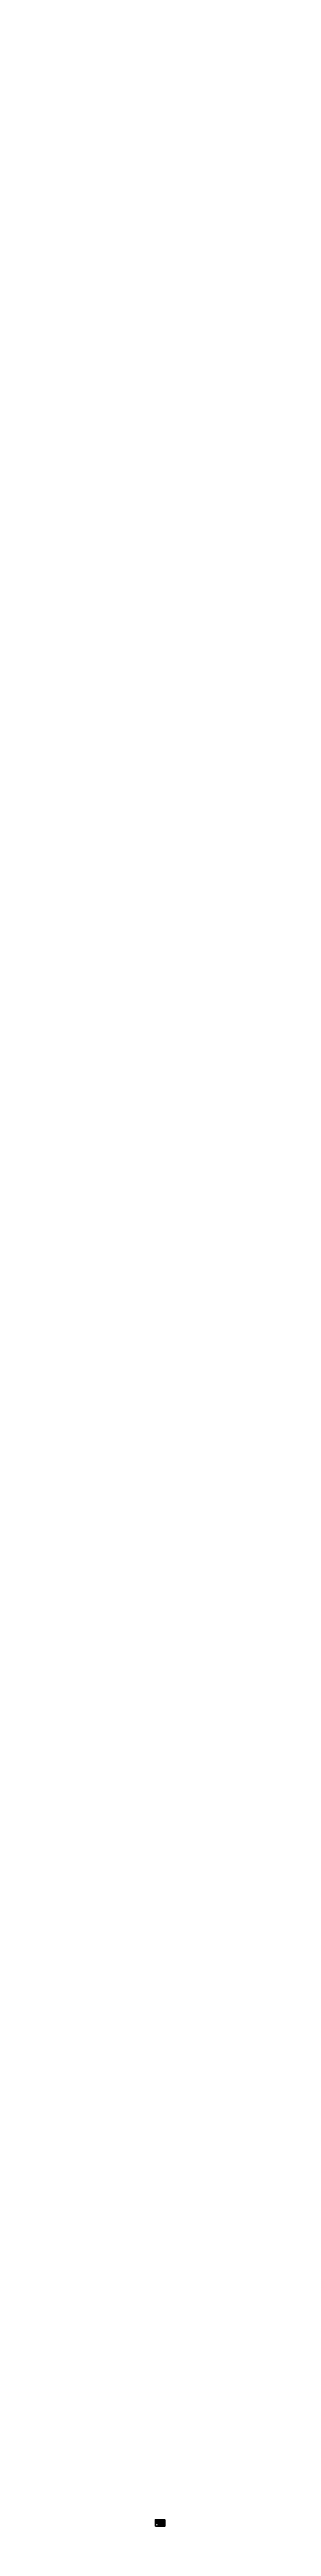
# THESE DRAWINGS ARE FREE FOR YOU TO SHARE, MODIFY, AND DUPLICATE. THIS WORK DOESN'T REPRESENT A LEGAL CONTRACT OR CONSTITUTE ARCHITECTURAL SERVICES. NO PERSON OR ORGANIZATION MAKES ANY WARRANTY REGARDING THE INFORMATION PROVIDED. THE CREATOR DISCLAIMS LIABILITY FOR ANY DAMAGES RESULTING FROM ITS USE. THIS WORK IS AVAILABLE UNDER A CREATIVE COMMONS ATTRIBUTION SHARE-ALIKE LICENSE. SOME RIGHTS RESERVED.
# Paper-space layout 'A0.0' of a CAD drawing. Header units: inches. Extents: x 0 to 17, y 0 to 3974.
# The model-space entities are those that its viewports show. They can reach past a viewport. Long polylines and large blocks are cut down to what shows.
import ezdxf

# ---------------------------------------------------------------- set-up
doc = ezdxf.new("R2010")
doc.units = ezdxf.units.IN
doc.header["$MEASUREMENT"] = 0
doc.linetypes.add('DASHED', pattern=[0.75, 0.5, -0.25])
doc.linetypes.add('DASHED2', pattern=[0.375, 0.25, -0.125])
doc.layers.get('0').update_dxf_attribs({"lineweight": 9})
doc.layers.add('0-NPLT', color=250, linetype='Continuous', plot=False)
for name, color, linetype, lineweight in [('1', 7, 'Continuous', 9), ('2', 7, 'Continuous', 18), ('3', 7, 'Continuous', 30), ('4', 7, 'Continuous', 40), ('5', 7, 'Continuous', 50), ('A-DIMSx', 7, 'Continuous', 9), ('A-ELEC', 7, 'Continuous', 9), ('A-FILL', 7, 'Continuous', 9), ('A-SYMB', 7, 'Continuous', 18), ('A-TEXTx', 7, 'Continuous', 18), ('TB-11x17', 7, 'Continuous', 50)]:
    doc.layers.add(name, color=color, linetype=linetype, lineweight=lineweight)
doc.layers.get('0-NPLT').off()
doc.layers.get('Defpoints').freeze()
doc.styles.get("Standard").update_dxf_attribs({"font": 'arial.ttf'})
doc.dimstyles.get("Standard").update_dxf_attribs({"dimtxt": 3, "dimasz": 2, "dimexe": 0.03125, "dimexo": 0.0625, "dimgap": 0.03125, "dimtad": 0, "dimtoh": 1, "dimdec": 4, "dimlfac": 0.99985, "dimzin": 0, "dimdsep": 46, "dimlunit": 4, "dimtxsty": 'Standard', "dimblk": 'ARCHTICK', "dimblk1": 'ARCHTICK', "dimblk2": 'ARCHTICK', "dimcen": 0.09, "dimclrt": 256, "dimadec": 0, "dimazin": 0, "dimtfac": 1, "dimtdec": 4, "dimtofl": 0, "dimtmove": 0, "dimatfit": 3, "dimfxl": 1, "dimtolj": 1, "dimtzin": 0, "dimarcsym": 0})
pattern_1 = [(180, (48, 1e-11), (-2e-15, -18.75), [])]

# ---------------------------------------------------------------- blocks, each defined once
blk = doc.blocks.new('Point')
at = {"lineweight": 0, "ltscale": 0.1}
h = blk.add_hatch(color=256, dxfattribs=at)
h.dxf.hatch_style = 1
h.paths.add_polyline_path([(-3.29, 4.17, 0.414214), (-3.35, 4.1), (-3.29, 4.1)])
h.paths.add_polyline_path([(-3.29, 4.1), (-3.29, 4.04, 0.414214), (-3.23, 4.1)])
at = {"layer": '3', "ltscale": 0.1}
for q in [(-3.38, 4.1), (-3.29, 4.2), (-3.2, 4.1), (-3.29, 4.01)]:
    blk.add_line((-3.29, 4.1), q, dxfattribs=at)
blk.add_circle((-3.29, 4.1), 0.0625, dxfattribs=at)
blk = doc.blocks.new('_ArchTick')
at = {"color": 0, "linetype": 'ByBlock', "lineweight": 0, "const_width": 0.15}
blk.add_lwpolyline([(-0.5, -0.5), (0.5, 0.5)], dxfattribs=at)
blk = doc.blocks.new('*D145')
at = {"layer": 'A-DIMSx', "color": 0, "lineweight": -2, "ltscale": 0.25}
for p, q in [((1121, 10793), (1121, 10861)), ((1509, 10793), (1509, 10861))]:
    blk.add_line(p, q, dxfattribs=at)
at = {"layer": 'A-DIMSx', "color": 0, "lineweight": 5, "ltscale": 0.25}
for p, q in [((1121, 10855), (1293, 10855)), ((1509, 10855), (1336, 10855))]:
    blk.add_line(p, q, dxfattribs=at)
at = {"layer": 'A-DIMSx', "color": 0, "lineweight": 5, "xscale": 6, "yscale": 6, "zscale": 6, "rotation": 180}
blk.add_blockref('_ArchTick', (1121, 10855), dxfattribs=at)
at = {"layer": 'A-DIMSx', "color": 0, "lineweight": 5, "xscale": 6, "yscale": 6, "zscale": 6}
blk.add_blockref('_ArchTick', (1509, 10855), dxfattribs=at)
at = {"layer": 'A-DIMSx', "ltscale": 0.25, "insert": (1315, 10855), "char_height": 18, "attachment_point": 5}
blk.add_mtext("\\A1;32'", dxfattribs=at)
blk = doc.blocks.new('*D146')
at = {"layer": 'A-DIMSx', "color": 0, "lineweight": -2, "ltscale": 0.25}
for p, q in [((1515, 10787), (1585, 10787)), ((1515, 10591), (1585, 10591))]:
    blk.add_line(p, q, dxfattribs=at)
at = {"layer": 'A-DIMSx', "color": 0, "lineweight": 5, "ltscale": 0.25}
for p, q in [((1579, 10787), (1579, 10710)), ((1579, 10591), (1579, 10669))]:
    blk.add_line(p, q, dxfattribs=at)
at = {"layer": 'A-DIMSx', "color": 0, "lineweight": 5, "xscale": 6, "yscale": 6, "zscale": 6}
for p, rotation in [((1579, 10787), 90), ((1579, 10591), 270)]:
    blk.add_blockref('_ArchTick', p, dxfattribs=dict(at, rotation=rotation))
at = {"layer": 'A-DIMSx', "ltscale": 0.25, "insert": (1579, 10689), "char_height": 18, "attachment_point": 5, "rotation": 90}
blk.add_mtext("\\A1;16'", dxfattribs=at)
blk = doc.blocks.new('*D147')
at = {"layer": 'A-DIMSx', "color": 0, "lineweight": -2, "ltscale": 0.25}
for p, q in [((2249, 10787), (2320, 10787)), ((2249, 10591), (2320, 10591))]:
    blk.add_line(p, q, dxfattribs=at)
at = {"layer": 'A-DIMSx', "color": 0, "lineweight": 5, "ltscale": 0.25}
for p, q in [((2314, 10787), (2314, 10710)), ((2314, 10591), (2314, 10669))]:
    blk.add_line(p, q, dxfattribs=at)
at = {"layer": 'A-DIMSx', "color": 0, "lineweight": 5, "xscale": 6, "yscale": 6, "zscale": 6}
for p, rotation in [((2314, 10787), 90), ((2314, 10591), 270)]:
    blk.add_blockref('_ArchTick', p, dxfattribs=dict(at, rotation=rotation))
at = {"layer": 'A-DIMSx', "ltscale": 0.25, "insert": (2314, 10689), "char_height": 18, "attachment_point": 5, "rotation": 90}
blk.add_mtext("\\A1;16'", dxfattribs=at)
blk = doc.blocks.new('*D148')
at = {"layer": 'A-DIMSx', "color": 0, "lineweight": -2, "ltscale": 0.25}
for p, q in [((1855, 10793), (1855, 10861)), ((2243, 10793), (2243, 10861))]:
    blk.add_line(p, q, dxfattribs=at)
at = {"layer": 'A-DIMSx', "color": 0, "lineweight": 5, "ltscale": 0.25}
for p, q in [((1855, 10855), (2028, 10855)), ((2243, 10855), (2071, 10855))]:
    blk.add_line(p, q, dxfattribs=at)
at = {"layer": 'A-DIMSx', "color": 0, "lineweight": 5, "xscale": 6, "yscale": 6, "zscale": 6, "rotation": 180}
blk.add_blockref('_ArchTick', (1855, 10855), dxfattribs=at)
at = {"layer": 'A-DIMSx', "color": 0, "lineweight": 5, "xscale": 6, "yscale": 6, "zscale": 6}
blk.add_blockref('_ArchTick', (2243, 10855), dxfattribs=at)
at = {"layer": 'A-DIMSx', "ltscale": 0.25, "insert": (2049, 10855), "char_height": 18, "attachment_point": 5}
blk.add_mtext("\\A1;32'", dxfattribs=at)
blk = doc.blocks.new('Ceiling Fan 1')
at = {"layer": 'A-ELEC', "ltscale": 0.25}
for p, q in [((7025, 6544), (7014, 6554)), ((7025, 6543), (7014, 6534)), ((7027, 6546), (7018, 6558)), ((7027, 6541), (7018, 6530)), ((7028, 6546), (7038, 6558)), ((7028, 6541), (7038, 6530)), ((7030, 6544), (7042, 6554)), ((7030, 6543), (7042, 6534))]:
    blk.add_line(p, q, dxfattribs=at)
at = {"layer": 'A-ELEC', "ltscale": 0.1}
blk.add_circle((7028, 6544), 2.5, dxfattribs=at)
at = {"layer": 'A-ELEC', "ltscale": 0.25}
for centre, radius, start, end in [((7028, 6544), 18, 128.66431, 141.33569), ((7015, 6554), 1, 141.33569, 231.1155), ((7015, 6533), 1, 128.8845, 218.66431), ((7028, 6544), 18, 218.66431, 231.33569), ((7017, 6557), 1, 38.8845, 128.66431), ((7017, 6530), 1, 231.33569, 321.1155), ((7038, 6557), 1, 51.33569, 141.1155), ((7038, 6530), 1, 218.8845, 308.66431), ((7028, 6544), 18, 38.66431, 51.33569), ((7028, 6544), 18, 308.66431, 321.33569), ((7041, 6554), 1, 308.8845, 38.66431), ((7041, 6533), 1, 321.33569, 51.1155)]:
    blk.add_arc(centre, radius, start, end, dxfattribs=at)
blk = doc.blocks.new('CALLOUT - EQUIPMENT')
at = {"layer": 'A-SYMB', "lineweight": 20, "ltscale": 0.1}
for p, q in [((6508, 5643), (6524, 5643)), ((6508, 5635), (6508, 5643)), ((6524, 5635), (6508, 5635)), ((6524, 5635), (6524, 5643))]:
    blk.add_line(p, q, dxfattribs=at)
blk = doc.blocks.new('CALLOUT - FINISHES')
at = {"layer": 'A-SYMB', "lineweight": 20, "ltscale": 0.1}
for p, q in [((6511, 5650), (6521, 5650)), ((6521, 5643), (6511, 5643))]:
    blk.add_line(p, q, dxfattribs=at)
for centre, start, end in [((6511, 5647), 90, 270), ((6521, 5647), 270, 90)]:
    blk.add_arc(centre, 3.9, start, end, dxfattribs=at)
blk = doc.blocks.new('rocking chairs')
at = {"layer": '1'}
for p, q in [((3553, 11181), (3555, 11182)), ((3553, 11180), (3553, 11181)), ((3553, 11179), (3553, 11180)), ((3553, 11177), (3553, 11179)), ((3553, 11176), (3553, 11177)), ((3554, 11176), (3553, 11176)), ((3559, 11174), (3554, 11176)), ((3555, 11182), (3555, 11182)), ((3555, 11182), (3557, 11182)), ((3557, 11182), (3558, 11183)), ((3558, 11183), (3560, 11200)), ((3558, 11183), (3558, 11183))]:
    blk.add_line(p, q, dxfattribs=at)
for points in [[(3580, 11217), (3599, 11216), (3608, 11215)], [(3600, 11198), (3602, 11207), (3596, 11209), (3586, 11211), (3580, 11213)], [(3580, 11199), (3605, 11197)], [(3605, 11195), (3580, 11196)], [(3586, 11195), (3599, 11193), (3598, 11192), (3596, 11181), (3595, 11178), (3594, 11178), (3593, 11176), (3591, 11174), (3588, 11174), (3584, 11174), (3581, 11174), (3580, 11175)], [(3581, 11244), (3591, 11242), (3600, 11241), (3606, 11240), (3610, 11239), (3613, 11252), (3618, 11271), (3623, 11293), (3625, 11300), (3625, 11300), (3626, 11301), (3627, 11301), (3628, 11300), (3628, 11299), (3628, 11299), (3627, 11295), (3632, 11294), (3637, 11294), (3644, 11293), (3649, 11292), (3655, 11292), (3661, 11292), (3664, 11292), (3667, 11293), (3669, 11293), (3671, 11294), (3672, 11294), (3674, 11300), (3674, 11300), (3675, 11300), (3676, 11299), (3677, 11299), (3677, 11298), (3660, 11241)], [(3604, 11216), (3606, 11224), (3608, 11233), (3609, 11236), (3605, 11236), (3597, 11237), (3594, 11238), (3585, 11240), (3581, 11241)], [(3581, 11169), (3586, 11168), (3590, 11168), (3596, 11168), (3599, 11169), (3604, 11169), (3606, 11170)], [(3642, 11167), (3638, 11166), (3633, 11166), (3626, 11166), (3620, 11166), (3615, 11167), (3610, 11169), (3606, 11170), (3601, 11172), (3599, 11173), (3598, 11174), (3598, 11174), (3597, 11175), (3597, 11177), (3598, 11178), (3598, 11179), (3598, 11179), (3599, 11179), (3600, 11180), (3601, 11180), (3602, 11180), (3602, 11181), (3605, 11195)], [(3600, 11180), (3602, 11186), (3602, 11187), (3603, 11187)], [(3604, 11190), (3603, 11190), (3604, 11194)], [(3607, 11180), (3607, 11181), (3610, 11197), (3610, 11197)], [(3607, 11180), (3608, 11177), (3608, 11176), (3610, 11175), (3612, 11174), (3617, 11173), (3620, 11172), (3625, 11171), (3628, 11171), (3630, 11171)], [(3608, 11215), (3608, 11216), (3612, 11238), (3613, 11242), (3613, 11243), (3612, 11243), (3612, 11245), (3613, 11245), (3615, 11245), (3617, 11244), (3619, 11244), (3625, 11243), (3634, 11241), (3640, 11240), (3642, 11240)], [(3636, 11185), (3622, 11186), (3612, 11187), (3608, 11187)], [(3609, 11190), (3620, 11189), (3633, 11188), (3636, 11188)], [(3610, 11200), (3612, 11213), (3612, 11214)], [(3610, 11200), (3620, 11198), (3627, 11196), (3637, 11194)], [(3610, 11197), (3622, 11194), (3631, 11192), (3636, 11191)], [(3610, 11176), (3613, 11176), (3617, 11178), (3621, 11179), (3623, 11180), (3624, 11180), (3625, 11181), (3626, 11180), (3627, 11180), (3628, 11179), (3628, 11178), (3628, 11177), (3627, 11176), (3626, 11176), (3625, 11176), (3624, 11176), (3620, 11174), (3618, 11173)], [(3637, 11201), (3628, 11202), (3616, 11202), (3611, 11203)], [(3613, 11218), (3615, 11232), (3616, 11242)], [(3613, 11218), (3638, 11210)], [(3614, 11223), (3617, 11234), (3619, 11241)], [(3616, 11245), (3618, 11256), (3625, 11283), (3625, 11285), (3625, 11285), (3625, 11285), (3629, 11285), (3633, 11284), (3640, 11283), (3646, 11282), (3651, 11282), (3656, 11282), (3660, 11282), (3663, 11282), (3665, 11283), (3667, 11283), (3669, 11284), (3663, 11266), (3660, 11258), (3655, 11242)], [(3616, 11242), (3617, 11242), (3626, 11240), (3636, 11238), (3640, 11237), (3642, 11237)], [(3618, 11217), (3621, 11227), (3624, 11238), (3625, 11240)], [(3631, 11284), (3627, 11268), (3620, 11244)], [(3622, 11216), (3624, 11222), (3629, 11237), (3630, 11239)], [(3638, 11283), (3631, 11259), (3626, 11243)], [(3627, 11215), (3630, 11223), (3633, 11234), (3635, 11238)], [(3643, 11241), (3642, 11237), (3640, 11218), (3638, 11207), (3638, 11200), (3636, 11189), (3635, 11178), (3634, 11178), (3634, 11178), (3634, 11178), (3633, 11178), (3632, 11178), (3631, 11177), (3630, 11177), (3629, 11176), (3629, 11175), (3629, 11174), (3629, 11172), (3629, 11172), (3631, 11171), (3636, 11169), (3641, 11167), (3645, 11166), (3652, 11164), (3656, 11164), (3660, 11163), (3663, 11162)], [(3631, 11242), (3638, 11264), (3642, 11274), (3644, 11282)], [(3631, 11213), (3635, 11224), (3637, 11232), (3639, 11237)], [(3635, 11212), (3639, 11223), (3641, 11229)], [(3636, 11241), (3639, 11251), (3643, 11263), (3648, 11276), (3650, 11282)], [(3661, 11188), (3655, 11189), (3647, 11191), (3643, 11192), (3640, 11192), (3639, 11193), (3639, 11193), (3639, 11194), (3639, 11194), (3640, 11195), (3641, 11195), (3643, 11194), (3647, 11194), (3651, 11193), (3656, 11192), (3661, 11191)], [(3640, 11240), (3645, 11254), (3649, 11263), (3655, 11282)], [(3643, 11213), (3641, 11213), (3641, 11213), (3640, 11212), (3641, 11211), (3641, 11210), (3642, 11210), (3650, 11209), (3656, 11207), (3660, 11207), (3664, 11206)], [(3640, 11178), (3640, 11183), (3641, 11189), (3642, 11192)], [(3640, 11178), (3641, 11178), (3641, 11177), (3641, 11176), (3642, 11175), (3643, 11174), (3644, 11173), (3647, 11172), (3652, 11171)], [(3644, 11191), (3641, 11180)], [(3663, 11241), (3644, 11244), (3643, 11244), (3642, 11244), (3642, 11243), (3642, 11243), (3642, 11241), (3642, 11241), (3643, 11241)], [(3643, 11209), (3642, 11198), (3642, 11198), (3642, 11197), (3642, 11195)], [(3646, 11241), (3645, 11228), (3644, 11219), (3644, 11217), (3643, 11216), (3643, 11215), (3643, 11214), (3643, 11214)], [(3643, 11214), (3657, 11212), (3661, 11211), (3663, 11211), (3665, 11211)], [(3644, 11217), (3665, 11212)], [(3645, 11224), (3649, 11235)], [(3649, 11208), (3645, 11195)], [(3645, 11173), (3649, 11174), (3651, 11174), (3657, 11177), (3658, 11178), (3659, 11178), (3660, 11178)], [(3646, 11244), (3651, 11257), (3655, 11269), (3660, 11282)], [(3646, 11241), (3650, 11240), (3662, 11238)], [(3646, 11239), (3647, 11240)], [(3655, 11237), (3649, 11238), (3646, 11239)], [(3646, 11236), (3650, 11235), (3653, 11235), (3653, 11235)], [(3647, 11217), (3651, 11230), (3653, 11235)], [(3648, 11239), (3649, 11240)], [(3650, 11243), (3656, 11260), (3662, 11277), (3664, 11282)], [(3670, 11237), (3668, 11228), (3663, 11199), (3661, 11183), (3660, 11175), (3659, 11174), (3659, 11174), (3658, 11174), (3657, 11173), (3656, 11173), (3655, 11173), (3654, 11172), (3653, 11172), (3652, 11170), (3652, 11169), (3652, 11168), (3653, 11167), (3655, 11166), (3659, 11164), (3665, 11162), (3675, 11160), (3681, 11158), (3688, 11158), (3695, 11157), (3704, 11157), (3713, 11158), (3719, 11158), (3726, 11160), (3734, 11162), (3741, 11164), (3743, 11165), (3743, 11165), (3744, 11166), (3744, 11167), (3744, 11168), (3744, 11168), (3743, 11169), (3743, 11169), (3742, 11169), (3741, 11170), (3740, 11169), (3739, 11169), (3736, 11168), (3731, 11167), (3725, 11165), (3720, 11164), (3716, 11164), (3713, 11163), (3711, 11163), (3711, 11164), (3711, 11165), (3710, 11166)], [(3652, 11215), (3657, 11234), (3658, 11234), (3658, 11236), (3658, 11237)], [(3654, 11240), (3654, 11238)], [(3659, 11239), (3658, 11236)], [(3662, 11238), (3670, 11237)], [(3669, 11240), (3663, 11241)], [(3667, 11191), (3681, 11188), (3693, 11186), (3706, 11183), (3711, 11183), (3710, 11181), (3707, 11173), (3706, 11168), (3705, 11167), (3704, 11167), (3703, 11165), (3702, 11164), (3700, 11163), (3698, 11163), (3691, 11163), (3684, 11164), (3679, 11165), (3672, 11167), (3667, 11168), (3666, 11169), (3666, 11170), (3665, 11171), (3665, 11172), (3665, 11173), (3665, 11173), (3664, 11173)], [(3667, 11191), (3666, 11187), (3664, 11173)], [(3670, 11213), (3687, 11209), (3699, 11206), (3713, 11202), (3718, 11201), (3718, 11201), (3719, 11200), (3719, 11200), (3718, 11199), (3718, 11198), (3717, 11198), (3716, 11198), (3712, 11185), (3712, 11185), (3713, 11185), (3712, 11185), (3712, 11185), (3709, 11186), (3699, 11188), (3685, 11191), (3668, 11194), (3667, 11194)], [(3670, 11209), (3668, 11198), (3667, 11194)], [(3732, 11231), (3728, 11232), (3723, 11232), (3697, 11237), (3680, 11239), (3670, 11241), (3669, 11240), (3669, 11239), (3669, 11238), (3670, 11238), (3670, 11237)], [(3689, 11186), (3686, 11176), (3684, 11172), (3683, 11172), (3683, 11171), (3682, 11169), (3681, 11168), (3679, 11167), (3677, 11167), (3674, 11167), (3669, 11168)], [(3673, 11237), (3672, 11225), (3670, 11213)], [(3670, 11209), (3688, 11205), (3711, 11200), (3715, 11199)], [(3670, 11206), (3675, 11206), (3678, 11205), (3680, 11205), (3685, 11203), (3688, 11202), (3692, 11201), (3695, 11200), (3696, 11200), (3696, 11199), (3697, 11198), (3698, 11198), (3698, 11197), (3700, 11197), (3707, 11196), (3714, 11194)], [(3673, 11237), (3674, 11237), (3678, 11236), (3698, 11233), (3712, 11231), (3718, 11230), (3723, 11229), (3726, 11229), (3729, 11228), (3731, 11228), (3732, 11229), (3732, 11231)], [(3692, 11180), (3690, 11174), (3689, 11170)], [(3689, 11170), (3689, 11169), (3690, 11169), (3690, 11168), (3691, 11167), (3692, 11167), (3697, 11168), (3702, 11168), (3705, 11169), (3706, 11169)], [(3694, 11200), (3690, 11190)], [(3694, 11185), (3693, 11183), (3692, 11184), (3691, 11183), (3690, 11183), (3690, 11183), (3690, 11182), (3691, 11181), (3691, 11181), (3692, 11181), (3698, 11179), (3703, 11178), (3709, 11178)], [(3698, 11197), (3695, 11189)], [(3697, 11207), (3705, 11232)], [(3700, 11206), (3709, 11232)], [(3704, 11205), (3714, 11230)], [(3706, 11235), (3724, 11291), (3727, 11298), (3727, 11298), (3729, 11298), (3730, 11298), (3730, 11297), (3729, 11293)], [(3718, 11230), (3714, 11220), (3707, 11204)], [(3751, 11289), (3754, 11296), (3754, 11297), (3754, 11297), (3755, 11297), (3757, 11296), (3757, 11296), (3757, 11296), (3757, 11295), (3755, 11291), (3741, 11249), (3727, 11211), (3715, 11178), (3710, 11166)], [(3710, 11234), (3725, 11282)], [(3710, 11204), (3716, 11217), (3721, 11229)], [(3712, 11170), (3717, 11172), (3720, 11172), (3721, 11173), (3722, 11173), (3723, 11173), (3724, 11172), (3725, 11172), (3725, 11171), (3724, 11170), (3724, 11169), (3723, 11168), (3722, 11168), (3721, 11168), (3719, 11167), (3717, 11167), (3715, 11166), (3713, 11166), (3711, 11165)], [(3730, 11281), (3713, 11234)], [(3725, 11229), (3721, 11221), (3718, 11214), (3714, 11202)], [(3716, 11234), (3730, 11269), (3735, 11280)], [(3718, 11202), (3723, 11215), (3728, 11229)], [(3720, 11233), (3726, 11248), (3731, 11259), (3738, 11275), (3739, 11279)], [(3723, 11233), (3729, 11246), (3735, 11259), (3741, 11274), (3743, 11278)], [(3725, 11282), (3731, 11281), (3737, 11280), (3741, 11279), (3745, 11279), (3747, 11279)], [(3726, 11232), (3734, 11250), (3740, 11265), (3740, 11265)], [(3729, 11293), (3736, 11291), (3742, 11290), (3747, 11289), (3751, 11289)], [(3729, 11232), (3736, 11250), (3741, 11264), (3747, 11279)]]:
    blk.add_lwpolyline(points, dxfattribs=at)
blk = doc.blocks.new('BATT Insulation 3.5 INCH')
at = {"layer": '1'}
for q in [(5138, 4546), (5138, 4545)]:
    blk.add_line((5136, 4545), q, dxfattribs=at)
for centre, start, end in [((5135, 4546), 180, 285), ((5135, 4545), 73.826, 180), ((5138, 4545), 255, 105)]:
    blk.add_arc(centre, 0.5, start, end, dxfattribs=at)
blk = doc.blocks.new('Frank and Olga')
at = {"layer": '2'}
for points in [[(2282, 11490), (2282, 11498), (2284, 11506), (2284, 11508), (2283, 11514), (2282, 11515), (2281, 11518), (2282, 11521), (2282, 11527), (2282, 11530), (2283, 11539), (2284, 11546), (2282, 11548), (2280, 11549), (2280, 11552), (2280, 11557), (2281, 11559), (2282, 11563), (2282, 11567), (2283, 11569), (2284, 11570), (2285, 11570), (2286, 11575), (2288, 11579), (2288, 11582), (2289, 11583), (2293, 11586), (2296, 11587), (2299, 11588), (2301, 11588), (2303, 11590), (2304, 11591), (2306, 11591), (2309, 11593), (2310, 11593), (2310, 11594), (2309, 11596), (2308, 11598), (2308, 11598), (2307, 11599), (2307, 11601), (2307, 11603), (2307, 11604), (2308, 11605), (2307, 11605), (2307, 11607), (2307, 11608), (2307, 11609), (2307, 11612), (2307, 11615), (2308, 11616), (2311, 11618), (2312, 11619), (2313, 11619), (2314, 11620), (2315, 11620), (2317, 11620), (2318, 11620), (2320, 11620), (2321, 11620), (2322, 11619), (2324, 11620), (2325, 11619), (2327, 11618), (2329, 11615), (2329, 11613), (2329, 11610), (2329, 11606), (2330, 11604), (2329, 11602), (2328, 11599), (2328, 11598), (2327, 11597), (2326, 11596), (2326, 11596), (2326, 11594), (2327, 11593), (2327, 11592), (2327, 11591), (2327, 11589), (2331, 11587), (2333, 11587), (2336, 11585), (2338, 11584), (2340, 11587), (2344, 11592), (2347, 11594), (2350, 11597), (2354, 11602), (2353, 11604), (2352, 11608), (2353, 11616), (2351, 11617), (2351, 11618), (2349, 11618), (2345, 11622), (2344, 11624), (2344, 11625), (2344, 11626), (2345, 11627), (2348, 11628), (2351, 11629), (2355, 11629), (2356, 11632), (2357, 11634), (2359, 11634), (2363, 11634), (2367, 11634), (2370, 11633), (2372, 11632), (2373, 11630), (2375, 11629), (2377, 11628), (2378, 11627), (2378, 11626), (2378, 11626), (2380, 11625), (2383, 11623), (2385, 11621), (2386, 11619), (2387, 11617), (2387, 11615), (2386, 11613), (2385, 11612), (2382, 11611), (2380, 11611), (2380, 11611), (2379, 11611), (2379, 11610), (2379, 11609), (2380, 11608), (2380, 11607), (2379, 11607), (2379, 11606), (2378, 11606), (2377, 11606), (2376, 11605), (2378, 11604), (2379, 11602), (2380, 11600), (2382, 11598), (2382, 11597), (2385, 11596), (2388, 11596), (2392, 11594), (2395, 11593), (2396, 11592), (2398, 11592), (2400, 11591), (2401, 11588), (2401, 11584), (2403, 11578), (2404, 11576), (2406, 11570), (2408, 11564), (2410, 11560), (2410, 11555), (2410, 11550), (2409, 11545), (2405, 11533), (2403, 11529), (2402, 11526), (2402, 11523), (2401, 11522), (2400, 11523), (2398, 11523), (2396, 11523), (2396, 11521), (2396, 11518), (2394, 11516), (2391, 11512), (2388, 11510), (2386, 11504), (2385, 11503), (2385, 11493), (2384, 11479), (2384, 11472), (2386, 11467), (2386, 11464), (2383, 11434), (2381, 11424), (2384, 11421), (2384, 11417), (2384, 11412), (2383, 11411), (2384, 11406), (2385, 11402), (2383, 11401), (2380, 11400), (2375, 11400), (2371, 11400), (2370, 11404), (2370, 11409), (2370, 11410), (2367, 11414), (2366, 11423), (2364, 11431), (2362, 11442), (2362, 11448), (2360, 11456), (2360, 11460), (2359, 11466), (2358, 11460), (2358, 11452), (2358, 11437), (2358, 11430), (2360, 11425), (2360, 11419), (2361, 11415), (2360, 11414), (2360, 11409), (2359, 11407), (2357, 11406), (2354, 11403), (2351, 11402), (2345, 11402), (2340, 11403), (2339, 11404), (2340, 11406), (2341, 11409), (2344, 11411), (2343, 11417), (2342, 11428), (2341, 11438), (2339, 11448), (2339, 11465), (2339, 11485), (2339, 11497), (2338, 11492), (2336, 11490), (2335, 11490), (2335, 11478), (2333, 11454), (2333, 11447), (2332, 11447), (2331, 11446), (2331, 11444), (2329, 11443), (2325, 11442), (2322, 11443), (2317, 11443), (2315, 11442), (2313, 11443), (2311, 11443), (2310, 11444), (2309, 11443), (2307, 11438), (2303, 11432), (2303, 11427), (2304, 11426), (2305, 11423), (2305, 11420), (2305, 11419), (2306, 11415), (2306, 11412), (2306, 11410), (2304, 11410), (2303, 11410), (2302, 11407), (2301, 11406), (2298, 11405), (2295, 11406), (2293, 11406), (2292, 11407), (2292, 11409), (2292, 11412), (2294, 11416), (2294, 11419), (2295, 11422), (2294, 11423), (2294, 11424), (2294, 11426), (2293, 11428), (2293, 11431), (2293, 11433), (2294, 11435), (2294, 11438), (2294, 11443), (2294, 11444), (2292, 11445), (2291, 11446), (2289, 11445), (2287, 11447), (2286, 11448), (2284, 11449), (2282, 11449), (2279, 11450), (2278, 11450), (2278, 11451), (2279, 11462), (2281, 11479), (2282, 11495)], [(2294, 11537), (2294, 11540), (2295, 11542), (2295, 11546), (2297, 11545), (2300, 11544), (2299, 11542), (2298, 11541), (2296, 11540), (2295, 11538), (2294, 11537)], [(2391, 11564), (2393, 11562), (2393, 11559), (2393, 11554), (2393, 11550), (2394, 11547), (2395, 11545), (2394, 11544), (2395, 11543), (2394, 11541), (2394, 11539), (2392, 11534), (2389, 11528), (2388, 11535), (2388, 11546), (2389, 11554), (2390, 11559), (2391, 11564)]]:
    blk.add_lwpolyline(points, dxfattribs=at)
blk = doc.blocks.new('creativecommonslogo')
at = {"ltscale": 0.25}
h = blk.add_hatch(color=256, dxfattribs=at)
edge = h.paths.add_edge_path()
edge.add_arc((3036, 12538), 3.53, 0, 360)
h = blk.add_hatch(color=256, dxfattribs=at)
edge = h.paths.add_edge_path()
edge.add_arc((3099, 12538), 45.7, 0, 360)
edge = h.paths.add_edge_path(flags=16)
edge.add_arc((3099, 12538), 38.8, 0, 360)
h = blk.add_hatch(color=256, dxfattribs=at)
edge = h.paths.add_edge_path()
edge.add_arc((3162, 12538), 3.53, 0, 360)
at = {"lineweight": 5}
for centre, radius in [((3036, 12538), 3.53), ((3099, 12538), 45.7), ((3099, 12538), 38.8), ((3162, 12538), 3.53)]:
    blk.add_circle(centre, radius, dxfattribs=at)
at = {"char_height": 18, "width": 1.97}
for s, insert, attachment_point, rotation in [('{\\fArial|b1|i0|c0|p34;\\T0.75;s}', (3042, 12517), 5, 290.42291), ('{\\fArial|b1|i0|c0|p34;a}', (3048, 12557), 8, 70.2775), ('{\\fArial|b1|i0|c0|p34;t}', (3047, 12574), 5, 55.65417), ('{\\fArial|b1|i0|c0|p34;\\T0.75;h}', (3050, 12502), 5, 309.24197), ('{\\fArial|b1|i0|c0|p34;t}', (3057, 12585), 5, 41.27567), ('{\\fArial|b1|i0|c0|p34;\\T0.75;a}', (3061, 12490), 5, 321.37957), ('{\\fArial|b1|i0|c0|p34;r}', (3070, 12594), 5, 28.09659), ('{\\fArial|b1|i0|c0|p34;\\T0.75;r}', (3073, 12483), 5, 334.98063), ('{\\fArial|b1|i0|c0|p34;i}', (3081, 12599), 5, 16.88611), ('{\\fArial|b1|i0|c0|p34;\\T0.75;e}', (3087, 12478), 5, 349.21577), ('{\\fArial|b1|i0|c0|p34;b}', (3096, 12601), 5, 2.33171), ('{\\fArial|b1|i0|c0|p34;\\T0.75;-}', (3101, 12477), 5, 1.99034), ('{\\fArial|b1|i0|c0|p34;u}', (3115, 12599), 5, 345.56934), ('{\\fArial|b1|i0|c0|p34;\\T0.75;a}', (3114, 12480), 5, 14.75217), ('{\\fArial|b1|i0|c0|p34;\\T0.75;l}', (3128, 12484), 5, 27.69914), ('{\\fArial|b1|i0|c0|p34;t}', (3130, 12593), 5, 330.88852), ('{\\fArial|b1|i0|c0|p34;\\T0.75;i}', (3137, 12491), 5, 38.63165), ('{\\fArial|b1|i0|c0|p34;i}', (3140, 12586), 5, 319.13557), ('{\\fArial|b1|i0|c0|p34;\\T0.75;k}', (3149, 12502), 5, 53.99658), ('{\\fArial|b1|i0|c0|p34;o}', (3149, 12576), 5, 306.62525), ('{\\fArial|b1|i0|c0|p34;n}', (3158, 12561), 5, 290.54452), ('{\\fArial|b1|i0|c0|p34;\\T0.75;e}', (3156, 12517), 5, 69.68766)]:
    blk.add_mtext(s, dxfattribs=dict(at, insert=insert, attachment_point=attachment_point, rotation=rotation))
at = {"insert": (3071, 12564), "char_height": 38.81, "width": 6, "attachment_point": 1}
blk.add_mtext('{\\fArial|b1|i0|c0|p34;cc}', dxfattribs=at)

msp = doc.modelspace()

# ---------------------------------------------------------------- hatches: boundary and pattern name
at = {"ltscale": 0.1}
h = msp.add_hatch(color=256, dxfattribs=at)
h.paths.add_polyline_path([(193.3357082, 11973.5714107, -0.1989123674), (199.4864676, 11988.4206574), (184.6372209, 11973.5714107), (199.4864676, 11958.7221641, -0.1989123674)])
h.paths.add_polyline_path([(229.1849517, 11988.4206666), (214.3357142, 12003.269904), (199.4864676, 11988.4206574, -0.4142133813)])
h.paths.add_polyline_path([(214.3357142, 11943.8729174), (229.1849528, 11958.722156, -0.4142134034), (199.4864676, 11958.7221641)])
h = msp.add_hatch(color=256, dxfattribs=at)
h.paths.add_polyline_path([(229.1849567, 12174.7233478), (244.0341991, 12159.8741054), (229.1849567, 12145.0248629, 0.1989123674), (235.3357143, 12159.8741054, 0.1989123674)])
h.paths.add_polyline_path([(214.3357142, 12189.5725903), (229.1849567, 12174.7233478, 0.1989123674), (214.3357142, 12180.8741054)])
h.paths.add_polyline_path([(229.1849567, 12145.0248629), (214.3357142, 12130.1756205), (214.3357142, 12138.8741053, 0.1989123674)])
msp.add_hatch(color=256, dxfattribs=at).paths.add_polyline_path([(229.1849571, 12047.6658517), (244.0341999, 12062.5150945), (229.1849571, 12077.3643373, -0.1989123674), (235.3357148, 12062.5150945, -0.1989123674)])
at = {"layer": '1', "ltscale": 0.25}
h = msp.add_hatch(dxfattribs=at)
h.set_pattern_fill('EARTH', color=256, scale=72, style=0)
h.paths.add_polyline_path([(622.0531055, 12134.9755687), (622.0531055, 12182.9755687), (574.0531055, 12182.9755687), (574.0531055, 12134.9755687)])
h = msp.add_hatch(dxfattribs=at)
h.set_pattern_fill('AR-CONC', color=256, scale=2, style=0)
h.set_pattern_definition([(50, (0, 0), (14.345204, -1.255043), [1.5, -16.5]), (355, (0, 0), (-2.775027, 15.043843), [1.2, -13.2]), (100.4514, (1.195, -0.105), (11.570188, 13.788791), [1.274804, -14.022842]), (46.1842, (0, 4), (21.34482, -3.31038), [2.25, -24.75]), (96.6356, (1.779, 3.724), (18.693254, 19.482357), [1.912206, -21.03426]), (351.1842, (0, 4), (18.69324, 19.482372), [1.8, -19.8]), (21, (2, 3), (11.938141, -8.052378), [1.5, -16.5]), (326, (2, 3), (4.866307, 14.503001), [1.2, -13.2]), (71.4514, (2.995, 2.329), (16.804453, 6.45061), [1.274804, -14.022842]), (37.5, (0, 0), (0.243197, 6.657877), [0, -13.04, 0, -13.4, 0, -13.25]), (7.5, (0, 0), (5.2613907, 7.8882342), [0, -7.64, 0, -12.74, 0, -5.05]), (327.5, (-4.46, 0), (10.6764487, -0.4510974), [0, -5, 0, -15.6, 0, -20.7]), (317.5, (-6.46, 0), (11.6637234, 2.0021), [0, -6.5, 0, -10.36, 0, -14.7])])
h.paths.add_polyline_path([(622.0531055, 12075.258368), (622.0531055, 12123.258368), (574.0531055, 12123.258368), (574.0531055, 12075.258368)])
h = msp.add_hatch(dxfattribs=at)
h.set_pattern_fill('ANSI31', color=256, scale=72, style=0)
h.paths.add_polyline_path([(622.0531055, 12015.5411674), (622.0531055, 12063.5411674), (574.0531055, 12063.5411674), (574.0531055, 12015.5411674)])
h = msp.add_hatch(dxfattribs=at)
h.set_pattern_fill('ANSI37', color=256, scale=72, style=0)
h.paths.add_polyline_path([(622.0531055, 11955.8239667), (622.0531055, 12003.8239667), (574.0531055, 12003.8239667), (574.0531055, 11955.8239667)])
h = msp.add_hatch(dxfattribs=at)
h.set_pattern_fill('ANSI37', color=256, scale=72, angle=45, style=0)
h.paths.add_polyline_path([(622.0531055, 11896.1067661), (622.0531055, 11944.1067661), (574.0531055, 11944.1067661), (574.0531055, 11896.1067661)])
h = msp.add_hatch(dxfattribs=at)
h.set_pattern_fill('ANSI31', color=256, scale=150, angle=135, style=0)
h.set_pattern_definition(pattern_1)
edge = h.paths.add_edge_path()
edge.add_spline(control_points=[(1214.6059607, 12081.0512439), (1138.7292488, 12097.0429949), (1041.4406953, 12117.5474986), (954.8362148, 12170.1740996), (936.0000771, 12182.2814828)], knot_values=[-652.6581577638, -652.6581577638, -652.6581577638, -652.6581577638, -421.4499600847, -356.2047329074, -356.2047329074, -356.2047329074, -356.2047329074], degree=3, periodic=0)
edge.add_line((936.0000785, 12182.2814849), (936.0000785, 12127.382236))
edge.add_spline(control_points=[(936.0000777, 12127.3822343), (1020.0717119, 12085.7006034), (1117.3388363, 12083.3759236), (1214.6059607, 12081.0512439)], knot_values=[428.4074759129, 428.4074759129, 428.4074759129, 428.4074759129, 710.6879129319, 710.6879129319, 710.6879129319, 710.6879129319], degree=3, periodic=0)
h = msp.add_hatch(dxfattribs=at)
h.set_pattern_fill('ANSI31', color=256, scale=150, angle=135, style=0)
h.set_pattern_definition(pattern_1)
edge = h.paths.add_edge_path()
edge.add_spline(control_points=[(1329.2973231, 11900.7497408), (1216.4913847, 11933.6423651), (1080.0456392, 11978.6529198), (958.8205965, 12066.3459356), (936.0000791, 12079.8802412)], knot_values=[-633.0206667665, -633.0206667665, -633.0206667665, -633.0206667665, -280.9042482074, -201.8460026759, -201.8460026759, -201.8460026759, -201.8460026759], degree=3, periodic=0)
edge.add_line((936.0000785, 12079.8802402), (936.0000785, 11939.747663))
edge.add_spline(control_points=[(936.000079, 11939.7476638), (978.2622159, 11908.7650989), (1071.1974515, 11831.1427814), (1184.1271226, 11822.0109881), (1249.2149263, 11825.3279864)], knot_values=[272.5299971399, 272.5299971399, 272.5299971399, 272.5299971399, 425.1322966578, 615.2164307681, 615.2164307681, 615.2164307681, 615.2164307681], degree=3, periodic=0)
edge.add_line((1249.2149261, 11825.3279902), (1329.2973239, 11900.7497434))
h = msp.add_hatch(dxfattribs=at)
h.set_pattern_fill('ANSI31', color=256, scale=150, angle=135, style=0)
h.set_pattern_definition(pattern_1)
edge = h.paths.add_edge_path()
edge.add_spline(control_points=[(1646.9228689, 12035.937996), (1531.1655577, 12105.4414903), (1400.264143, 12179.6716645), (1198.8681, 12171.3105521), (1129.9876712, 12188.5465075), (1077.2679214, 12206.5008955)], knot_values=[-701.457159767, -701.457159767, -701.457159767, -701.457159767, -314.7384881711, -266.5995599993, -101.3040817136, -101.3040817136, -101.3040817136, -101.3040817136], degree=3, periodic=0)
edge.add_line((1077.267922, 12206.5008975), (993.9577864, 12206.5008975))
edge.add_spline(control_points=[(993.9577855, 12206.5008962), (1017.9799932, 12190.3644373), (1084.2433038, 12152.7429321), (1275.3741418, 12123.6044707), (1418.1413034, 12048.4204232), (1517.4247985, 11993.6723088)], knot_values=[105.373734831, 105.373734831, 105.373734831, 105.373734831, 192.0438464453, 336.0035500138, 673.3349272364, 673.3349272364, 673.3349272364, 673.3349272364], degree=3, periodic=0)
edge.add_line((1517.4247977, 11993.6723074), (1646.9228679, 12035.9379943))
h = msp.add_hatch(dxfattribs=at)
h.set_pattern_fill('ANSI31', color=256, scale=150, angle=135, style=0)
h.set_pattern_definition(pattern_1)
edge = h.paths.add_edge_path()
edge.add_line((1861.0886971, 12105.8376143), (1948.4301984, 12134.3442055))
edge.add_spline(control_points=[(1948.4301984, 12134.3442054), (1854.7081913, 12151.9087955), (1762.4615216, 12174.9167821), (1672.5392608, 12206.5008946)], knot_values=[-791.6149971078, -791.6149971078, -791.6149971078, -791.6149971078, -505.2204662481, -505.2204662481, -505.2204662481, -505.2204662481], degree=3, periodic=0)
edge.add_line((1672.5392618, 12206.5008975), (1494.0501567, 12206.5008975))
edge.add_spline(control_points=[(1494.0501574, 12206.5009), (1530.8579062, 12196.9884431), (1653.1325508, 12163.0305788), (1775.4383914, 12129.338494), (1861.0886969, 12105.8376134)], knot_values=[336.4462137959, 336.4462137959, 336.4462137959, 336.4462137959, 450.5119265073, 716.9305130582, 716.9305130582, 716.9305130582, 716.9305130582], degree=3, periodic=0)
h = msp.add_hatch(dxfattribs=at)
h.set_pattern_fill('ANSI31', color=256, scale=150, angle=135, style=0)
h.set_pattern_definition(pattern_1)
edge = h.paths.add_edge_path()
edge.add_line((2424.0000785, 11952.3009094), (2424.0000785, 12077.4979487))
edge.add_spline(control_points=[(2144.8383521, 12104.661568), (2237.3154545, 12093.4788459), (2330.6275082, 12085.3767558), (2424.0000783, 12077.4979461)], knot_values=[989.8031853657, 989.8031853657, 989.8031853657, 989.8031853657, 1267.5473671454, 1267.5473671454, 1267.5473671454, 1267.5473671454], degree=3, periodic=0)
edge.add_line((2144.8383534, 12104.6615786), (2185.2071389, 12017.269666))
edge.add_spline(control_points=[(2185.2071361, 12017.2696556), (2264.8019175, 11995.588991), (2344.4008098, 11973.9433499), (2424.0000774, 11952.3009054)], knot_values=[1052.9485480782, 1052.9485480782, 1052.9485480782, 1052.9485480782, 1300.4750623841, 1300.4750623841, 1300.4750623841, 1300.4750623841], degree=3, periodic=0)
h = msp.add_hatch(dxfattribs=at)
h.set_pattern_fill('ANSI31', color=256, scale=150, angle=135, style=0)
h.set_pattern_definition(pattern_1)
edge = h.paths.add_edge_path()
edge.add_line((2424.0000785, 12138.6954583), (2424.0000785, 12206.5008975))
edge.add_line((2424.0000785, 12206.5008975), (2217.7702264, 12206.5008975))
edge.add_spline(control_points=[(2217.7702256, 12206.5008959), (2242.0229872, 12193.84365), (2307.2273144, 12161.0990833), (2378.6876741, 12146.250877), (2424.0000779, 12138.695455)], knot_values=[1025.524221816, 1025.524221816, 1025.524221816, 1025.524221816, 1107.3153937499, 1243.9895049005, 1243.9895049005, 1243.9895049005, 1243.9895049005], degree=3, periodic=0)
at = {"layer": 'A-FILL', "ltscale": 0.25}
h = msp.add_hatch(color=256, dxfattribs=at)
h.paths.add_polyline_path([(1126.7875281, 10597.3530999), (1126.7875281, 10780.8530999), (1188.5370547, 10780.8530999), (1188.5370547, 10787.1030999), (1120.5375281, 10787.1030999), (1120.5375281, 10717.1030999), (1096.5375281, 10717.1030999), (1096.5375281, 10661.1030999), (1120.5375281, 10661.1030999), (1120.5375281, 10591.1030999), (1185.5375281, 10591.1030999), (1185.5375281, 10597.3530999)])
h.paths.add_polyline_path([(1320.7875281, 10780.8530999), (1320.7875281, 10787.1030999), (1212.5370547, 10787.1030999), (1212.5370547, 10780.8530999), (1265.7875281, 10780.8530999), (1265.7875281, 10644.3530999), (1270.7875281, 10644.3530999), (1270.7875281, 10649.8530999), (1272.2875281, 10649.8530999), (1272.2875281, 10654.8530999), (1270.7875281, 10654.8530999), (1270.7875281, 10780.8530999)])
h.paths.add_polyline_path([(1296.5375281, 10591.1030999), (1296.5375281, 10597.3530999), (1270.7875281, 10597.3530999), (1270.7875281, 10601.8530999), (1265.7875281, 10601.8530999), (1265.7875281, 10597.3530999), (1215.5375281, 10597.3530999), (1215.5375281, 10591.1030999)])
h.paths.add_polyline_path([(1102.5375281, 10693.6030999, -0.4142135624), (1104.0375281, 10695.1030999), (1113.0375281, 10695.1030999, -0.4142135624), (1114.5375281, 10693.6030999), (1114.5375281, 10684.6030999, -0.4142135624), (1113.0375281, 10683.1030999), (1104.0375281, 10683.1030999, -0.4142135624), (1102.5375281, 10684.6030999)], flags=16)
h = msp.add_hatch(color=256, dxfattribs=at)
h.paths.add_polyline_path([(1143.2875281, 10511.3530999), (1143.2875281, 10516.8530999), (1137.7875281, 10516.8530999), (1137.7875281, 10511.3530999)])
h.paths.add_polyline_path([(1259.2875281, 10511.3530999), (1259.2875281, 10516.8530999), (1253.7875281, 10516.8530999), (1253.7875281, 10511.3530999)])
h.paths.add_polyline_path([(1375.2875281, 10511.3530999), (1375.2875281, 10516.8530999), (1369.7875281, 10516.8530999), (1369.7875281, 10511.3530999)])
h.paths.add_polyline_path([(1491.2875281, 10511.3530999), (1491.2875281, 10516.8530999), (1485.7875281, 10516.8530999), (1485.7875281, 10511.3530999)])
h = msp.add_hatch(color=256, dxfattribs=at)
h.paths.add_polyline_path([(1508.5375281, 10704.1030999), (1508.5375281, 10787.1030999), (1440.5370547, 10787.1030999), (1440.5370547, 10780.8530999), (1502.2875281, 10780.8530999), (1502.2875281, 10704.1030999)])
h.paths.add_polyline_path([(1416.5370547, 10780.8530999), (1416.5370547, 10787.1030999), (1356.7875281, 10787.1030999), (1356.7875281, 10780.8530999), (1358.2875281, 10780.8530999), (1358.2875281, 10767.1030999), (1363.2875281, 10767.1030999), (1363.2875281, 10780.8530999), (1394.2875281, 10780.8530999), (1394.2875281, 10713.8530999), (1363.2875281, 10713.8530999), (1363.2875281, 10743.1030999), (1358.2875281, 10743.1030999), (1358.2875281, 10702.8530999), (1363.2875281, 10702.8530999), (1363.2875281, 10706.8530999), (1394.2875281, 10706.8530999), (1394.2875281, 10677.3530999), (1363.2875281, 10677.3530999), (1363.2875281, 10678.8530999), (1358.2875281, 10678.8530999), (1358.2875281, 10640.1030999), (1363.2875281, 10640.1030999), (1363.2875281, 10643.8530999), (1367.2875281, 10643.8530999), (1367.2875281, 10648.8530999), (1363.2875281, 10648.8530999), (1363.2875281, 10672.3530999), (1394.2875281, 10672.3530999), (1394.2875281, 10648.8530999), (1391.2875281, 10648.8530999), (1391.2875281, 10643.8530999), (1394.2875281, 10643.8530999), (1394.2875281, 10640.1030999), (1399.2875281, 10640.1030999), (1399.2875281, 10780.8530999)])
h.paths.add_polyline_path([(1308.7875281, 10649.8530999), (1308.7875281, 10703.7607856), (1303.7875281, 10700.8740343), (1303.7875281, 10654.8530999), (1302.2875281, 10654.8530999), (1302.2875281, 10649.8530999)])
h.paths.add_polyline_path([(1413.5375281, 10591.1030999), (1413.5375281, 10597.3530999), (1399.2875281, 10597.3530999), (1399.2875281, 10604.1030999), (1394.2875281, 10604.1030999), (1394.2875281, 10597.3530999), (1363.2875281, 10597.3530999), (1363.2875281, 10604.1030999), (1358.2875281, 10604.1030999), (1358.2875281, 10597.3530999), (1332.5375281, 10597.3530999), (1332.5375281, 10591.1030999)])
h.paths.add_polyline_path([(1508.5375281, 10591.1030999), (1508.5375281, 10674.1030999), (1502.2875281, 10674.1030999), (1502.2875281, 10597.3530999), (1443.5375281, 10597.3530999), (1443.5375281, 10591.1030999)])
h = msp.add_hatch(color=256, dxfattribs=at)
h.paths.add_polyline_path([(2037.4796258, 10780.8530999), (2037.4796258, 10787.1030999), (1947.4791525, 10787.1030999), (1947.4791525, 10780.8530999), (2000.7296258, 10780.8530999), (2000.7296258, 10777.6030999), (2005.7296258, 10777.6030999), (2005.7296258, 10780.8530999)])
h.paths.add_polyline_path([(1861.7296258, 10743.8530999), (1861.7296258, 10780.8530999), (1886.7296258, 10780.8530999), (1886.7296258, 10769.6030999), (1891.7296258, 10769.6030999), (1891.7296258, 10780.8530999), (1923.4791525, 10780.8530999), (1923.4791525, 10787.1030999), (1855.4796258, 10787.1030999), (1855.4796258, 10701.1030999), (1831.4796258, 10701.1030999), (1831.4796258, 10677.1030999), (1855.4796258, 10677.1030999), (1855.4796258, 10591.1030999), (1920.4796258, 10591.1030999), (1920.4796258, 10597.3530999), (1891.7296258, 10597.3530999), (1891.7296258, 10608.6030999), (1886.7296258, 10608.6030999), (1886.7296258, 10597.3530999), (1861.7296258, 10597.3530999), (1861.7296258, 10634.3530999), (1886.7296258, 10634.3530999), (1886.7296258, 10632.6030999), (1891.7296258, 10632.6030999), (1891.7296258, 10639.3530999), (1861.7296258, 10639.3530999), (1861.7296258, 10738.8530999), (1891.7296258, 10738.8530999), (1891.7296258, 10745.6030999), (1886.7296258, 10745.6030999), (1886.7296258, 10743.8530999)])
h.paths.add_polyline_path([(2034.4796258, 10597.3530999), (2034.4796258, 10591.1030999), (1950.4796258, 10591.1030999), (1950.4796258, 10597.3530999), (2000.7296258, 10597.3530999), (2000.7296258, 10747.6030999), (2005.7296258, 10747.6030999), (2005.7296258, 10597.3530999)])
edge = h.paths.add_edge_path(flags=16)
edge.add_arc((1838.9796258, 10693.6030999), 1.5, 90.0000000001, 180)
edge.add_line((1837.4796258, 10693.6030999), (1837.4796258, 10684.6030999))
edge.add_arc((1838.9796258, 10684.6030999), 1.5, 180, 270.0000000001)
edge.add_line((1838.9796258, 10683.1030999), (1847.9796258, 10683.1030999))
edge.add_arc((1847.9796258, 10684.6030999), 1.5, 270.0000000001, 360)
edge.add_line((1849.4796258, 10684.6030999), (1849.4796258, 10693.6030999))
edge.add_arc((1847.9796258, 10693.6030999), 1.5, 0, 90.0000000001)
edge.add_line((1847.9796258, 10695.1030999), (1838.9796258, 10695.1030999))
h = msp.add_hatch(color=256, dxfattribs=at)
h.paths.add_polyline_path([(2151.4791525, 10780.8530999), (2151.4791524, 10787.1030999), (2061.4796258, 10787.1030999), (2061.4796258, 10780.8530999), (2093.2296258, 10780.8530999), (2093.2296258, 10777.6030999), (2098.2296258, 10777.6030999), (2098.2296258, 10780.8530999)])
h.paths.add_polyline_path([(2243.4796258, 10704.1030999), (2243.4796258, 10787.1030999), (2175.4791525, 10787.1030999), (2175.4791524, 10780.8530999), (2237.2296258, 10780.8530999), (2237.2296258, 10704.1030999)])
h.paths.add_polyline_path([(2237.2296258, 10712.3530999), (2237.2296258, 10780.8530999), (2207.2296258, 10780.8530999), (2207.2296258, 10780.1030999), (2236.4796258, 10780.1030999), (2236.4796258, 10720.1030999), (2207.2296258, 10720.1030999), (2207.2296258, 10719.3530999), (2134.2296258, 10719.3530999), (2134.2296258, 10744.3530999), (2098.2296258, 10744.3530999), (2098.2296258, 10747.6030999), (2093.2296258, 10747.6030999), (2093.2296258, 10630.3530999), (2098.2296258, 10630.3530999), (2098.2296258, 10712.3530999), (2103.4796258, 10712.3530999), (2103.4796258, 10717.3530999), (2098.2296258, 10717.3530999), (2098.2296258, 10739.3530999), (2129.2296258, 10739.3530999), (2129.2296258, 10717.3530999), (2127.4796258, 10717.3530999), (2127.4796258, 10712.3530999)])
h.paths.add_polyline_path([(2243.4796258, 10591.1030999), (2243.4796258, 10674.1030999), (2237.2296258, 10674.1030999), (2237.2296258, 10597.3530999), (2178.4796258, 10597.3530999), (2178.4796258, 10591.1030999)])
h.paths.add_polyline_path([(2148.4796258, 10591.1030999), (2148.4796258, 10597.3530999), (2098.2296258, 10597.3530999), (2098.2296258, 10600.3530999), (2093.2296258, 10600.3530999), (2093.2296258, 10597.3530999), (2064.4796258, 10597.3530999), (2064.4796258, 10591.1030999)])

# ---------------------------------------------------------------- linework, layer by layer
at = {"layer": '1', "ltscale": 0.1}
for p, q in [((235.3357148, 12062.5150945), (193.3357136, 12062.5150945)), ((235.3357148, 11884.8673812), (193.3357136, 11884.8673812)), ((193.3357142, 12159.8741054), (235.3357143, 12159.8741054)), ((1150.7875281, 10721.6030999), (1126.7875281, 10721.6030999)), ((1150.7875281, 10656.6030999), (1126.7875281, 10656.6030999)), ((1150.7875281, 10689.1030999), (1150.7875281, 10721.6030999)), ((1150.7875281, 10689.1030999), (1150.7875281, 10656.6030999)), ((1185.5375281, 10597.3530999), (1215.5375281, 10597.3530999)), ((1185.5375281, 10591.1030999), (1215.5375281, 10591.1030999)), ((1188.5370547, 10787.1030999), (1212.5370547, 10787.1030999)), ((1212.5370547, 10780.8530999), (1188.5370547, 10780.8530999)), ((1320.7875281, 10787.1030999), (1356.7875281, 10787.1030999)), ((1413.5375281, 10597.3530999), (1443.5375281, 10597.3530999)), ((1413.5375281, 10591.1030999), (1443.5375281, 10591.1030999)), ((1416.5370547, 10787.1030999), (1440.5370547, 10787.1030999)), ((1440.5370547, 10780.8530999), (1416.5370547, 10780.8530999)), ((1502.2875281, 10704.1030999), (1502.2875281, 10674.1030999)), ((1508.5375281, 10674.1030999), (1508.5375281, 10704.1030999)), ((1950.4796258, 10597.3530999), (1920.4796258, 10597.3530999)), ((1920.4796258, 10591.1030999), (1950.4796258, 10591.1030999)), ((1923.4791525, 10787.1030999), (1947.4791525, 10787.1030999)), ((1947.4791525, 10780.8530999), (1923.4791525, 10780.8530999)), ((2053.9796258, 10733.6030999), (2009.7296258, 10733.6030999)), ((2053.9796258, 10731.6030999), (2009.7296258, 10731.6030999)), ((2064.4796258, 10597.3530999), (2034.4796258, 10597.3530999)), ((2034.4796258, 10591.1030999), (2064.4796258, 10591.1030999)), ((2037.4796258, 10787.1030999), (2061.4796258, 10787.1030999)), ((2061.4796258, 10780.8530999), (2037.4796258, 10780.8530999)), ((2148.4796258, 10597.3530999), (2178.4796258, 10597.3530999)), ((2178.4796258, 10591.1030999), (2148.4796258, 10591.1030999)), ((2151.4791524, 10787.1030999), (2175.4791525, 10787.1030999)), ((2175.4791524, 10780.8530999), (2151.4791525, 10780.8530999)), ((2237.2296258, 10704.1030999), (2237.2296258, 10674.1030999)), ((2243.4796258, 10704.1030999), (2243.4796258, 10674.1030999))]:
    msp.add_line(p, q, dxfattribs=at)
at = {"layer": '1'}
for p, q in [((1016.7430543, 11468.8570606), (1684.3814332, 11524.4246554)), ((1019.4856013, 11474.1941283), (1328.8398266, 11545.6997609)), ((1073.7017759, 11486.7259172), (1036.2367452, 11475.1209661)), ((1046.7599197, 11455.8255844), (1684.1069081, 11502.344588)), ((1068.7461948, 11477.9269349), (1162.7676162, 11507.3130265)), ((1207.6119394, 11450.8669762), (1077.6438082, 11442.6748186)), ((1101.3038191, 11480.7370619), (1248.0820663, 11527.0330214)), ((1135.269354, 11483.6687089), (1340.1861961, 11548.9315195)), ((1170.7361426, 11486.7299328), (1376.8825596, 11553.0635575)), ((1173.1431975, 11751.171635), (1358.7559821, 11926.18123)), ((1914.2903845, 11931.0526678), (1173.335097, 11748.9426827)), ((1370.7010815, 11929.9548991), (1186.407024, 11755.5449094)), ((1405.4757187, 11953.4849677), (1201.1352041, 11759.1949069)), ((1203.7744636, 11758.7425465), (1408.9807302, 11954.1187974)), ((1207.8059657, 11489.9295185), (1415.0978904, 11557.3666324)), ((1215.2150441, 11712.6615786), (1210.9345409, 11520.227646)), ((1212.124046, 11533.1259141), (1317.9018256, 11544.9494114)), ((1212.4327894, 11547.0314997), (1284.5534074, 11555.6876639)), ((1212.7411412, 11560.9194514), (1281.7049458, 11569.7645167)), ((1213.0491023, 11574.7898027), (1283.4838773, 11584.4024861)), ((1213.3566734, 11588.6425871), (1283.7578457, 11598.8284204)), ((1213.6638551, 11602.4778379), (1284.0314528, 11613.2353323)), ((1213.9706483, 11616.2955884), (1284.3046994, 11627.6232596)), ((1214.2770537, 11630.0958718), (1284.5775862, 11641.9922395)), ((1214.583072, 11643.8787211), (1284.8501138, 11656.3423097)), ((1214.8887039, 11657.6441694), (1285.122283, 11670.6735073)), ((1215.1939502, 11671.3922497), (1285.3940945, 11684.9858696)), ((1215.4988117, 11685.1229947), (1285.665549, 11699.2794337)), ((1215.8032889, 11698.8364372), (1285.9366472, 11713.5542366)), ((1422.1482407, 11958.8941106), (1217.4441388, 11763.2366534)), ((1437.7509847, 11963.9561805), (1232.7321203, 11767.0253831)), ((1235.4508942, 11766.5717837), (1442.1325115, 11965.3776993)), ((1240.5138711, 11452.9408524), (1408.7113987, 11463.5426872)), ((1246.5900178, 11493.2770634), (1454.9284933, 11561.8515881)), ((1455.0050521, 11969.5539968), (1249.6668879, 11771.2222261)), ((1471.1568126, 11974.7941866), (1265.5472045, 11775.1577507)), ((1268.3497226, 11774.7031523), (1475.6155944, 11976.2407697)), ((1281.6946023, 11569.8154884), (1341.9410737, 11577.5442971)), ((1281.7049458, 11569.7645167), (1282.1771894, 11567.437362)), ((1282.9384154, 11555.6809341), (1283.1640644, 11567.5625901)), ((1282.9384154, 11555.6809341), (1343.2295284, 11562.9237174)), ((1489.0233917, 11980.590723), (1283.144532, 11779.518792)), ((1286.213818, 11728.1487934), (1283.2133509, 11570.1577893)), ((1345.8528321, 11738.1316563), (1285.9347637, 11725.0486647)), ((1287.2100203, 11496.7830736), (1496.4789899, 11566.5302052)), ((1296.3760655, 11714.9726631), (1293.7227912, 11571.6478951)), ((1296.5203345, 11714.9263973), (1333.6900118, 11722.6201164)), ((1298.307976, 11572.254833), (1299.5610075, 11640.7143163)), ((1299.2264634, 11644.9824061), (1300.4457102, 11711.5272549)), ((1299.2264634, 11644.9824061), (1336.4866345, 11651.2984013)), ((1505.7536646, 11986.0186022), (1299.6522881, 11783.6098112)), ((1300.4457102, 11711.5272549), (1337.6153875, 11719.220974)), ((1300.4685019, 11574.1618257), (1301.6866279, 11641.0694354)), ((1300.8468049, 11645.2570712), (1302.0441109, 11710.6044178)), ((1301.3415571, 11574.7652242), (1302.5351394, 11640.4669456)), ((1302.0441109, 11710.6044178), (1319.5495797, 11714.2278595)), ((1302.5351394, 11640.4669456), (1319.621404, 11643.3143049)), ((1302.5430998, 11783.1544853), (1510.2924745, 11987.4911492)), ((1524.26596, 11992.0246313), (1317.9518335, 11788.144879)), ((1318.3982491, 11648.2322276), (1319.5495797, 11714.2278595)), ((1318.4625999, 11576.4439458), (1319.621404, 11643.3143049)), ((1320.6944464, 11649.1822528), (1321.8337525, 11714.7006585)), ((1320.9419223, 11577.3065735), (1322.089157, 11643.7255463)), ((1321.8337525, 11714.7006585), (1337.5944815, 11717.9629581)), ((1322.089157, 11643.7255463), (1336.4004201, 11646.1104623)), ((1329.7994985, 11500.4590739), (1539.8632366, 11571.4153039)), ((1541.6063925, 11997.6504674), (1335.1249632, 11792.4007938)), ((1337.7073183, 11724.7529032), (1335.2492288, 11576.8376676)), ((1335.3596141, 11998.543236), (1370.9144837, 12011.4141538)), ((1335.4699724, 12005.0579808), (1371.0160048, 12018.0532043)), ((1336.7298508, 11992.0186984), (1371.0271115, 12004.3010576)), ((1338.1008958, 11985.490312), (1371.1396485, 11997.193689)), ((1338.1089687, 11791.9450473), (1546.2281557, 11999.1499273)), ((1339.4727498, 11978.9580735), (1371.252095, 11990.0920413)), ((1339.8630415, 11913.4693568), (1344.2739425, 11914.854751)), ((1339.9724602, 11920.0356249), (1354.7647994, 11924.7350598)), ((1340.0818122, 11926.5978903), (1360.3492477, 11933.1098347)), ((1340.1910975, 11933.1561567), (1370.7558217, 11943.086796)), ((1340.3003162, 11939.7104277), (1370.857417, 11949.7486495)), ((1340.4094685, 11946.2607069), (1370.9589494, 11956.4063772)), ((1340.5269975, 11953.3136825), (1370.8462908, 11963.5003892)), ((1340.6361052, 11959.8612884), (1370.9478361, 11970.1544784)), ((1340.7365267, 11965.8876307), (1371.2631697, 11976.3548445)), ((1340.8454135, 11972.4219794), (1371.364451, 11982.9961076)), ((1341.730051, 11993.8093444), (1341.8388067, 12000.3454854)), ((1341.9410737, 11577.5442971), (1344.7855688, 11578.1924961)), ((1342.4336353, 11575.0835189), (1341.9410737, 11577.5442971)), ((1342.4336353, 11575.0835189), (1345.1751675, 11575.7112641)), ((1343.2295284, 11562.9237174), (1343.4307493, 11575.3118341)), ((1344.0509234, 11954.4976547), (1344.159168, 11961.0576423)), ((1344.4835058, 11980.7136036), (1344.5914866, 11987.2576024)), ((1344.5261461, 11562.885798), (1460.5100606, 11576.8065858)), ((1344.7683692, 11577.852819), (1457.7883902, 11592.3483862)), ((1344.9983462, 11921.6323179), (1345.1064657, 11928.2123158)), ((1345.0102613, 11592.7993845), (1459.4979425, 11608.4242491)), ((1345.2145192, 11934.7882928), (1345.3225066, 11941.3602524)), ((1345.251823, 11607.7255364), (1459.671623, 11624.2801045)), ((1345.3771968, 12002.1696164), (1345.4851083, 12008.7194001)), ((1345.430428, 11947.9281984), (1345.5382836, 11954.4921346)), ((1345.4930551, 11622.6313166), (1459.8450514, 11640.1129559)), ((1345.6545087, 11961.5654267), (1345.7537973, 11967.6079916)), ((1345.7339581, 11637.5167667), (1460.0182285, 11655.9228532)), ((1345.8614556, 11974.1599199), (1345.9690482, 11980.707853)), ((1345.9371646, 11563.6170295), (1348.5900499, 11741.5167342)), ((1345.9745327, 11652.3819283), (1460.1911547, 11671.7098464)), ((1346.2147797, 11667.2268429), (1460.3638305, 11687.4739853)), ((1346.4546997, 11682.0515517), (1460.5362566, 11703.2153193)), ((1346.6942934, 11696.856096), (1460.7084333, 11718.933898)), ((1346.9335613, 11711.6405169), (1460.8803614, 11734.6297707)), ((1347.1725043, 11726.4048555), (1461.0520413, 11750.3029864)), ((1347.2988249, 11988.7485111), (1347.4061635, 11995.3032471)), ((1350.0038491, 11920.2511878), (1350.0522279, 11923.2379049)), ((1350.1590995, 11929.8357314), (1350.2659056, 11936.4295147)), ((1350.3726462, 11943.0192587), (1350.4793215, 11949.604967)), ((1350.7989557, 11969.3379149), (1350.9053701, 11975.9075176)), ((1351.3915581, 11997.2692738), (1351.4979349, 12003.8392081)), ((1352.8955962, 11957.4692968), (1353.0016562, 11964.0603547)), ((1353.3194463, 11983.809296), (1353.4252465, 11990.3842113)), ((1560.8000529, 12003.8775548), (1354.1696141, 11797.1205166)), ((1355.1380776, 11925.0866139), (1355.2399478, 11931.4682123)), ((1355.3454909, 11938.0798986), (1355.4509692, 11944.6875234)), ((1355.5065967, 12005.8364749), (1355.6119997, 12012.421676)), ((1355.5563826, 11951.2910902), (1355.6617314, 11957.8906028)), ((1355.7752547, 11965.0022071), (1355.872235, 11971.0774806)), ((1355.97739, 11977.6648531), (1356.0824805, 11984.2481864)), ((1356.5908351, 11992.0400366), (1356.69587, 11998.6272745)), ((1360.3492477, 11933.1098347), (1360.453512, 11939.7395215)), ((1360.557712, 11946.3651242), (1360.6618479, 11952.9866466)), ((1360.9738711, 11972.8267694), (1361.0777509, 11979.4320081)), ((1361.1566863, 12000.7663115), (1361.2606268, 12007.37039)), ((1361.8269584, 11960.4700648), (1361.9307857, 11967.0924886)), ((1362.2418839, 11986.9352928), (1362.3454556, 11993.5414178)), ((1365.5902082, 11941.408461), (1365.693114, 11948.0521397)), ((1365.7496965, 12009.5444928), (1365.8525277, 12016.165496)), ((1365.7959562, 11954.6917155), (1365.898735, 11961.3271921)), ((1365.9783772, 11995.3654026), (1366.0810553, 12001.9854659)), ((1366.0094885, 11968.4775254), (1366.1041023, 11974.5858631)), ((1366.2066909, 11981.2090651), (1366.3092163, 11987.8281831)), ((1578.7846434, 12009.7123781), (1372.0491723, 11801.5515014)), ((1374.5052471, 11504.3177347), (1585.2053659, 11576.5208616)), ((1375.1316577, 11801.0956811), (1583.4924482, 12011.2397529)), ((2101.8190995, 12179.5891676), (1385.9397553, 11947.2812728)), ((1598.6979908, 12016.1729569), (1391.885381, 11806.4673913)), ((1617.3633112, 12022.2286325), (1410.5158707, 11811.084475)), ((1413.7025479, 11810.6289727), (1622.160422, 12023.7849812)), ((1421.4890212, 11508.3730173), (1632.640973, 11581.8621465)), ((1638.0375963, 12028.9360858), (1431.1940329, 11816.2090213)), ((1438.0424311, 11447.4533056), (1670.1420283, 11459.900366)), ((1443.9414943, 11465.7633123), (1664.0252598, 11479.6356441)), ((1657.4230405, 12035.2253945), (1450.6237757, 11821.0241791)), ((1453.9208265, 11820.5694376), (1662.3129107, 12036.8118375)), ((1457.7774482, 11592.4045395), (1531.0012205, 11601.7981606)), ((1457.7774482, 11592.4045395), (1458.2879495, 11589.7846891)), ((1459.152082, 11576.8495168), (1459.2951701, 11589.9124989)), ((1459.152082, 11576.8495168), (1532.4305657, 11585.6524756)), ((1459.3246413, 11592.6030235), (1461.2275436, 11766.3251576)), ((1533.6721256, 11779.1416273), (1460.9667534, 11763.2665532)), ((1670.3805139, 11583.2307467), (1470.9294913, 11512.6403433)), ((1473.3032238, 11752.0242428), (1471.6666047, 11594.5048831)), ((1678.9027277, 12042.1941481), (1472.1986573, 11826.370954)), ((1473.3073252, 11752.4335017), (1473.3032238, 11752.0242428)), ((1473.3073252, 11751.8438847), (1523.840497, 11762.4370192)), ((1476.341425, 11595.1251441), (1477.1072075, 11670.3762611)), ((1477.1425948, 11675.1410814), (1477.8866785, 11748.2556055)), ((1477.1425948, 11675.1410814), (1523.1946607, 11682.9473963)), ((1477.8866785, 11748.2556055), (1523.7980117, 11757.7587524)), ((1478.9413598, 11597.2528794), (1479.6811878, 11670.8062859)), ((1478.9613505, 11676.0322098), (1479.6823774, 11747.1847826)), ((1479.6823774, 11747.1847826), (1501.0511796, 11751.5985425)), ((1480.7623601, 11598.1484256), (1481.4857204, 11670.376127)), ((1481.4848399, 11670.2882133), (1502.929582, 11673.8618958)), ((1699.0507888, 12048.7308761), (1492.4802113, 11831.3972112)), ((1495.8943379, 11830.9437308), (1704.0370763, 12050.3486002)), ((1500.3904815, 11679.0818454), (1501.0511796, 11751.5985425)), ((1502.2678373, 11600.2708899), (1502.929582, 11673.8618958)), ((1502.6597867, 11680.0554006), (1503.3112499, 11752.0653636)), ((1503.3112499, 11752.0653636), (1523.7909657, 11756.2954813)), ((1504.5409377, 11601.2315147), (1505.193542, 11674.3269429)), ((1505.1927572, 11674.2390451), (1523.1485607, 11677.2313096)), ((1721.3838756, 12055.976502), (1515.0114336, 11836.9809903)), ((1523.8471343, 11763.8496142), (1522.532785, 11600.879375)), ((1670.291148, 11570.2142043), (1523.0245146, 11517.1367902)), ((1531.0012205, 11601.7981606), (1533.9656917, 11602.4995937)), ((1531.5222215, 11599.077649), (1531.0012205, 11601.7981606)), ((1531.5222215, 11599.077649), (1534.3820772, 11599.7581024)), ((1532.4305657, 11585.6524756), (1532.5345186, 11599.3185077)), ((1533.8261016, 11585.6062288), (1676.2284341, 11602.6978458)), ((1533.9506371, 11602.1166994), (1673.2385257, 11619.9812949)), ((1534.0749847, 11618.6022541), (1674.8015816, 11637.8081111)), ((1534.1991448, 11635.0629492), (1674.8209036, 11655.4084881)), ((1534.3231179, 11651.498841), (1674.8401945, 11672.9804847)), ((1534.4469042, 11667.9099853), (1674.8594542, 11690.5241695)), ((1534.5705043, 11684.2964381), (1674.878683, 11708.0396109)), ((1534.6939186, 11700.658255), (1674.8978808, 11725.526877)), ((1534.8171475, 11716.9954917), (1674.9170477, 11742.9860358)), ((1534.8511044, 11587.4585189), (1536.2204329, 11781.7096556)), ((1534.9401914, 11733.3082033), (1674.9361839, 11760.4171549)), ((1535.0630507, 11749.5964452), (1674.9552894, 11777.820302)), ((1535.1857259, 11765.8602722), (1674.9743642, 11795.1955442)), ((1742.340457, 12062.775542), (1536.202068, 11842.2325395)), ((1539.7405502, 11841.7808862), (1747.4270403, 12064.4258056)), ((1765.578832, 12070.3148747), (1559.7546571, 11848.0694379)), ((1670.1920161, 11555.7752043), (1577.9937808, 11521.8813199)), ((1787.3935965, 12077.392339), (1581.9168928, 11853.5617732)), ((1585.5876523, 11853.1125872), (1792.584593, 12079.0764778)), ((1811.5934418, 12085.2436059), (1606.5619067, 11859.6694008)), ((1834.3202042, 12092.6169538), (1629.7641316, 11865.4194705)), ((1633.5758061, 11864.9734766), (1839.61999, 12094.3363877)), ((1633.5958465, 11526.680468), (1670.0862875, 11540.3753573)), ((1859.5424487, 12100.7999225), (1655.5793759, 11871.8171093)), ((1670.0177173, 11530.3877948), (1670.4018988, 11586.3455575)), ((1684.1799615, 11531.7264999), (1670.0177173, 11530.3877948)), ((1673.2269613, 11620.0438023), (1764.1223089, 11631.7044479)), ((1764.8250277, 11829.6134059), (1674.7545547, 11809.9466964)), ((1674.7630952, 11602.7509106), (1674.7790192, 11617.2560188)), ((1674.7630952, 11602.7509106), (1765.7270504, 11613.6784286)), ((1674.7822987, 11620.2433311), (1674.9938606, 11812.954762)), ((1883.2396196, 12108.4881045), (1679.8965503, 11877.8434904)), ((1683.8585772, 11877.4015103), (1888.6528519, 12110.2443443)), ((1686.7442819, 11531.7235798), (1700.717433, 11530.35309)), ((1687.4208638, 11586.2530525), (1893.943807, 11609.3375177)), ((1689.6278547, 11793.688603), (1689.5557621, 11622.4928741)), ((1689.629383, 11797.3266486), (1689.6278547, 11793.688603)), ((1689.6294398, 11797.1909138), (1752.7341107, 11810.4193782)), ((1694.2646307, 11706.6558971), (1692.7302523, 11706.9246698)), ((1694.2474068, 11623.117511), (1694.2646307, 11706.6558971)), ((1694.5355474, 11530.9594107), (1703.09308, 11527.7184629)), ((1694.852801, 11712.0452755), (1694.8673361, 11793.1682418)), ((1694.852801, 11712.0452755), (1752.9564363, 11721.8944594)), ((1694.8673361, 11793.1682418), (1752.7487302, 11805.1490611)), ((1700.717433, 11530.35309), (1695.6809768, 11583.556805)), ((1696.4979671, 11574.9263474), (1870.2708819, 11512.8658128)), ((1696.7693184, 11713.0086155), (1696.7796595, 11792.0265687)), ((1696.7796595, 11792.0265687), (1723.5373644, 11797.553415)), ((1843.2261852, 11515.2685565), (1697.162048, 11567.9111825)), ((1697.4404834, 11625.5225841), (1697.4453748, 11707.1872915)), ((1784.5910341, 11447.2957572), (1697.7889238, 11443.3623966)), ((1845.1914276, 11469.3834277), (1697.7897128, 11461.472404)), ((1697.8055119, 11561.11381), (1817.6515333, 11517.5406964)), ((1789.0667336, 11520.0802682), (1698.5432066, 11553.321009)), ((1699.2600286, 11545.7487025), (1762.0146745, 11522.4836661)), ((1699.3597289, 11626.4913799), (1699.3606636, 11706.6841342)), ((1699.3606626, 11706.596367), (1726.2270929, 11711.0735526)), ((1731.7543677, 11525.1720957), (1700.0842929, 11537.0414045)), ((1844.976011, 11470.3445407), (1703.3866288, 11479.6104297)), ((1909.5504514, 12117.0242485), (1706.9673989, 11884.5522981)), ((1723.6296756, 11716.9232617), (1723.5373644, 11797.553415)), ((1726.006793, 11798.0634793), (1752.7511549, 11803.5875696)), ((1726.1043979, 11717.9887172), (1726.006793, 11798.0634793)), ((1726.3305084, 11629.2604137), (1726.2270929, 11711.0735526)), ((1728.8101903, 11630.3098755), (1728.7014571, 11711.5736628)), ((1728.7015745, 11711.4859153), (1752.9723132, 11715.5305391)), ((1894.1181276, 11589.8323512), (1729.1083228, 11572.7511016)), ((1934.2815378, 12125.0478684), (1732.4818639, 11890.8753966)), ((1736.6045773, 11890.4383627), (1939.8131793, 12126.8425243)), ((1752.7318268, 11811.9244372), (1753.1844792, 11630.4882774)), ((1961.752984, 12133.9605559), (1760.9022018, 11897.9186403)), ((1764.1223089, 11631.7044479), (1765.6705733, 11632.0911251)), ((1764.6724019, 11628.6629131), (1764.1223089, 11631.7044479)), ((1764.6724019, 11628.6629131), (1767.063675, 11629.264086)), ((1766.0414121, 11814.3063749), (1891.8759669, 11840.71332)), ((1766.0977007, 11796.2086755), (1892.046612, 11821.6194066)), ((1766.1540836, 11778.0806748), (1892.217559, 11802.4917212)), ((1766.2105609, 11759.9222964), (1892.3888086, 11783.3301741)), ((1766.267133, 11741.733464), (1892.5603617, 11764.1346753)), ((1766.3238, 11723.514101), (1892.732219, 11744.9051345)), ((1766.3805622, 11705.2641303), (1892.9043813, 11725.641461)), ((1766.4374199, 11686.9834749), (1893.0768495, 11706.343564)), ((1766.4943732, 11668.6720571), (1893.2496243, 11687.011352)), ((1766.5514225, 11650.3297994), (1893.4227067, 11667.6447335)), ((1766.6084849, 11631.9560471), (1893.5960974, 11648.2436166)), ((1766.6657367, 11613.5519104), (1893.7697972, 11628.807909)), ((1767.9654985, 11614.3384157), (1767.3504787, 11832.1268717)), ((1894.2927598, 11570.2923146), (1770.0051054, 11558.4548054)), ((1784.5910341, 11447.2957572), (1852.693189, 11450.3817458)), ((1987.5871578, 12142.3420555), (1787.7046111, 11904.5609223)), ((1791.9993524, 11904.1298938), (1993.2425042, 12144.1768456)), ((1894.4677045, 11550.7173149), (1812.5231075, 11543.5917792)), ((2016.2977429, 12151.6567626), (1817.5779223, 11911.9642478)), ((2043.3104869, 12160.4206312), (1845.7683178, 11918.9505062)), ((1850.2475636, 11918.5266885), (2049.0951972, 12162.2973913)), ((1852.710612, 11463.7755623), (1864.6999787, 11464.3303768)), ((1894.6429625, 11531.1072582), (1856.7606803, 11528.1276423)), ((1869.5501124, 11451.1456023), (1895.3471446, 11452.3145719)), ((1895.1706249, 11472.0658023), (1874.0905099, 11470.9344363)), ((2073.3459824, 12170.1651849), (1877.208944, 11926.74225)), ((1891.7015793, 11860.2259874), (1898.4115186, 11109.4341048)), ((1914.2903845, 11931.0526678), (1988.8862031, 11907.3925539)), ((1914.6707214, 11934.6436601), (2106.9645545, 12177.9352946)), ((2049.0253608, 11823.3026006), (2052.2332807, 11626.6722462)), ((2052.5278046, 11608.6193183), (2052.2823342, 11623.6654976)), ((2056.0715716, 11623.0484599), (2053.1613132, 11623.6523928)), ((2059.3037142, 11240.2228969), (2055.673554, 11462.7345926)), ((2056.6789256, 11626.027105), (2056.0715716, 11623.0484599)), ((2056.0715716, 11623.0484599), (2125.7061835, 11611.6784824)), ((2056.449064, 12074.0157803), (2104.6742497, 12053.5655448)), ((2060.591948, 12079.3710598), (2100.4175181, 12062.4827415)), ((2061.9260353, 11793.4646076), (2080.164812, 11788.6322244)), ((2062.2602097, 11800.7009563), (2109.7698743, 11787.9186539)), ((2062.3604159, 11795.4260524), (2104.554639, 11784.2216769)), ((2063.7293198, 11713.901224), (2106.0442376, 11704.6917762)), ((2063.8036083, 11709.476986), (2107.7533354, 11700.0260855)), ((2063.8385265, 11706.7045821), (2078.5530203, 11703.5583898)), ((2064.7575866, 12084.7557528), (2096.1374067, 12071.4489153)), ((2064.9933231, 11627.1949443), (2079.9334562, 11624.7125084)), ((2068.7686516, 12089.940637), (2092.0161165, 12080.082383)), ((2072.9615562, 12095.3605754), (2087.7079897, 12089.1072447)), ((2076.6022725, 12100.0667302), (2083.9672255, 12096.9435691)), ((2079.934761, 11624.637987), (2078.5530203, 11703.5583898)), ((2081.542642, 11710.573492), (2080.164812, 11788.6322244)), ((2109.0393098, 12044.4214168), (2080.2348371, 12104.7623476)), ((2080.9563958, 11703.0445099), (2102.0338152, 11698.5378231)), ((2082.3401102, 11624.3126215), (2080.9563958, 11703.0445099)), ((2082.3401102, 11624.3126215), (2103.4750876, 11620.8008572)), ((2083.9565109, 11709.4989642), (2082.5656804, 11787.9961118)), ((2082.5656804, 11787.9961118), (2102.6235207, 11782.6817659)), ((2225.4789126, 11838.3333091), (2087.8578626, 12129.4405021)), ((2103.4750876, 11620.8008572), (2102.0338152, 11698.5378231)), ((2104.0624032, 11705.6655317), (2102.6235207, 11782.6817659)), ((2104.5282026, 12151.0802207), (2254.7783261, 11828.7002227)), ((2106.0442376, 11704.6917762), (2104.554639, 11784.2216769)), ((2107.7587119, 11699.7401708), (2105.4758474, 11699.4260949)), ((2107.0009674, 11617.8661721), (2105.4758474, 11699.4260949)), ((2272.268239, 11820.8109187), (2106.9645545, 12177.9352946)), ((2113.0292294, 11616.8704333), (2109.7781852, 11788.16664)), ((2110.2346247, 12043.9145349), (2209.5957724, 11835.3310205)), ((1039.4490033, 11117.2693738), (1060.0831342, 11114.1534037)), ((1039.6942828, 11125.5779562), (1060.3259353, 11122.5764438)), ((1039.9393798, 11133.8803588), (1060.568554, 11130.9931548)), ((1042.5133448, 11186.4616622), (1049.5298095, 11185.7152298)), ((1044.3722233, 11164.4036169), (1044.4867958, 11168.305586)), ((1044.5682934, 11116.4963073), (1044.8124936, 11124.833354)), ((1045.0565116, 11133.1641787), (1045.2549974, 11139.9405245)), ((1055.0204165, 11409.9963546), (1048.9615308, 11202.5486212)), ((1048.9615308, 11202.5486212), (1049.873193, 11199.7876704)), ((1049.4791523, 11107.3459995), (1049.7224352, 11115.7179778)), ((1049.5298095, 11185.7152298), (1062.368447, 11186.4616622)), ((1049.9655359, 11124.0836845), (1050.2084545, 11132.4431266)), ((1053.4175901, 11163.3237238), (1053.5312539, 11167.2491919)), ((1127.1780863, 11172.0936181), (1053.5312539, 11167.2491919)), ((1055.9647594, 11412.3637005), (1055.0204165, 11409.9963546)), ((1062.5716923, 11162.2308493), (1062.6844171, 11166.180101)), ((1071.8365023, 11161.1247577), (1071.948257, 11165.098083)), ((1205.7123953, 11174.0644262), (1071.948257, 11165.098083)), ((1212.129985, 11437.8081279), (1077.6438082, 11442.6748186)), ((1081.2140407, 11160.0052079), (1081.3247934, 11164.0029021)), ((1090.7063775, 11158.8719527), (1090.8160951, 11162.8943166)), ((1206.22696, 11170.7805034), (1090.8160951, 11162.8943166)), ((1100.3156337, 11157.7247389), (1100.4242823, 11161.7720789)), ((1110.0439829, 11156.5633071), (1110.1515274, 11160.6359351)), ((1204.1328904, 11167.1848643), (1110.1515274, 11160.6359351)), ((1119.8936528, 11155.3873912), (1120.0000573, 11159.4856253)), ((1129.8669272, 11154.1967187), (1129.9721544, 11158.3208828)), ((1203.1129407, 11163.5204403), (1129.9721544, 11158.3208828)), ((1139.9661474, 11152.99101), (1140.0701591, 11157.1414343)), ((1201.0913363, 11176.9555691), (1148.4728526, 11173.4943698)), ((1150.1937144, 11151.7699784), (1150.2964709, 11155.9469995)), ((1203.0053082, 11159.7712414), (1150.2964709, 11155.9469995)), ((1160.5520903, 11150.53333), (1160.6535511, 11154.7372909)), ((1171.043801, 11149.2807632), (1171.1439241, 11153.5120138)), ((1202.8931385, 11155.8639979), (1171.1439241, 11153.5120138)), ((1181.6714376, 11148.0119688), (1181.7701796, 11152.2708655)), ((1215.5375281, 10594.8271893), (1185.5375281, 10594.8271893)), ((1212.5370547, 10783.3790106), (1188.5370547, 10783.3790106)), ((1192.4376586, 11146.7266292), (1192.534975, 11151.0135357)), ((1202.7761386, 11151.7885011), (1192.534975, 11151.0135357)), ((1199.0055376, 11102.4012034), (1216.5712263, 11099.8457303)), ((1199.2109972, 11111.5891292), (1216.7715501, 11109.1314012)), ((1326.4780479, 11079.2583097), (1200.6377049, 11097.8878438)), ((1203.3451928, 11145.4244189), (1203.4410375, 11149.7397059)), ((1209.0732414, 11436.5512233), (1203.4155825, 11182.2059984)), ((1207.2427505, 11193.7739727), (1204.5947787, 11194.0130181)), ((1204.9131479, 11208.3520993), (1208.2267954, 11208.0813924)), ((1205.1936831, 11098.328337), (1205.2635131, 11101.4907871)), ((1208.5432447, 11222.430504), (1205.2311052, 11222.6727158)), ((1205.4671605, 11110.7135333), (1205.6327967, 11118.214836)), ((1205.5486547, 11236.9749033), (1208.8592859, 11236.7611137)), ((1205.8657954, 11251.2586975), (1209.17492, 11251.073257)), ((1206.1014746, 11169.203925), (1214.8018908, 11168.3064147)), ((1206.1825285, 11265.5241337), (1209.4901475, 11265.3669695)), ((1206.4988548, 11279.7712473), (1209.8049694, 11279.642287)), ((1206.814775, 11294.0000736), (1210.1193864, 11293.8992449)), ((1207.13029, 11308.2106478), (1210.4333993, 11308.1378785)), ((1207.4454006, 11322.403005), (1210.7470088, 11322.3582232)), ((1207.7601074, 11336.5771802), (1211.0602158, 11336.5603142)), ((1208.0744113, 11350.7332083), (1211.373021, 11350.7441866)), ((1208.3883131, 11364.8711241), (1211.6854252, 11364.9098755)), ((1208.7018135, 11378.9909624), (1211.9974291, 11379.0574157)), ((1209.0149133, 11393.0927578), (1212.3090336, 11393.1868422)), ((1209.3276132, 11407.1765449), (1212.6202394, 11407.2981898)), ((1209.3326396, 11430.5408619), (1219.9102404, 11430.9551246)), ((1209.3406544, 11429.7073272), (1209.3326396, 11430.5408619)), ((1209.7734513, 11429.7073272), (1209.3406544, 11429.7073272)), ((1211.7659048, 11421.3386956), (1209.6399137, 11421.2423582)), ((1210.0219087, 11429.5229878), (1209.7734513, 11429.7073272)), ((1210.2891821, 11429.0917876), (1210.0219087, 11429.5229878)), ((1210.5396433, 11428.4606254), (1210.2891821, 11429.0917876)), ((1210.8201598, 11428.0097954), (1210.5396433, 11428.4606254)), ((1211.2709898, 11427.6992235), (1210.8201598, 11428.0097954)), ((1211.7318384, 11427.6791866), (1211.2709898, 11427.6992235)), ((1211.5686059, 11100.5735162), (1211.7704078, 11109.8313477)), ((1219.0706391, 11416.9948357), (1214.0651215, 11187.0731341)), ((1214.0651215, 11187.0731341), (1215.1961628, 11184.0537129)), ((1214.3968407, 11144.1050033), (1214.4911661, 11148.4490492)), ((1334.2827204, 11157.7128962), (1214.4911661, 11148.4490492)), ((1214.8018908, 11168.3064147), (1228.216177, 11169.0707615)), ((1220.1891463, 11419.5917826), (1219.0706391, 11416.9948357)), ((1219.9102404, 11430.9551246), (1233.7678077, 11430.6852826)), ((1225.5954773, 11142.7680393), (1225.6882345, 11147.1412298)), ((1353.3181292, 11106.019924), (1227.016797, 11122.5882032)), ((1228.1518394, 11220.9965569), (1252.8416109, 11219.191031)), ((1241.6793045, 11176.4753239), (1228.380932, 11175.5839208)), ((1232.6554708, 11179.0318311), (1228.4478957, 11178.7550604)), ((1228.4587816, 11235.4954427), (1256.4771324, 11233.6861099)), ((1228.7653237, 11249.9754273), (1260.0400196, 11248.2228198)), ((1229.0714664, 11264.4365476), (1263.6537627, 11262.7933423)), ((1229.3772105, 11278.8788404), (1267.3467523, 11277.3977777)), ((1229.6825568, 11293.3023426), (1271.1060489, 11292.0384483)), ((1229.9875061, 11307.7070906), (1278.2088746, 11306.644747)), ((1230.2920592, 11322.0931212), (1278.4898452, 11321.4393838)), ((1230.5965668, 11336.4770058), (1278.7700394, 11336.193142)), ((1318.8437503, 11160.5715254), (1230.6592232, 11153.8984593)), ((1305.0673693, 11163.4330723), (1230.7714283, 11157.9292236)), ((1292.4891563, 11166.2636609), (1230.8790013, 11161.793592)), ((1230.8984983, 11350.7392015), (1279.0501207, 11350.9409512)), ((1261.1340634, 11167.6451453), (1230.9822233, 11165.5016596)), ((1231.2026112, 11365.1044432), (1279.3298286, 11365.669103)), ((1231.5054363, 11379.408851), (1279.6091639, 11380.3776366)), ((1231.8078694, 11393.6947411), (1279.8881275, 11395.0665914)), ((1232.1110993, 11408.0182722), (1414.7098156, 11414.7643124)), ((1272.0538809, 11424.005998), (1233.5899887, 11422.2644675)), ((1233.8906969, 11436.5048317), (1413.6546522, 11446.1453233)), ((1236.9440548, 11141.4131743), (1237.0351932, 11145.8159033)), ((1409.94062, 11159.4873774), (1237.0351932, 11145.8159033)), ((1248.4456049, 11140.0400466), (1248.5350722, 11144.4727157)), ((1260.1032415, 11138.6482842), (1260.1909839, 11143.1113034)), ((1409.8853216, 11155.2193073), (1260.1909839, 11143.1113034)), ((1307.0375281, 10740.0225307), (1270.7875281, 10760.951478)), ((1307.0375281, 10734.0225307), (1270.7875281, 10734.0225307)), ((1307.0375281, 10724.0225307), (1270.7875281, 10724.0225307)), ((1307.0375281, 10714.0225307), (1270.7875281, 10714.0225307)), ((1270.7875281, 10704.0225307), (1307.0375281, 10704.0225307)), ((1270.7875281, 10694.0225307), (1288.4287258, 10694.0225307)), ((1271.9201637, 11137.2375054), (1272.0061255, 11141.731293)), ((1272.0538809, 11424.005998), (1413.4507548, 11430.4080274)), ((1280.1573008, 11409.2400416), (1277.9841434, 11294.8114161)), ((1283.8996585, 11135.8073175), (1283.9837823, 11140.3323008)), ((1409.8274208, 11150.7503882), (1283.9837823, 11140.3323008)), ((1286.3168891, 11283.1596631), (1286.3167454, 11283.151941)), ((1290.44087, 11394.3648271), (1288.5679332, 11293.1923867)), ((1310.0375281, 10746.4174882), (1290.1561184, 10780.8530999)), ((1290.4478096, 11394.7485515), (1290.44087, 11394.3648271)), ((1291.2648424, 10694.0225307), (1294.4287258, 10694.0225307)), ((1291.810419, 11318.4704512), (1330.9457721, 11317.8776829)), ((1293.1900466, 11292.6363153), (1293.6623819, 11318.4424002)), ((1293.3117446, 11322.1650173), (1294.5673026, 11390.6916835)), ((1293.3117446, 11322.1650173), (1331.0088522, 11321.6735229)), ((1294.5673026, 11390.6916835), (1332.1719444, 11391.6624551)), ((1295.2148736, 11322.784394), (1296.436399, 11389.597466)), ((1295.339132, 11292.4225941), (1295.8122581, 11318.4098369)), ((1296.0451042, 11134.3573174), (1296.1273306, 11138.9139325)), ((1296.436399, 11389.597466), (1313.8939738, 11390.0418278)), ((1297.2285285, 11292.2762824), (1297.6837165, 11317.3324842)), ((1297.6837165, 11317.3324842), (1315.1980514, 11317.0618574)), ((1304.0894453, 11229.8756341), (1316.2493396, 11229.0853435)), ((1307.0375281, 10741.2651714), (1307.0375281, 10702.9471529)), ((1308.3599731, 11132.8870905), (1308.4402409, 11137.4757827)), ((1308.4003398, 11244.1358162), (1338.0241, 11242.4527842)), ((1408.0120491, 11145.9173417), (1308.4402409, 11137.4757827)), ((1308.937778, 11245.9307586), (1329.7308645, 11244.7707708)), ((1309.0375281, 10741.2651714), (1309.0375281, 10704.1018535)), ((1309.781062, 11248.747169), (1329.7789403, 11247.6637252)), ((1310.0375281, 10745.2651714), (1310.0375281, 10746.4174882)), ((1311.3144347, 11241.5722004), (1337.9846014, 11240.0210601)), ((1312.7054139, 11321.9121629), (1313.8939738, 11390.0418278)), ((1314.0103362, 11248.5180357), (1314.274361, 11263.7539436)), ((1314.7747958, 11292.6373211), (1315.1980514, 11317.0618574)), ((1314.9843506, 11322.5337114), (1316.1592587, 11390.0994879)), ((1316.1592587, 11390.0994879), (1332.0250835, 11390.5033335)), ((1316.279593, 11248.395092), (1316.6838811, 11271.8012879)), ((1317.0530178, 11293.1724009), (1317.465048, 11317.0268284)), ((1317.2801688, 10744.2651714), (1317.2801688, 10780.8530999)), ((1317.465048, 11317.0268284), (1330.8006097, 11316.8207709)), ((1320.2802341, 11228.8233693), (1337.7842383, 11227.6857566)), ((1320.8478352, 11131.3962106), (1320.926081, 11136.0174346)), ((1321.2521814, 11214.1882687), (1346.3577837, 11212.3523337)), ((1326.4780479, 11079.2583097), (1326.3976274, 11074.4255484)), ((1333.5123615, 11129.8842394), (1333.5885198, 11134.5384598)), ((1406.3773063, 11140.8615877), (1333.5885198, 11134.5384598)), ((1339.7290914, 11289.944654), (1371.1486624, 11288.9859947)), ((1339.767527, 11227.9136009), (1339.8703367, 11234.2430559)), ((1339.767527, 11227.9136009), (1351.246919, 11227.1722995)), ((1339.9204985, 11237.3312575), (1342.7576571, 11412.0002325)), ((1340.0246051, 11243.7405512), (1356.4098952, 11242.8223334)), ((1340.2749443, 11259.1526257), (1361.4651223, 11258.1457575)), ((1340.4962487, 11305.2659448), (1413.2777119, 11303.6622582)), ((1340.5249367, 11274.5433453), (1366.5399477, 11273.5285882)), ((1340.7540807, 11080.8193924), (1340.6771985, 11076.0153462)), ((1340.7444537, 11320.5807437), (1413.4830662, 11319.5935712)), ((1340.9914171, 11335.8744117), (1413.6881254, 11335.5019802)), ((1341.2389372, 11351.1469132), (1413.8928899, 11351.3875345)), ((1341.4852185, 11366.3983825), (1414.0973605, 11367.2502832)), ((1341.7316084, 11381.6287912), (1414.3015378, 11383.0902755)), ((1341.9776587, 11396.8382067), (1414.5054223, 11398.9075604)), ((1346.3573275, 11128.3507262), (1346.4313307, 11133.0384175)), ((1353.3181292, 11106.019924), (1353.2443983, 11101.2505992)), ((1359.3866172, 11126.7952072), (1359.4583955, 11131.5168543)), ((1406.3419022, 11135.6925904), (1359.4583955, 11131.5168543)), ((1411.6234276, 11175.3235235), (1363.2437399, 11179.6909959)), ((1368.8569957, 11194.9587794), (1411.831272, 11191.4480149)), ((1372.6042267, 11125.2172054), (1372.6737078, 11129.9733038)), ((1374.4952949, 11210.2946798), (1412.0388158, 11207.5491785)), ((1399.4629586, 11162.7534832), (1378.5959373, 11161.1397727)), ((1380.0814822, 11225.7041475), (1412.2460595, 11223.6270649)), ((1385.6643488, 11241.1829386), (1412.4530038, 11239.681725)), ((1386.0142687, 11123.6162299), (1386.0813778, 11128.4072858)), ((1406.30466, 11130.2552258), (1386.0813778, 11128.4072858)), ((1391.2517832, 11256.7304206), (1412.6596494, 11255.7132088)), ((1396.8114204, 11272.3478009), (1412.8659968, 11271.7215664)), ((1423.0375281, 10733.1030999), (1399.0375281, 10733.1030999)), ((1423.0375281, 10709.1030999), (1399.0375281, 10709.1030999)), ((1404.5375281, 10685.1030999), (1399.0375281, 10685.1030999)), ((1399.6209763, 11121.9917751), (1399.6856361, 11126.8183064)), ((1401.5065663, 11052.2375391), (1425.3508192, 11048.5048182)), ((1401.6437421, 11062.574171), (1425.478598, 11058.9748578)), ((1401.7807912, 11072.9012666), (1425.6062574, 11069.4351151)), ((1401.917714, 11083.2188392), (1425.7337976, 11079.8856039)), ((1402.4206582, 11288.0318382), (1413.0720469, 11287.706848)), ((1423.0375281, 10703.6030999), (1404.5375281, 10685.1030999)), ((1409.3240548, 11046.0773792), (1409.3876953, 11051.0037804)), ((1409.5217961, 11061.3845022), (1409.6557727, 11071.7556068)), ((1409.7896252, 11082.1171076), (1409.8984839, 11090.5438452)), ((1413.4287078, 11120.3433208), (1413.4908384, 11125.2058566)), ((1413.5375281, 10594.8271893), (1443.5375281, 10594.8271893)), ((1440.5370547, 10783.3790106), (1416.5370547, 10783.3790106)), ((1417.3354964, 11049.7595844), (1417.4664653, 11060.1847739)), ((1417.5973123, 11070.6002641), (1417.7280376, 11081.0060686)), ((1422.6721731, 11424.9560289), (1419.4438183, 11167.3972822)), ((1419.4438183, 11167.3972822), (1420.7349158, 11164.3894456)), ((1424.3928019, 11428.6168257), (1422.6721731, 11424.9560289)), ((1423.0375281, 10769.1030999), (1423.0375281, 10733.1030999)), ((1478.5375281, 10769.1030999), (1423.0375281, 10769.1030999)), ((1423.0375281, 10733.1030999), (1423.0375281, 10709.1030999)), ((1423.0375281, 10709.1030999), (1423.0375281, 10703.6030999)), ((1427.4419513, 11118.6703312), (1427.5014699, 11123.5694127)), ((1433.3004277, 11173.3666341), (1450.9194282, 11171.7760802)), ((1451.102572, 11188.2397634), (1433.494793, 11189.6782231)), ((1433.6888739, 11205.9659422), (1451.2854444, 11204.6791314)), ((1433.8826711, 11222.2298438), (1452.2387483, 11221.0444687)), ((1434.076185, 11238.4699802), (1452.4205866, 11237.4419755)), ((1434.2694164, 11254.6864035), (1452.6021568, 11253.8153088)), ((1470.7656712, 11155.7952202), (1434.3638067, 11152.7816567)), ((1434.4623659, 11270.8791655), (1452.7834595, 11270.1645219)), ((1495.7577643, 11153.356301), (1434.496226, 11148.1626332)), ((1446.4012152, 11158.1728898), (1434.6035278, 11157.2186357)), ((1434.655034, 11287.0483179), (1452.9644954, 11286.4896682)), ((1434.8473389, 11303.1869888), (1453.1451874, 11302.7838105)), ((1435.0393502, 11319.30102), (1453.3256011, 11319.052848)), ((1435.2310823, 11335.3916194), (1453.5057499, 11335.2980015)), ((1435.4225358, 11351.4588381), (1453.6856344, 11351.5193233)), ((1435.6137113, 11367.502727), (1453.8652552, 11367.716866)), ((1435.8046094, 11383.5233369), (1454.0446129, 11383.8906817)), ((1435.9952308, 11399.5207185), (1454.223708, 11400.0408226)), ((1671.9837427, 11424.2691999), (1436.1863246, 11415.5577538)), ((1525.4579828, 11135.709561), (1437.7286405, 11127.4796192)), ((1527.2565234, 11141.3074272), (1437.8011232, 11133.1332737)), ((1437.8535582, 11431.5129137), (1495.6506887, 11434.1297956)), ((1527.5046518, 11146.484097), (1437.8699361, 11138.5006728)), ((1521.4020632, 11150.8537346), (1437.9353508, 11143.6030202)), ((1441.6653292, 11116.9722545), (1441.7221503, 11121.908435)), ((1524.7756271, 11129.912923), (1441.7221503, 11121.908435)), ((1450.1004074, 11170.1955906), (1451.6822511, 11170.8616006)), ((1450.1004074, 11170.1955906), (1527.2878554, 11163.1609782)), ((1450.1004074, 11170.1955906), (1450.6208719, 11167.5795758)), ((1454.3964954, 11415.6221472), (1451.6822511, 11170.8616006)), ((1451.6822511, 11170.8616006), (1462.07819, 11169.9185325)), ((1456.1036039, 11115.2485219), (1456.1576389, 11120.2223677)), ((1462.07819, 11169.9185325), (1469.0220555, 11173.7545323)), ((1470.7616828, 11113.4985478), (1470.8128399, 11118.5106379)), ((1578.1829162, 11129.1498175), (1470.8128399, 11118.5106379)), ((1477.9179291, 11251.7074716), (1477.22457, 11182.0085123)), ((1477.22457, 11182.0085123), (1495.9120553, 11180.4425171)), ((1477.9179291, 11251.7074716), (1496.5529981, 11250.8133524)), ((1478.0618329, 11266.1732065), (1478.4928034, 11309.4959121)), ((1478.0618329, 11266.1732065), (1480.3348157, 11265.9896903)), ((1479.2689509, 11387.5170649), (1478.4928034, 11309.4959121)), ((1478.5375281, 10709.1030999), (1478.5375281, 10769.1030999)), ((1502.5375281, 10709.1030999), (1478.5375281, 10709.1030999)), ((1522.8116807, 11388.4636673), (1479.2689509, 11387.5170649)), ((1480.3348157, 11265.9896903), (1482.882446, 11265.81094)), ((1480.9702548, 11306.7460685), (1480.5986967, 11268.9661128)), ((1480.5986967, 11268.9661128), (1491.9364828, 11268.5232048)), ((1492.2907744, 11306.5231841), (1480.9702548, 11306.7460685)), ((1481.3584868, 11346.2214129), (1480.9968483, 11309.4500831)), ((1492.3161317, 11309.2429176), (1480.9968483, 11309.4500831)), ((1492.6609574, 11346.2276219), (1481.3584868, 11346.2214129)), ((1481.747905, 11385.8173816), (1481.3856368, 11348.9820226)), ((1481.3856368, 11348.9820226), (1492.686845, 11349.0042219)), ((1493.0322931, 11386.0556777), (1481.6078865, 11385.8144247)), ((1482.882446, 11265.81094), (1485.6992922, 11265.6374995)), ((1485.6446236, 11111.7217283), (1485.6928078, 11116.7726554)), ((1485.6992922, 11265.6374995), (1488.7790065, 11265.4699036)), ((1488.7790065, 11265.4699036), (1492.1143273, 11265.308675)), ((1492.2907744, 11306.5231841), (1491.9364828, 11268.5232048)), ((1492.1143273, 11265.308675), (1495.6970862, 11265.1543222)), ((1492.6609574, 11346.2276219), (1492.3161317, 11309.2429176)), ((1493.0322931, 11386.0556777), (1492.686845, 11349.0042219)), ((1494.3560937, 11306.482521), (1494.0032268, 11268.4424679)), ((1494.0032268, 11268.4424679), (1506.5121611, 11267.9538093)), ((1506.8439258, 11306.236654), (1494.3560937, 11306.482521)), ((1494.7247875, 11346.2287556), (1494.3813491, 11309.20512)), ((1506.8676706, 11308.9765954), (1494.3813491, 11309.20512)), ((1507.1905625, 11346.2356036), (1494.7247875, 11346.2287556)), ((1495.0946338, 11386.0992289), (1494.7505523, 11349.0062743)), ((1494.7505709, 11349.0082757), (1507.2148031, 11349.0327595)), ((1507.5383038, 11386.362006), (1495.0946338, 11386.0992289)), ((1670.1188842, 11442.1085534), (1495.1265625, 11434.1789317)), ((1495.6970862, 11265.1543222), (1499.5182202, 11265.0073375)), ((1496.5529981, 11250.8133524), (1495.9120553, 11180.4425171)), ((1499.5182202, 11265.0073375), (1503.5677891, 11264.8681946)), ((1500.7576405, 11109.9174408), (1500.8027535, 11115.0078114)), ((1582.9307575, 11123.3813521), (1500.8027535, 11115.0078114)), ((1502.591771, 11250.5236093), (1501.9680548, 11179.9350295)), ((1501.9680548, 11179.9350295), (1509.5379495, 11179.3006788)), ((1502.591771, 11250.5236093), (1513.6466023, 11249.9931934)), ((1503.5677891, 11264.8681946), (1507.8349975, 11264.7373461)), ((1504.8134387, 10704.1030999), (1504.8134387, 10674.1030999)), ((1506.5121611, 11267.9538093), (1506.8439258, 11306.236654)), ((1506.8676706, 11308.9765954), (1507.1905625, 11346.2356036)), ((1507.2148031, 11349.0327595), (1507.5383038, 11386.362006)), ((1507.8349975, 11264.7373461), (1512.3082229, 11264.6152216)), ((1508.9248482, 11306.1956837), (1508.5945722, 11267.8724604)), ((1508.5945722, 11267.8724604), (1513.9763194, 11267.6622237)), ((1514.2515023, 11306.0908098), (1508.9248482, 11306.1956837)), ((1509.2699288, 11346.2367459), (1508.9484863, 11308.9385123)), ((1515.4762972, 11308.8190403), (1508.9484863, 11308.9385123)), ((1522.4749927, 11346.244), (1509.2699288, 11346.2367459)), ((1509.6161131, 11386.4058838), (1509.2940432, 11349.0348425)), ((1509.2940605, 11349.0368439), (1522.4974715, 11349.0627797)), ((1522.6564683, 11386.6812613), (1509.6161131, 11386.4058838)), ((1512.3082229, 11264.6152216), (1513.7143871, 11264.5811747)), ((1516.1061103, 11108.0850434), (1516.1480502, 11113.2154783)), ((1522.3006881, 11324.3867312), (1522.8116807, 11388.4636673)), ((1523.1790573, 11164.375764), (1527.345173, 11163.9978346)), ((1531.6955786, 11106.2238742), (1531.7342398, 11111.395009)), ((1669.8171028, 11125.8932297), (1531.7342398, 11111.395009)), ((1535.3209691, 11418.5862823), (1534.6548553, 11328.7867888)), ((1536.8373428, 11351.827386), (1535.6499346, 11334.9014196)), ((1535.6499346, 11334.9014196), (1544.276338, 11334.8573323)), ((1536.9627444, 11368.7328997), (1535.7747349, 11351.8238495)), ((1535.7747349, 11351.8238495), (1541.6011358, 11351.8432407)), ((1535.8993444, 11368.7204015), (1537.0879544, 11385.6125934)), ((1535.8993444, 11368.7204015), (1582.384306, 11369.2667449)), ((1536.0237635, 11385.5911349), (1537.2129734, 11402.4665262)), ((1536.0237635, 11385.5911349), (1671.9400749, 11388.3317733)), ((1536.1479926, 11402.436109), (1537.3374085, 11419.2417535)), ((1536.1479926, 11402.436109), (1671.9619266, 11406.3151335)), ((1582.4940728, 11135.4756835), (1536.3467649, 11131.0281205)), ((1536.7117493, 11334.895993), (1536.426768, 11330.8337131)), ((1547.7244359, 11148.2849965), (1538.6389561, 11147.4757873)), ((1571.0335315, 11145.3076327), (1539.2561851, 11142.4039186)), ((1581.7877574, 11140.9938906), (1540.3846414, 11137.1098397)), ((1579.1979742, 11160.1957445), (1540.8577292, 11163.6569072)), ((1547.5317663, 11104.33325), (1547.5670394, 11109.5457355)), ((1563.4345404, 11334.7594197), (1584.7154714, 11334.6506583)), ((1563.6205772, 11102.412466), (1563.6523486, 11107.6669689)), ((1668.2569716, 11118.9875561), (1563.6523486, 11107.6669689)), ((1565.7479647, 11351.9236054), (1591.3414546, 11352.0087848)), ((1576.6120573, 11177.9863214), (1569.8553989, 11178.5383037)), ((1576.4084276, 11195.5065103), (1571.0363784, 11195.8994195)), ((1579.9681046, 11100.4607949), (1579.9962569, 11105.7579979)), ((1611.2254297, 11126.2661975), (1592.8349173, 11124.3911525)), ((1596.5806396, 11098.4774854), (1596.6050507, 11103.8180882)), ((1665.7997619, 11111.5439036), (1596.6050507, 11103.8180882)), ((1601.9002988, 11175.9204097), (1598.1032122, 11176.230611)), ((1604.4408343, 11157.9169472), (1598.1772202, 11158.4823945)), ((1610.6258358, 11132.3645497), (1599.5037339, 11131.2624732)), ((1607.8676783, 11137.9211286), (1600.2595805, 11137.187879)), ((1613.4646788, 11096.4617621), (1613.4852223, 11101.8464815)), ((1620.9143109, 11352.1072082), (1671.8962644, 11352.2768846)), ((1622.4133051, 11369.7372107), (1671.9181875, 11370.3190476)), ((1671.6527237, 11151.8493991), (1625.1504195, 11156.047391)), ((1660.3625754, 11137.2929071), (1625.2541553, 11133.8140534)), ((1669.7157859, 11132.22971), (1626.6279916, 11127.8365994)), ((1626.6450728, 11209.7818819), (1671.719581, 11206.8711185)), ((1631.0400429, 11140.1544236), (1626.9237863, 11139.757709)), ((1671.6750462, 11170.2201925), (1626.9774953, 11173.8717392)), ((1627.436443, 11227.6342348), (1671.7417935, 11225.1514004)), ((1671.6973032, 11188.5371267), (1628.5599458, 11191.6921728)), ((1630.6269331, 11094.4128237), (1630.6434776, 11099.8423947)), ((1665.7997619, 11103.8962139), (1630.6434776, 11099.8423947)), ((1638.8993083, 11334.3737387), (1671.8743054, 11334.2052119)), ((1640.4954073, 11244.8874112), (1671.7639695, 11243.4016606)), ((1646.1750859, 11262.6209718), (1671.7861091, 11261.6219728)), ((1647.863617, 11316.4293312), (1671.8523105, 11316.1039573)), ((1648.0743362, 11092.3298424), (1648.0867454, 11097.8050183)), ((1653.0162897, 11012.8647144), (1683.7542416, 11008.052813)), ((1653.04023, 11024.6106656), (1683.7622043, 11019.9713254)), ((1653.0641453, 11036.3443253), (1683.7701585, 11031.8771853)), ((1653.0880355, 11048.0657128), (1683.7781042, 11043.7704128)), ((1653.5460973, 11280.3696159), (1671.8082124, 11279.8124107)), ((1654.7741453, 11298.348804), (1671.8302795, 11297.9730478)), ((1663.153105, 11004.2145218), (1663.1643031, 11011.2760842)), ((1663.1830199, 11023.078998), (1663.2017171, 11034.8695017)), ((1663.2203946, 11046.6476149), (1663.2355828, 11056.2253605)), ((1665.7997619, 11116.6748881), (1684.1106821, 11114.692177)), ((1665.8140541, 11090.2119627), (1665.8221867, 11095.733516)), ((1673.4098164, 11009.6721908), (1673.4232081, 11021.5326223)), ((1673.4365857, 11033.3805233), (1673.4499491, 11045.2159138)), ((1682.1237237, 11436.2347538), (1681.9024193, 11143.1758064)), ((1681.9024193, 11143.1758064), (1683.8242656, 11139.3181689)), ((1684.0352812, 11439.9117569), (1682.1237237, 11436.2347538)), ((1684.1106821, 11114.692177), (1701.3719316, 11116.6748881)), ((1695.7829732, 11399.0551212), (1723.9927719, 11399.773168)), ((1695.8868589, 11149.6616644), (1849.4276954, 11135.8378263)), ((1852.3095515, 11155.4633361), (1695.8892425, 11168.2420244)), ((1840.5647869, 11176.1862383), (1695.8916191, 11186.7675658)), ((1695.8961544, 11222.1207893), (1765.3613597, 11218.1742218)), ((1695.8964395, 11224.3434232), (1754.2058569, 11221.0905048)), ((1695.9083153, 11316.9159687), (1753.9686773, 11316.1589785)), ((1695.9191089, 11401.0526625), (1753.7531572, 11402.5456604)), ((1766.0931643, 11427.7460371), (1695.9222007, 11425.1535974)), ((1697.4166577, 11227.7458733), (1754.1969276, 11224.6696355)), ((1753.456589, 11128.2080826), (1697.7749306, 11122.1820672)), ((1721.5340412, 11131.3233285), (1697.7752202, 11128.8287349)), ((1698.4887127, 11230.0562541), (1726.8086801, 11228.5327061)), ((1698.8113853, 11230.0388951), (1698.812324, 11310.5673017)), ((1698.812324, 11310.5673017), (1726.7056337, 11310.1363018)), ((1786.3230508, 11125.0007224), (1701.3719316, 11115.5156525)), ((1820.1759208, 11121.6971009), (1701.3719316, 11107.9979883)), ((1852.260765, 11117.9590848), (1701.3719316, 11099.9714441)), ((1724.0880534, 11316.5485617), (1723.9927719, 11399.773168)), ((1726.6443907, 11399.8406617), (1753.6191264, 11400.5272714)), ((1726.7449861, 11317.3124687), (1726.6443907, 11399.8406617)), ((1726.8086801, 11228.5327061), (1726.7056337, 11310.1363018)), ((1729.5001406, 11228.3879119), (1729.3908145, 11310.0948111)), ((1729.3908145, 11310.0948111), (1753.6624818, 11309.7197718)), ((1729.5001406, 11228.3879119), (1754.1948176, 11227.059396)), ((1754.2095105, 11219.6260251), (1766.9379277, 11218.9075614)), ((1760.9075299, 11064.2836149), (1914.0303944, 11045.0022361)), ((1765.921706, 11215.1321839), (1765.3613597, 11218.1742218)), ((1852.8394996, 11430.9508476), (1766.2734202, 11427.7526966)), ((1767.2997187, 11409.0381064), (1854.3709036, 11411.5249739)), ((1767.3581348, 11390.2557984), (1854.3471907, 11392.0098597)), ((1767.4166505, 11371.4414528), (1854.323439, 11372.4628789)), ((1767.4752661, 11352.5949874), (1854.2996485, 11352.8839534)), ((1767.5339819, 11333.7163199), (1854.2758191, 11333.2730047)), ((1767.592798, 11314.8053678), (1854.2519508, 11313.6299543)), ((1767.6517149, 11295.8620481), (1854.2280433, 11293.9547233)), ((1767.7107326, 11276.8862777), (1854.2040966, 11274.2472325)), ((1767.7698516, 11257.8779731), (1854.1801106, 11254.5074026)), ((1767.829072, 11238.8370505), (1854.1560852, 11234.7351538)), ((1767.8883941, 11219.763426), (1854.1320203, 11214.9304062)), ((1767.9478182, 11200.6570152), (1854.1079159, 11195.0930796)), ((1768.6343767, 11218.9075614), (1767.9959535, 11427.0466597)), ((1793.1604762, 11049.8042312), (1914.1359766, 11034.0138885)), ((1800.0760681, 11069.7920614), (1913.9249158, 11055.9798162)), ((1802.7707799, 11048.5498451), (1802.7221696, 11059.0182752)), ((1812.474868, 11044.9595117), (1812.4630653, 11047.2847583)), ((1822.2383857, 11046.0088333), (1822.1801839, 11056.5681032)), ((1832.0346942, 11055.3272138), (1831.971635, 11065.9224624)), ((1832.1238818, 11040.3418386), (1832.097813, 11044.7219303)), ((1840.6080365, 11075.4922532), (1913.8195404, 11066.9466445)), ((1854.0837717, 11175.2230936), (1840.8292686, 11176.1923755)), ((1841.9062643, 11064.7171842), (1841.8382747, 11075.3486537)), ((1842.0424373, 11043.4239069), (1841.9743184, 11054.0756067)), ((1849.4276954, 11135.8378263), (1864.6864504, 11134.0227388)), ((1851.8539667, 11074.1795727), (1851.8341821, 11077.0710362)), ((1852.0001641, 11052.8131425), (1851.9270305, 11063.5014557)), ((1852.1111141, 11036.5980477), (1852.0733676, 11042.1146185)), ((1852.2875235, 11139.1633855), (1864.6885722, 11137.8310414)), ((1861.7477853, 10500.7746149), (1951.07627, 10590.1030999)), ((1862.0350589, 11062.2751406), (1861.916803, 11078.4890003)), ((1862.1917324, 11040.7939176), (1862.1133581, 11051.5396794)), ((1863.2393022, 11426.9303296), (1863.0372967, 11159.42749)), ((1863.0372967, 11159.42749), (1864.7011993, 11156.0876116)), ((1864.8843542, 11430.0946921), (1863.2393022, 11426.9303296)), ((1864.7158935, 11137.8937255), (1869.5364879, 11138.4293471)), ((1864.9293914, 11134.0507641), (1872.8288121, 11134.95813)), ((1869.5496972, 11441.6165607), (1868.6541095, 11431.5681834)), ((1898.0335323, 11151.7279356), (1869.5371687, 11154.0559335)), ((1897.8521578, 11172.0223772), (1869.5380417, 11174.092946)), ((1869.5389132, 11194.0965966), (1897.6711132, 11192.2799117)), ((1869.5397833, 11214.0669682), (1897.4903975, 11212.5006394)), ((1869.5406519, 11234.0041438), (1897.3100099, 11232.6846607)), ((1869.5415191, 11253.9082062), (1897.1299495, 11252.8320753)), ((1869.5423849, 11273.7792378), (1896.9502153, 11272.9429829)), ((1869.5432492, 11293.6173208), (1896.7708065, 11293.0174825)), ((1869.544112, 11313.422537), (1896.5917222, 11313.055673)), ((1869.5449735, 11333.194968), (1896.4129615, 11333.0576526)), ((1869.5458335, 11352.9346952), (1896.2345235, 11353.0235196)), ((1869.5466921, 11372.6417997), (1896.0564075, 11372.9533716)), ((1869.5475493, 11392.3163622), (1895.8786124, 11392.847306)), ((1869.5484051, 11411.9584633), (1895.7011375, 11412.7054198)), ((1895.5239818, 11432.5278097), (1869.5492594, 11431.5681834)), ((1872.1480223, 11071.8107501), (1872.0851951, 11079.9190267)), ((1872.3150469, 11050.2550729), (1872.2314944, 11061.0380998)), ((1872.4486439, 11033.0134476), (1872.3986799, 11039.4616545)), ((1872.8288121, 11133.6882433), (1898.2152375, 11131.3964857)), ((1872.939847, 11116.391738), (1898.4115186, 11113.8562328)), ((1872.939847, 11111.96961), (1898.4115186, 11109.4341048)), ((1882.5175017, 11059.7901921), (1882.3604646, 11078.9236018)), ((1882.6953784, 11038.1176766), (1882.6063971, 11048.9591762)), ((1892.8000286, 11069.4001459), (1892.7276308, 11077.7501021)), ((1892.9885959, 11047.6518397), (1892.8942665, 11058.5312736)), ((1893.1263398, 11031.7652205), (1893.0830171, 11036.7618287)), ((1914.2377383, 11107.8587296), (1898.4115186, 11109.4341048)), ((1903.3629952, 11057.261198), (1903.1865967, 11076.5662113)), ((1903.5628059, 11035.3939529), (1903.4628518, 11046.3329113)), ((1950.4796258, 10594.8271893), (1920.4796258, 10594.8271893)), ((1947.4791525, 10783.3790106), (1923.4791525, 10783.3790106)), ((2041.9796258, 10637.8457406), (2005.388879, 10616.720063)), ((2005.7296258, 10723.8457406), (2009.2012186, 10723.8457406)), ((2005.7296258, 10713.8457406), (2023.0300766, 10713.8457406)), ((2041.9796258, 10703.8457406), (2005.7296258, 10703.8457406)), ((2005.7296258, 10693.8457406), (2041.9796258, 10693.8457406)), ((2005.7296258, 10683.8457406), (2041.9796258, 10683.8457406)), ((2005.7296258, 10673.8457406), (2041.9796258, 10673.8457406)), ((2041.9796258, 10663.8457406), (2005.7296258, 10663.8457406)), ((2041.9796258, 10653.8457406), (2005.7296258, 10653.8457406)), ((2041.9796258, 10643.8457406), (2005.7296258, 10643.8457406)), ((2046.2222665, 10633.6030999), (2025.0982162, 10597.0151714)), ((2025.8661932, 10713.8457406), (2029.0300766, 10713.8457406)), ((2064.4796258, 10594.8271893), (2034.4796258, 10594.8271893)), ((2061.4796258, 10783.3790106), (2037.4796258, 10783.3790106)), ((2041.9796258, 10636.6030999), (2041.9796258, 10704.9211184)), ((2043.9796258, 10636.6030999), (2043.9796258, 10703.7664178)), ((2044.9796258, 10635.6030999), (2053.9796258, 10635.6030999)), ((2044.9796258, 10633.6030999), (2053.9796258, 10633.6030999)), ((2052.2222665, 10633.6030999), (2052.2222665, 10597.3530999)), ((2054.9796258, 10730.6030999), (2054.9796258, 10636.6030999)), ((2056.9796258, 10730.6030999), (2056.9796258, 10636.6030999)), ((2062.0942659, 11255.1498269), (2059.1549809, 11256.1988343)), ((2062.0942659, 11255.1498269), (2132.6033794, 11258.8915733)), ((2068.1317765, 11435.9181437), (2086.6223826, 11434.9146459)), ((2068.367719, 11437.6621805), (2111.0895253, 11435.3230909)), ((2069.7696189, 11354.984826), (2088.0349625, 11354.8872109)), ((2069.7823163, 11353.4160908), (2112.6275765, 11353.2063027)), ((2069.8592836, 11348.8323166), (2112.0334538, 11348.7403169)), ((2069.9447346, 11347.1184731), (2085.0081055, 11347.0924095)), ((2071.0756721, 11265.7009874), (2086.4203411, 11266.4302366)), ((2071.2808637, 11264.1703712), (2111.0975384, 11266.0819192)), ((2071.3370582, 11260.8237166), (2113.6375502, 11262.9569125)), ((2086.4203411, 11266.4302366), (2085.0081055, 11347.0924095)), ((2088.0349625, 11354.8872109), (2086.6223826, 11434.9146459)), ((2088.6280555, 11266.5351574), (2087.2123274, 11347.0885956)), ((2087.2123274, 11347.0885956), (2107.6363813, 11347.0532566)), ((2088.6280555, 11266.5351574), (2109.1111689, 11267.5086091)), ((2090.2398124, 11354.8754275), (2088.8237759, 11434.7951748)), ((2088.8237759, 11434.7951748), (2109.0904367, 11433.6952893)), ((2090.2398124, 11354.8754275), (2110.5650454, 11354.7668037)), ((2109.1111689, 11267.5086091), (2107.6363813, 11347.0532566)), ((2110.5650454, 11354.7668037), (2109.0904367, 11433.6952893)), ((2111.0975384, 11266.0819192), (2109.5610237, 11348.7457103)), ((2112.6275765, 11353.2063027), (2111.0895253, 11435.3230909)), ((2114.3590649, 11348.7435514), (2112.0334538, 11348.7403169)), ((2113.6375502, 11262.9569125), (2112.0334538, 11348.7403169)), ((2116.3821572, 11440.1306366), (2119.752681, 11262.5313961)), ((2237.2114664, 10500.7746149), (2146.8829817, 10591.1030999)), ((2148.4796258, 10594.8271893), (2178.4796258, 10594.8271893)), ((2175.4791525, 10783.3790106), (2151.4791525, 10783.3790106)), ((2210.2296258, 10725.8530999), (2210.2296258, 10769.3793681)), ((2212.2296258, 10723.8530999), (2232.2296258, 10723.8530999)), ((2234.2296258, 10725.8530999), (2234.2296258, 10769.3793681)), ((2239.7555365, 10704.1030999), (2239.7555365, 10674.1030999))]:
    msp.add_line(p, q, dxfattribs=at)
at = {"layer": '1', "ltscale": 0.25}
for p, q in [((1337.9846014, 11240.0210601), (1339.9851064, 11241.3088271)), ((1338.0241, 11242.4527842), (1340.0246051, 11243.7405512)), ((1380.2875281, 10780.8530999), (1380.2875281, 10772.6398965)), ((1385.3672179, 10767.1459931), (1380.5804213, 10771.9327897)), ((1394.2875281, 10766.8530999), (1386.0743247, 10766.8530999)), ((1413.5867166, 11440.9018928), (1423.9785286, 11441.3164597)), ((1451.6822511, 11167.4814254), (1451.6822511, 11157.2531048)), ((1831.4796258, 10701.1030999), (1831.4796258, 10717.1030999)), ((1831.4796258, 10717.1030999), (1855.4796258, 10717.1030999)), ((1831.4796258, 10677.1030999), (1831.4796258, 10661.1030999)), ((1831.4796258, 10661.1030999), (1855.4796258, 10661.1030999)), ((1869.5458335, 11352.9346952), (1868.3935924, 11333.3419291)), ((1869.5466921, 11372.6417997), (1868.394451, 11353.0490335)), ((1869.5475493, 11392.3163622), (1868.3953082, 11372.7235961)), ((1869.5484051, 11411.9584633), (1868.396164, 11392.3656972)), ((1869.5492594, 11431.5681834), (1868.3970183, 11411.9754172)), ((1869.4414182, 11253.9087178), (1868.4516595, 11234.1534693)), ((1869.442284, 11273.7797494), (1868.4525252, 11254.0245009)), ((1869.4431483, 11293.6178324), (1868.4533895, 11273.8625839)), ((1869.4440111, 11313.4230486), (1868.4542524, 11293.6678)), ((1869.5449735, 11333.194968), (1868.5552148, 11313.4397195)), ((1869.4388123, 11194.0971082), (1868.6535335, 11174.2870695)), ((1869.4396824, 11214.0674798), (1868.6694195, 11194.1855053)), ((1869.440551, 11234.0046554), (1868.673481, 11214.1208375)), ((1869.4379408, 11174.0934576), (1868.7706268, 11154.2518103)), ((1869.4370678, 11154.0564451), (1869.137932, 11138.8194965)), ((2207.2296258, 10720.1030999), (2207.2296258, 10780.1030999))]:
    msp.add_line(p, q, dxfattribs=at)
at = {"layer": '1', "linetype": 'Continuous'}
for p, q in [((1378.0751252, 10715.7782567), (1370.2793645, 10715.7782567)), ((1377.5632823, 10722.7471942), (1378.0751252, 10722.7471942)), ((1378.5869681, 10722.7471942), (1378.0751252, 10722.7471942)), ((1378.0751252, 10715.7782567), (1385.8708858, 10715.7782567)), ((2190.3049958, 10721.2782567), (2182.5092352, 10721.2782567)), ((2189.793153, 10728.2471942), (2190.3049958, 10728.2471942)), ((2190.8168387, 10728.2471942), (2190.3049958, 10728.2471942)), ((2190.3049958, 10721.2782567), (2198.1007565, 10721.2782567))]:
    msp.add_line(p, q, dxfattribs=at)
at = {"layer": '1', "linetype": 'DASHED'}
for p, q in [((1378.0751252, 10715.7782579), (1378.0751252, 10715.7782567)), ((1378.0751252, 10715.7782579), (1378.0751252, 10715.7782567)), ((2190.3049958, 10721.2782579), (2190.3049958, 10721.2782567)), ((2190.3049958, 10721.2782579), (2190.3049958, 10721.2782567))]:
    msp.add_line(p, q, dxfattribs=at)
at = {"layer": '1'}
for points in [[(1670.13428, 11453.9438931), (1666.8175929, 11453.7832536), (1666.8332467, 11452.7501014), (1667.1932846, 11452.6248708), (1667.6628993, 11452.5622555), (1667.9446681, 11452.076987), (1668.1168602, 11451.4195265), (1668.2107831, 11450.9499118), (1668.4455904, 11450.6368353), (1668.8995513, 11450.2924513), (1669.5883194, 11450.1202592), (1670.0579341, 11450.1046054), (1670.1292904, 11450.1082109)], [(1683.9169478, 11454.6114387), (1670.13428, 11453.9438931)], [(1683.9169478, 11454.6114387), (1683.9555322, 11453.5649676), (1683.9242246, 11453.2205835), (1683.9398784, 11451.858701), (1683.9389, 11450.8059814)], [(1683.9169478, 11454.6114387), (1697.789383, 11453.9013893)], [(1039.6769016, 11183.6998622), (1048.6340906, 11182.8787866), (1064.7470713, 11183.7942524)], [(1055.6619226, 11422.6442322), (1049.6580881, 11422.4559461)], [(1056.6566941, 11437.7231237), (1049.8988641, 11437.2302671)], [(1056.3458857, 11422.6296972), (1069.0588875, 11422.3595325)], [(1056.6566941, 11437.7231237), (1069.4837103, 11437.2208075)], [(1203.1903882, 11166.2181954), (1213.9913772, 11164.9582548), (1231.0060428, 11166.3573304)], [(1406.4014643, 11144.388651), (1420.3308261, 11142.9900233), (1437.9466311, 11144.4828881)], [(1424.0645322, 11441.37602), (1437.9644676, 11440.8733831)], [(1852.3838655, 11441.2169035), (1864.872686, 11441.8479374)], [(1864.8506555, 11445.4137849), (1852.6858316, 11444.8510293)], [(1864.8506555, 11445.2885877), (1869.5497842, 11445.0480666)], [(1869.3977109, 11441.6185287), (1864.872686, 11441.8479374)]]:
    msp.add_lwpolyline(points, dxfattribs=at)
at = {"layer": '1', "flags": 128}
msp.add_lwpolyline([(1869.5498467, 11445.0480634), (1869.5506595, 11463.704357)], dxfattribs=at)
at = {"layer": '1', "ltscale": 0.25}
for points in [[(1306.0375281, 10745.2651714), (1306.0375281, 10741.2651714), (1310.0375281, 10741.2651714), (1310.0375281, 10745.2651714), (1306.0375281, 10745.2651714)], [(2005.7296258, 10730.6030999), (2005.7296258, 10734.6030999), (2009.7296258, 10734.6030999), (2009.7296258, 10730.6030999), (2005.7296258, 10730.6030999)], [(2046.218667, 10702.4737068), (2029.0300766, 10712.3975441), (2029.0300766, 10719.3257473), (2023.0300766, 10708.9334425), (2023.0300766, 10715.8616457), (2005.7296258, 10725.8500656)], [(2040.9796258, 10632.6030999), (2040.9796258, 10636.6030999), (2044.9796258, 10636.6030999), (2044.9796258, 10632.6030999), (2040.9796258, 10632.6030999)], [(2053.9796258, 10730.6030999), (2053.9796258, 10734.6030999), (2057.9796258, 10734.6030999), (2057.9796258, 10730.6030999), (2053.9796258, 10730.6030999)], [(2053.9796258, 10632.6030999), (2053.9796258, 10636.6030999), (2057.9796258, 10636.6030999), (2057.9796258, 10632.6030999), (2053.9796258, 10632.6030999)]]:
    msp.add_lwpolyline(points, dxfattribs=at)
for centre, radius, start, end in [((960.9724279, 11756.7942634), 22.2867602, 13.8884389182, 84.5686527614), ((998.669501, 11746.6933631), 22.2867602, 65.4313472386, 136.1115610818), ((997.5124182, 11781.6215111), 19.8104535, 43.8884389182, 114.5686527614), ((1031.0209276, 11790.6000891), 19.8104535, 95.4313472386, 166.1115610818), ((1026.6506633, 11770.9234254), 7.4289201, 37.2949488156, 107.9751626587), ((1027.3896087, 11784.8554223), 14.8578402, 28.8884389182, 99.5686527614), ((1039.5198521, 11772.825276), 7.4289201, 88.837857136, 159.5180709791), ((1053.40753, 11784.8554223), 14.8578402, 80.4313472386, 151.1115610818), ((1381.2875281, 10772.6398965), 1, 180, 225), ((1386.0743247, 10767.8530999), 1, 224.9999999999, 270)]:
    msp.add_arc(centre, radius, start, end, dxfattribs=at)
at = {"layer": '1'}
for centre, radius, start, end in [((1310.0375281, 10744.2651714), 7.2426407, 262.0637504855, 0), ((2216.2296258, 10769.3793681), 6, 132.3985211214, 180), ((2212.2296258, 10725.8530999), 2, 180, 270), ((2222.2296258, 10762.8081891), 14.8983366, 47.6014788786, 132.3985211214), ((2232.2296258, 10725.8530999), 2, 270, 0), ((2228.2296258, 10769.3793681), 6, 0, 47.6014788786)]:
    msp.add_arc(centre, radius, start, end, dxfattribs=at)
at = {"layer": '1', "linetype": 'Continuous'}
for centre, radius, start, end in [((1370.2793645, 10717.3531578), 1.5749011, 172.8563837321, 270), ((1396.0635196, 10714.121637), 27.56077, 164.7213591384, 172.8563837321), ((1370.0465792, 10721.2286429), 0.5905879, 104.0755128225, 164.7213593341), ((1377.5632823, 10691.2491714), 31.4980228, 90, 104.0755129683), ((1382.7998286, 10733.5911286), 11.8117586, 160.8882678628, 188.2538637277), ((1565.9339016, 10760.1569148), 196.8626426, 188.2538637277, 191.0650703561), ((1378.0751252, 10735.2282873), 6.8114474, 90, 160.8882678628), ((1378.0751252, 10735.2282873), 6.8114474, 19.1117321372, 90), ((1378.5869681, 10691.2491714), 31.4980228, 75.9244870317, 90), ((1190.2163488, 10760.1569148), 196.8626426, 348.9349296439, 351.7461362723), ((1373.3504218, 10733.5911286), 11.8117586, 351.7461362723, 19.1117321372), ((1385.8708858, 10717.3531578), 1.5749011, 270, 7.1436162679), ((1386.1036712, 10721.2286428), 0.5905879, 15.2786406663, 75.9244871775), ((1360.0867308, 10714.121637), 27.56077, 7.1436162679, 15.2786408616), ((2182.5092352, 10722.8531578), 1.5749011, 172.8563837321, 270), ((2208.2933902, 10719.621637), 27.56077, 164.7213591384, 172.8563837321), ((2182.2764498, 10726.7286428), 0.5905879, 104.0755128225, 164.7213593341), ((2189.793153, 10696.7491714), 31.4980228, 90, 104.0755129683), ((2195.0296992, 10739.0911285), 11.8117586, 160.8882678628, 188.2538637277), ((2378.1637722, 10765.6569148), 196.8626426, 188.2538637277, 191.0650703561), ((2190.3049958, 10740.7282873), 6.8114474, 90, 160.8882678628), ((2190.3049958, 10740.7282873), 6.8114474, 19.1117321372, 90), ((2190.8168387, 10696.7491714), 31.4980228, 75.9244870317, 90), ((2002.4462194, 10765.6569148), 196.8626426, 348.9349296439, 351.7461362723), ((2185.5802924, 10739.0911285), 11.8117586, 351.7461362723, 19.1117321372), ((2198.1007565, 10722.8531578), 1.5749011, 270, 7.1436162679), ((2198.3335418, 10726.7286428), 0.5905879, 15.2786406663, 75.9244871775), ((2172.3166014, 10719.621637), 27.56077, 7.1436162679, 15.2786408616)]:
    msp.add_arc(centre, radius, start, end, dxfattribs=at)
at = {"layer": '1', "ltscale": 0.25, "extrusion": (0, 0, -1)}
msp.add_ellipse((2155.2296258, 10731.3530999), major_axis=(8.5662936, 0), ratio=0.7004196088, dxfattribs=at)
at = {"layer": '1', "ltscale": 0.25}
for points, knots in [([(578.1398463, 11731.3709572), (574.0909928, 11727.9749474), (567.8565218, 11722.7457327), (564.847803, 11714.9095205), (564.183978, 11712.0112559)], [0, 0, 0, 0, 15.6124370914, 24.0402090702, 24.0402090702, 24.0402090702, 24.0402090702]), ([(564.4325285, 11695.6227293), (565.2971098, 11692.2896297), (569.458423, 11682.8298429), (578.2122581, 11677.7128864), (584.0776368, 11674.2843448)], [39.4592660707, 39.4592660707, 39.4592660707, 39.4592660707, 49.1972392572, 68.9714348903, 68.9714348903, 68.9714348903, 68.9714348903]), ([(1040.8667863, 11329.923787), (1042.5059956, 11330.2369503), (1044.8497785, 11330.684719), (1046.0166929, 11335.2444481), (1047.002464, 11333.0067833), (1047.645274, 11332.6492519), (1047.6593869, 11332.6418059)], [0, 0, 0, 0, 4.859733537, 6.9485702668, 9.0661945417, 9.113509913, 9.113509913, 9.113509913, 9.113509913]), ([(1090.5658347, 11224.4734027), (1090.7461282, 11227.5642635), (1091.6063094, 11243.1137507), (1093.4408277, 11270.0031326), (1094.6684451, 11299.0337053), (1087.2275807, 11301.6145371), (1089.3974164, 11305.7778956), (1087.6321244, 11310.079418), (1083.6817562, 11316.9958353), (1075.5028499, 11324.3910533), (1067.9828274, 11330.2803459), (1065.9538194, 11334.3213282), (1065.602752, 11335.1706794)], [98.6776727735, 98.6776727735, 98.6776727735, 98.6776727735, 106.31070217, 135.7437316442, 157.708679013, 168.3633884315, 171.7058919829, 174.9792196455, 185.9734836227, 203.9100889084, 218.820389612, 222.5918041701, 222.5918041701, 222.5918041701, 222.5918041701]), ([(1069.0477985, 11347.1368199), (1070.8577165, 11346.7441589), (1074.5514864, 11345.942797), (1069.7269107, 11351.2749992), (1074.8350936, 11352.4279827), (1072.9117924, 11356.1869135), (1076.0058658, 11355.4904515), (1075.2437272, 11353.1471932), (1079.33405, 11352.810511), (1076.2086706, 11351.5542605), (1078.4639772, 11348.797304), (1080.5422428, 11350.8115112), (1082.2858156, 11352.5013418)], [0, 0, 0, 0, 3.751424088, 7.656091296, 11.182339705, 13.4315756425, 15.144428288, 16.6854267805, 19.1032700542, 20.8363336226, 21.8825507471, 27.3327889787, 27.3327889787, 27.3327889787, 27.3327889787]), ([(1069.0477985, 11347.1368199), (1069.5454537, 11345.5255891), (1070.5949372, 11342.1277342), (1071.015937, 11336.512705), (1074.6232113, 11334.0149607), (1076.1577324, 11332.4257341), (1076.5426448, 11332.0270996)], [0, 0, 0, 0, 5.1065858428, 10.7690579981, 15.7566688724, 17.4266225512, 17.4266225512, 17.4266225512, 17.4266225512]), ([(1076.5426448, 11332.0270996), (1079.7473304, 11330.8583784), (1084.9831561, 11328.9489179), (1087.6319015, 11322.7617819), (1090.927663, 11322.4386675), (1092.3091469, 11324.6567755), (1091.6571631, 11330.9787068), (1092.6780324, 11338.5143393), (1093.313554, 11345.4629167), (1092.6036175, 11347.823791), (1092.4347335, 11348.3854101)], [0, 0, 0, 0, 9.9050169715, 16.182848822, 17.3521462432, 18.8226166599, 23.0562089377, 36.1755860471, 41.7896157311, 43.5419779155, 43.5419779155, 43.5419779155, 43.5419779155]), ([(1084.0088854, 11352.3786179), (1084.3131806, 11352.0639988), (1085.1532411, 11351.195437), (1085.0567701, 11349.9078828), (1085.2289879, 11348.5884886), (1085.2666987, 11348.255849)], [0, 0, 0, 0, 1.6683506082, 4.6057769162, 5.6144826314, 5.6144826314, 5.6144826314, 5.6144826314]), ([(1085.2666987, 11348.255849), (1085.320979, 11347.5291362), (1086.962363, 11347.3481577), (1088.7744725, 11349.475244), (1088.1922801, 11350.9636554), (1089.6629512, 11353.1488213), (1090.4299231, 11349.7756101), (1091.1560439, 11348.1442287), (1092.4347335, 11348.3854101)], [38.1415077844, 38.1415077844, 38.1415077844, 38.1415077844, 42.1375651754, 44.7547693349, 47.3899573013, 48.9255999339, 52.2923531497, 55.6417074649, 55.6417074649, 55.6417074649, 55.6417074649]), ([(1116.6961554, 11219.1058221), (1116.8899685, 11228.3932312), (1117.7378398, 11250.2874015), (1116.5931489, 11277.356938), (1119.8877729, 11281.017878), (1121.8641775, 11284.1011283), (1125.3563089, 11287.4056596), (1129.6531356, 11293.2457703), (1135.7587441, 11302.714286), (1146.2774215, 11310.95197), (1147.3753233, 11319.594649), (1147.9813883, 11324.3655907)], [110.5024060362, 110.5024060362, 110.5024060362, 110.5024060362, 135.7437316442, 157.708679013, 168.3633884315, 171.7058919829, 174.9792196455, 185.9734836227, 203.9100889084, 218.820389612, 237.1935829168, 237.1935829168, 237.1935829168, 237.1935829168]), ([(1134.7189491, 11309.9988932), (1132.7323506, 11309.0949624), (1127.7940551, 11306.8479673), (1124.8056645, 11300.9382911), (1120.339178, 11300.403404), (1118.9476255, 11302.635054), (1119.6104665, 11308.9423827), (1118.5826012, 11316.4874245), (1117.9480783, 11323.4346588), (1118.6579838, 11325.7955747), (1118.8268604, 11326.3572037)], [0, 0, 0, 0, 6.4796079288, 16.1070381203, 17.2763355415, 18.7468059582, 22.980398236, 36.0997753454, 41.7138050294, 43.4661672138, 43.4661672138, 43.4661672138, 43.4661672138]), ([(1125.9948953, 11326.2276425), (1125.940615, 11325.5009297), (1124.299231, 11325.3199513), (1122.4871215, 11327.4470376), (1123.0693138, 11328.935449), (1121.5986427, 11331.1206149), (1120.8316709, 11327.7474037), (1120.1055501, 11326.1160223), (1118.8268604, 11326.3572037)], [38.1415077844, 38.1415077844, 38.1415077844, 38.1415077844, 42.1375651754, 44.7547693349, 47.3899573013, 48.9255999339, 52.2923531497, 55.6417074649, 55.6417074649, 55.6417074649, 55.6417074649]), ([(1127.2527085, 11330.3504115), (1126.9484134, 11330.0357924), (1126.1083528, 11329.1672305), (1126.2048239, 11327.8796763), (1126.0326061, 11326.5602822), (1125.9948953, 11326.2276425)], [0, 0, 0, 0, 1.6683506082, 4.6057769162, 5.6144826314, 5.6144826314, 5.6144826314, 5.6144826314]), ([(1142.2137955, 11325.1086135), (1140.4038775, 11324.715954), (1136.7101077, 11323.9145951), (1141.5346826, 11329.2467748), (1136.4265023, 11330.3998272), (1138.3497977, 11334.1586026), (1135.2557383, 11333.4625248), (1136.0178247, 11331.1178277), (1131.9277722, 11330.7885895), (1135.0524362, 11329.5126386), (1132.3671306, 11326.3334933), (1129.6328989, 11328.4809862), (1127.2527085, 11330.3504115)], [0, 0, 0, 0, 3.751424088, 7.656091296, 11.182339705, 13.4315756425, 15.144428288, 16.6854267805, 19.1032700542, 20.8363336226, 21.8825507471, 28.9161830493, 28.9161830493, 28.9161830493, 28.9161830493]), ([(1142.2137955, 11325.1086135), (1141.7161403, 11323.4973827), (1140.6666568, 11320.0995278), (1140.245657, 11314.4844986), (1136.6383827, 11311.9867543), (1135.1038615, 11310.3975277), (1134.7189491, 11309.9988932)], [0, 0, 0, 0, 5.1065858428, 10.7690579981, 15.7566688724, 17.4266225512, 17.4266225512, 17.4266225512, 17.4266225512]), ([(1170.3948077, 11308.2470198), (1168.7555984, 11308.560183), (1166.4118154, 11309.0079518), (1165.2449011, 11313.5676808), (1163.2935741, 11309.1382391), (1159.4603779, 11313.9430884), (1162.0127574, 11315.9859627), (1162.7590808, 11317.7080969), (1161.8922093, 11319.5428391), (1160.1601575, 11316.9030757), (1157.6844564, 11319.748894), (1159.4308495, 11322.3641711), (1154.8098759, 11323.6536686), (1154.2562495, 11321.1649177), (1151.6632633, 11320.6424682), (1150.5968532, 11323.4587947), (1148.8059324, 11324.0797168), (1147.9813883, 11324.3655907)], [0, 0, 0, 0, 4.859733537, 6.9485702668, 9.0661945417, 13.2800540669, 16.0242980422, 17.7834131198, 18.8205410241, 20.4832260736, 23.6448826526, 24.76118239, 28.7748570259, 29.7946835663, 31.7061129645, 34.6906694307, 37.2371900775, 37.2371900775, 37.2371900775, 37.2371900775])]:
    msp.add_open_spline(points, degree=3, knots=knots, dxfattribs=at)
at = {"layer": '1', "ltscale": 0.1}
for points, knots in [([(936.0000785, 11574.9629194), (936.683327, 11574.682256), (939.240095, 11570.8323312), (945.1283258, 11569.280859), (946.1239472, 11574.4360814), (948.3049307, 11579.8194325), (952.9560074, 11575.8696534), (953.9085626, 11571.2829333), (961.4068793, 11572.9816159), (955.8602887, 11580.0081578), (963.3700192, 11581.180677), (967.3426234, 11575.3756822), (960.8637227, 11569.2789269), (970.4414083, 11569.0617239), (975.8159857, 11558.2294825), (973.9993838, 11566.5042822), (975.2857907, 11573.0184379), (977.7161869, 11572.5777094), (981.5006403, 11574.1292773), (982.002996, 11579.226255), (974.9509693, 11580.5743304), (980.1216649, 11590.3426604), (981.7535076, 11588.2421187), (982.5134565, 11593.5029815), (981.9606905, 11596.409799), (977.2317182, 11598.1571051), (982.101136, 11603.0896984), (985.1384493, 11603.6472959), (987.8515601, 11604.2765207)], [16.3539142873, 16.3539142873, 16.3539142873, 16.3539142873, 17.2922288519, 18.910791124, 19.7090611193, 21.0658592136, 22.1629763831, 23.240558747, 24.3049187407, 25.9234810128, 26.882882146, 28.5657830612, 29.8474422142, 31.5049073951, 33.6501935466, 34.8401841958, 36.0653545554, 38.0170843355, 38.8585347931, 40.1889847853, 41.2057132416, 43.200501066, 45.2339579787, 46.3565929119, 47.5285977809, 49.3411375374, 50.6555251702, 51.36606866, 51.36606866, 51.36606866, 51.36606866]), ([(1038.6706783, 11681.7619218), (1034.7447, 11681.2387926), (1028.0397516, 11680.3453708), (1027.9888438, 11671.2148251), (1029.0148944, 11664.1514545), (1023.4894272, 11660.4056805), (1017.7703796, 11656.4661395), (1014.1412528, 11661.4930262), (1017.7078137, 11668.0229051), (1009.0289822, 11662.3088308), (1005.1415984, 11667.0113511), (996.2969541, 11662.9553985), (1003.681206, 11661.2899358), (1007.1895031, 11656.0067348), (1002.6313003, 11653.4009014), (998.23966, 11649.5994999), (1003.4789554, 11646.4717127), (1008.1276959, 11647.0501365), (1008.9394066, 11639.4047849), (1000.4989652, 11642.3873857), (1001.8123775, 11634.9010113), (1008.5887248, 11633.0140389), (1012.2687726, 11641.1136579), (1015.5648501, 11632.1183752), (1027.5519171, 11630.5265958), (1019.1335673, 11629.5759441), (1013.382951, 11626.2563838), (1014.5843361, 11624.0982037), (1014.3369163, 11620.0155289), (1009.6746775, 11617.8953702), (1006.1231891, 11624.1351874), (998.5458347, 11616.0890664), (1001.0605742, 11615.2223072), (996.3263358, 11612.8054523), (993.3966413, 11612.3906891), (990.2168722, 11616.3028913), (987.1193725, 11610.1023105), (987.5716705, 11607.0475415), (987.8515601, 11604.2765207)], [0, 0, 0, 0, 2.6098532439, 4.4572155164, 6.2262637964, 7.6641349687, 9.4331832487, 10.4568519116, 11.553969081, 13.0779006747, 14.7817079929, 16.214646488, 17.2922288519, 18.910791124, 19.7090611193, 21.0658592136, 22.1629763831, 23.240558747, 24.3049187407, 25.9234810128, 26.882882146, 28.5657830612, 29.8474422142, 31.5049073951, 33.6501935466, 34.8401841958, 36.0653545554, 38.0170843355, 38.8585347931, 40.1889847853, 41.2057132416, 43.200501066, 45.2339579787, 46.3565929119, 47.5285977809, 49.3411375374, 50.6555251702, 51.36606866, 51.36606866, 51.36606866, 51.36606866]), ([(1038.6706783, 11681.7619218), (1040.0177877, 11681.4348746), (1041.9686456, 11681.2035269), (1039.8068778, 11682.5363451), (1038.0164284, 11682.5250046), (1038.8263778, 11685.0846096), (1039.7064115, 11682.3172482), (1040.5115616, 11684.117356), (1043.1935072, 11683.8794627), (1047.2558662, 11681.4360471), (1052.1541675, 11686.8008791), (1058.3782568, 11680.1897002), (1057.5322358, 11686.4621485), (1052.5775054, 11687.8304502), (1059.5313828, 11693.4333676), (1057.1312933, 11687.8659807), (1061.5372264, 11683.3203737), (1061.0429632, 11689.0179137), (1064.3732736, 11691.4480859), (1069.956785, 11689.5169512), (1065.273246, 11688.3180308), (1064.4722452, 11682.3908271), (1067.4307197, 11687.5086397), (1071.2727414, 11686.4579634), (1072.3762854, 11681.718771), (1069.4635777, 11678.1504274), (1073.7798923, 11673.4761067), (1075.167495, 11678.0025367), (1079.5937836, 11682.6193669), (1071.5701321, 11688.7297095), (1080.5383508, 11694.2147714), (1074.0703443, 11693.2577453), (1072.6962735, 11698.1403561), (1062.68461, 11696.4284263), (1068.6318305, 11699.6162064), (1071.8965341, 11701.8469534), (1070.3116127, 11710.8397832), (1077.9139837, 11704.824807), (1079.2929767, 11697.699852), (1082.2843455, 11705.3448498), (1092.4235453, 11703.3022547), (1086.2312613, 11700.0350251), (1087.7825507, 11694.5542281), (1090.5431628, 11681.9113344), (1091.8330356, 11691.2822034), (1097.3204039, 11689.5912342), (1097.3495528, 11685.0444096), (1093.5872566, 11683.5455032), (1088.362083, 11677.0133398), (1097.3084089, 11679.5566566), (1102.2224652, 11680.1592723), (1102.701773, 11687.6864635), (1104.9188034, 11679.8031232), (1109.1066062, 11671.4755227), (1107.8417119, 11679.725109), (1111.9795934, 11677.4478127), (1117.3264627, 11677.4976053), (1113.0532636, 11681.6555056), (1107.125521, 11683.4494295), (1111.9163597, 11688.6211196), (1111.7634661, 11698.5885939), (1114.4333761, 11688.9132636), (1120.6308738, 11696.9977337), (1118.1613403, 11704.6618119), (1112.0361074, 11710.5101008), (1106.2687652, 11713.4702857), (1107.327563, 11727.1753519), (1110.3113486, 11719.5310992), (1114.8551539, 11714.9728627), (1128.5919841, 11721.1589362), (1122.8562777, 11715.6439359), (1119.9282428, 11710.5574409), (1126.8118379, 11707.2188534), (1131.1095335, 11703.2475457), (1140.0388153, 11708.0727195), (1136.4385044, 11702.6951949), (1134.3299459, 11701.4832564), (1130.8735497, 11701.3578545), (1132.916223, 11695.3463575), (1127.637045, 11692.6577316), (1129.71012, 11688.4823371), (1132.8119259, 11687.2430888), (1136.6826887, 11689.2817758), (1136.8430652, 11686.6443462), (1135.6584798, 11684.6473392), (1139.4946643, 11680.1496199), (1137.9865679, 11684.1364519), (1138.1378349, 11687.975594), (1140.2926725, 11682.6800652), (1149.1418862, 11685.7199896), (1142.9141683, 11676.4010957), (1148.1821361, 11679.811404), (1148.2567151, 11682.5441658), (1151.9521167, 11686.2176151), (1152.2073148, 11679.7859528), (1158.2065806, 11678.1789687), (1156.4780135, 11685.3264967), (1155.3203217, 11688.0846752), (1154.2099608, 11702.1838724), (1156.0196658, 11694.9765927), (1160.9898062, 11696.9897637), (1166.5013395, 11704.1595223), (1162.8293992, 11694.6609387), (1170.9868585, 11694.5192142), (1172.7475826, 11687.0449254), (1169.3661116, 11684.7401701), (1168.1259429, 11683.3258042), (1167.6244818, 11682.4383614)], [139.9520320673, 139.9520320673, 139.9520320673, 139.9520320673, 140.5328360226, 140.7948449507, 141.1634023052, 141.3919718734, 141.7192336912, 141.9035123684, 142.217077828, 143.2237491464, 144.5857375161, 145.5980706043, 146.351162371, 146.9677055368, 147.9971664758, 148.587246924, 149.5263374961, 150.0332544729, 151.1361604167, 151.7326480065, 152.3674180466, 153.0736224246, 153.8476235545, 154.3155469176, 155.2399505461, 156.2545340996, 157.0771052795, 157.2378800671, 158.8982023089, 160.2768347387, 161.3941225533, 161.9803251033, 162.8703708833, 164.2351473591, 164.9250148065, 165.7048870784, 166.8746954862, 168.4805507799, 169.183518146, 170.2129790851, 171.5799819514, 172.369542449, 172.9278460311, 175.1817308665, 175.9101916846, 176.7715887636, 177.5287077878, 178.0250154625, 179.2981435105, 180.584341811, 181.6450827817, 182.3900547234, 183.5689265305, 184.8420545784, 185.6229010821, 186.2467988996, 187.0885553287, 187.7525926404, 188.8691998045, 190.2864446709, 191.3399940944, 192.3892049295, 193.0834664815, 195.8473408547, 196.7992962807, 198.2425868282, 200.0856281319, 200.7251709462, 202.0854837094, 204.2816239668, 204.8768356459, 206.0401269645, 207.3174282367, 208.632519153, 209.8818750802, 210.655367794, 211.2107770356, 211.5467562926, 212.4826030189, 213.7946439604, 214.1320682962, 215.1116077388, 215.6943763933, 215.9290935993, 216.4537616179, 217.2302074024, 217.7826300789, 218.309075634, 218.6972985262, 220.1620639199, 221.1928367704, 221.6530010636, 222.8163321164, 223.1359237354, 224.3183705901, 225.0936122707, 225.3781534544, 228.1267048237, 229.2967430113, 230.010499566, 230.7845352698, 232.1109602242, 233.0605974675, 234.3225378024, 235.7895321548, 236.2341277543, 236.8200988278, 236.8200988278, 236.8200988278, 236.8200988278]), ([(1167.6244818, 11682.4383614), (1167.3175402, 11681.2842477), (1166.2974003, 11678.1166316), (1173.1810275, 11680.7987015), (1171.5248433, 11684.9372931), (1176.586966, 11686.5378187), (1172.6182383, 11681.701942), (1177.0123326, 11678.4075975), (1172.7772314, 11675.5537384), (1170.2619025, 11673.6699241), (1166.1405329, 11664.4934325), (1171.7158601, 11673.3852643), (1174.5205647, 11667.8908801), (1180.663297, 11671.4083695), (1173.2431801, 11672.5309914), (1180.3699411, 11673.8279464), (1184.9233248, 11680.2374807), (1181.4937119, 11672.6094378), (1183.8042075, 11668.7544808), (1191.2876268, 11668.2350599), (1184.9721526, 11665.1116696), (1182.3702848, 11669.2425207), (1175.5767507, 11662.0409711), (1182.0040489, 11664.6835314), (1186.6247124, 11661.8728682), (1178.8541956, 11656.0019221), (1185.910887, 11658.2498424), (1189.0755577, 11652.9925634), (1184.6371564, 11653.2898578), (1183.055144, 11648.7496325), (1186.1897408, 11649.5274276), (1190.0709257, 11649.6180804), (1188.5790294, 11643.5517961), (1188.569894, 11634.3278467), (1191.1533657, 11641.1846474), (1196.1605183, 11643.3121829), (1199.0116361, 11637.6496576), (1197.5924193, 11643.7564923), (1197.171145, 11646.4387099), (1190.3937982, 11650.9563666), (1197.4483717, 11649.3766748), (1200.0446414, 11645.8830433), (1208.5920729, 11652.3525073), (1201.0671276, 11648.8748551), (1202.1269996, 11653.2488373), (1198.5120061, 11651.422493), (1200.8657734, 11655.4343088), (1195.366642, 11652.1243159), (1195.7262116, 11656.9547035), (1199.2628165, 11658.0549365), (1198.3144063, 11666.5828232), (1199.8370178, 11660.8339916), (1200.5030911, 11657.9912969), (1200.9646248, 11657.5251529)], [251.4287701938, 251.4287701938, 251.4287701938, 251.4287701938, 252.008066113, 253.0248951511, 253.7278625172, 254.2582330026, 254.9118850768, 255.9354210116, 256.4406939394, 257.4731046293, 258.6206039306, 259.661083317, 260.5330070238, 261.2656305091, 261.9387646461, 262.741692293, 263.8885288744, 264.9893649272, 265.6703591121, 266.702769802, 267.5141743393, 268.0225888584, 269.2439046918, 270.0784044645, 270.6633086684, 271.8746237944, 272.6436980688, 273.502947463, 274.0301729876, 274.7368178373, 275.1490012838, 275.5742099146, 276.9682411444, 278.1912241002, 278.9405510929, 280.1555510459, 280.6784727053, 281.3626300741, 282.3149687606, 283.3612772088, 283.9060725567, 285.4179792133, 286.3454699979, 287.1690387491, 287.544674978, 287.9689713662, 288.3049506232, 289.0163035825, 289.5717128241, 290.1102201338, 291.2824177102, 292.0813967575, 292.5584678907, 292.5584678907, 292.5584678907, 292.5584678907]), ([(936.0000785, 11389.2742556), (936.7549484, 11389.7152997), (939.9744217, 11391.364732), (942.3662905, 11384.7284001), (950.0089188, 11385.4736347), (951.0992705, 11389.4179187), (952.0378079, 11391.0481324), (952.7159711, 11391.8091269)], [232.6089439788, 232.6089439788, 232.6089439788, 232.6089439788, 233.0605974675, 234.3225378024, 235.7895321548, 236.2341277543, 236.8200988278, 236.8200988278, 236.8200988278, 236.8200988278]), ([(1043.3765861, 11215.1795556), (1043.1984433, 11215.075899), (1041.6856976, 11213.9099637), (1042.3237137, 11208.3586864), (1038.0423863, 11212.1544005), (1034.6250173, 11217.65777), (1036.5229803, 11207.8746218), (1032.3966941, 11213.1541019), (1032.0972846, 11217.9073322), (1022.7275854, 11212.7360829), (1031.416303, 11207.5065942), (1026.5951258, 11205.3611623), (1024.0637439, 11207.6117321), (1022.1953506, 11209.6460271), (1017.8854298, 11213.8706935), (1018.6041306, 11206.2646152), (1014.2906789, 11203.1619284), (1018.9266583, 11190.985544), (1016.0453207, 11196.675938), (1012.2930855, 11194.094572), (1013.6892806, 11197.7558189), (1014.1730034, 11200.5622522), (1009.9924611, 11201.230668), (1013.0768197, 11203.3695795), (1014.2889904, 11207.4742651), (1006.8456871, 11204.1791919), (1003.0858033, 11209.2589646), (992.2764542, 11207.0169114), (996.3569994, 11214.3579345), (989.3139019, 11213.7661278), (989.2133231, 11208.4505084), (994.4990324, 11206.0318029), (988.7050277, 11202.667747), (993.519032, 11193.9641812), (988.4024566, 11198.0081327), (984.9554155, 11199.0255963), (986.5100134, 11207.3965995), (981.4892518, 11197.2606841), (978.8495386, 11203.9132686), (981.2754603, 11212.0734167), (972.2131773, 11200.5291993), (971.6625929, 11208.1537685), (968.782233, 11205.9968028), (966.2348222, 11209.2901448), (972.6398267, 11209.1523038), (969.087819, 11216.9944432), (970.5698674, 11208.8329928), (967.4759596, 11210.9687601), (968.0420429, 11213.6790136), (965.9779735, 11209.8658992), (965.0231243, 11212.0569346), (965.4597805, 11214.3168073), (967.9267455, 11220.3601215), (964.6517025, 11216.8267821), (962.1262227, 11214.9843769), (955.3894956, 11219.6293754), (959.0293214, 11216.0076988), (956.3334191, 11214.2535272), (956.0231818, 11217.1071052), (952.7103547, 11215.919405), (954.3357818, 11212.9293202), (956.5258272, 11213.9866831), (960.735109, 11213.629381), (956.8292639, 11212.9371149), (954.5534221, 11209.1386114), (957.9787911, 11211.8571), (958.5719063, 11208.7462978), (960.6241494, 11208.6906555), (961.989946, 11206.5372107), (958.6305504, 11205.5238488), (956.5546584, 11206.5709092), (950.4658075, 11209.728905), (955.0847137, 11205.3686688), (952.1451488, 11203.7494412), (954.0751098, 11200.1481256), (951.1940532, 11203.1712102), (948.3087491, 11202.8705389), (949.2513002, 11206.1179433), (947.5052138, 11205.2336985), (946.4185591, 11204.2353579), (943.6056445, 11204.6225125), (943.8086825, 11206.0899093), (945.441244, 11206.5583223), (946.5778962, 11210.8406179), (943.0603475, 11207.8586293), (941.8835227, 11206.2675544), (936.3600443, 11204.3059384), (938.652103, 11206.2654423), (940.4228797, 11206.5303721), (939.2278622, 11208.9344373), (938.7851579, 11206.0644614), (937.7120168, 11207.7188564), (936.7295752, 11207.4749822), (936.1091683, 11207.2331753), (936.0000785, 11207.1882344)], [82.6950497641, 82.6950497641, 82.6950497641, 82.6950497641, 82.813679331, 83.8129649784, 84.6416688618, 85.377858902, 86.3621731315, 87.1542309076, 87.7665449179, 89.0225979458, 90.3685308818, 90.867554958, 91.3921603755, 92.2640840824, 92.9349555773, 93.9848907554, 94.9534720236, 96.7356977307, 97.1197402862, 97.7545103263, 98.1559741497, 98.8369683346, 99.2781307121, 99.863034916, 100.339012629, 101.3889478071, 102.7537242829, 104.4195321858, 105.1170711513, 106.0439387654, 106.8255701849, 107.7216812643, 108.3846443709, 109.8509610896, 110.5067178615, 111.2096852277, 112.1084436128, 113.2639481485, 114.1534064923, 115.078221241, 116.7610565837, 117.3540288129, 117.8511018045, 118.2223099466, 119.1010191543, 119.8337723418, 120.6623866307, 121.0699649216, 121.2975978686, 121.8166808527, 122.0636309264, 122.3231724185, 123.4873062301, 123.8460736677, 124.5964129317, 125.6253715722, 126.0773423741, 126.4407059478, 126.7801430584, 127.2543053997, 127.6792892792, 128.2003840348, 128.737950846, 129.2426529459, 129.8316336343, 130.2068032664, 130.7984215886, 130.9647337865, 131.4533764201, 131.6950733717, 132.7498159425, 133.4185360618, 134.1616961577, 134.5797177521, 135.0631116553, 135.4847788559, 136.1684010698, 136.4976678347, 136.6252808689, 137.1298970473, 137.6247910711, 137.7162188983, 137.9459284715, 138.6042723164, 139.1100260673, 139.7250438752, 140.5328360226, 140.7948449507, 141.1634023052, 141.3919718734, 141.7192336912, 141.9035123684, 142.217077828, 142.2848684211, 142.2848684211, 142.2848684211, 142.2848684211]), ([(952.7159711, 11391.8091269), (953.7093078, 11392.4720552), (956.3783109, 11394.459742), (956.0608906, 11387.0788839), (951.6092634, 11387.311052), (951.7277783, 11382.0032537), (955.0243662, 11387.3201148), (959.5603645, 11384.2240706), (960.8950017, 11389.1535064), (961.8664124, 11392.1421511), (969.2221789, 11399.004103), (962.6050033, 11390.8578195), (968.7105013, 11389.9760484), (967.3632793, 11383.0268841), (963.9064107, 11389.6878505), (964.9784681, 11382.5238079), (960.3810532, 11376.1457823), (966.4944122, 11381.8533323), (970.8887074, 11380.9103301), (973.7950667, 11373.9948086), (974.7135305, 11380.9803083), (969.96408, 11382.1100724), (974.5883012, 11390.8639859), (974.1610304, 11383.9277962), (978.3123283, 11380.4612296), (981.3618716, 11389.710512), (981.5112215, 11382.3059369), (987.5084498, 11381.0069461), (985.7948906, 11385.1120046), (989.5817783, 11388.0744176), (989.8570482, 11384.8565163), (991.0236112, 11381.1536869), (996.2840064, 11384.5232274), (1005.011613, 11387.5082247), (999.3552122, 11382.850417), (998.9571699, 11377.4245948), (1005.2367914, 11376.5531482), (998.9986674, 11375.9259189), (996.3239881, 11375.4591707), (989.8610942, 11380.4162518), (993.6326314, 11374.2487612), (997.7771411, 11372.91868), (994.4117872, 11362.7409129), (995.2752955, 11370.9855002), (991.477276, 11368.5709408), (992.039455, 11372.5818841), (989.001739, 11369.0595031), (990.3602384, 11375.332539), (985.904256, 11373.433551), (986.004054, 11369.7311022), (977.6262998, 11367.8770337), (983.5589335, 11368.2908799), (986.4644967, 11368.5777057), (987.0546324, 11368.2912734)], [251.4287701938, 251.4287701938, 251.4287701938, 251.4287701938, 252.008066113, 253.0248951511, 253.7278625172, 254.2582330026, 254.9118850768, 255.9354210116, 256.4406939394, 257.4731046293, 258.6206039306, 259.661083317, 260.5330070238, 261.2656305091, 261.9387646461, 262.741692293, 263.8885288744, 264.9893649272, 265.6703591121, 266.702769802, 267.5141743393, 268.0225888584, 269.2439046918, 270.0784044645, 270.6633086684, 271.8746237944, 272.6436980688, 273.502947463, 274.0301729876, 274.7368178373, 275.1490012838, 275.5742099146, 276.9682411444, 278.1912241002, 278.9405510929, 280.1555510459, 280.6784727053, 281.3626300741, 282.3149687606, 283.3612772088, 283.9060725567, 285.4179792133, 286.3454699979, 287.1690387491, 287.544674978, 287.9689713662, 288.3049506232, 289.0163035825, 289.5717128241, 290.1102201338, 291.2824177102, 292.0813967575, 292.5584678907, 292.5584678907, 292.5584678907, 292.5584678907]), ([(987.0546324, 11368.2912734), (985.8471756, 11366.9974761), (983.0019609, 11364.8892385), (987.5726645, 11366.4471968), (986.6814355, 11361.5504194), (984.1554842, 11363.5657784), (979.1258445, 11362.895179), (986.1718523, 11361.300626), (977.4384627, 11358.4595808), (985.8954923, 11360.8185138), (980.3750938, 11353.0252566), (984.7463616, 11359.3337636), (987.096131, 11351.7328179), (986.8991774, 11355.7471442), (985.8881638, 11357.4648544), (989.2363925, 11360.510358), (991.0955131, 11353.3632221), (991.3799936, 11358.8768768), (998.2725514, 11357.6590704), (1011.8961272, 11355.5580191), (998.0474473, 11345.9800051), (1003.9522972, 11345.8973935), (1005.5119637, 11351.0787895), (1018.7078023, 11341.3483813), (1006.7304862, 11344.5365732), (1010.1289605, 11340.0839801), (1015.0703706, 11341.3533616), (1008.3117831, 11329.4912041), (1016.3700421, 11334.3722152), (1014.6418239, 11340.1658428), (1020.6205378, 11336.7563424), (1020.2908554, 11328.8785107), (1023.8931853, 11332.925749), (1027.9507238, 11335.7099363), (1024.4884394, 11341.3264533), (1030.7532069, 11344.7901563), (1028.8421253, 11341.8147117), (1029.3841907, 11337.1712783), (1030.553235, 11340.8586302), (1032.8426049, 11339.04502), (1030.3261303, 11337.6751699), (1029.8671399, 11334.1028867), (1031.7414839, 11335.8734808), (1034.1375203, 11337.8803434), (1033.3858019, 11335.5912474), (1035.7019196, 11335.5654671), (1036.2211395, 11337.0514595), (1039.3942755, 11338.3792732), (1037.8071324, 11336.4337867), (1038.8214024, 11334.3355835), (1036.7505622, 11333.4335389), (1035.6366438, 11331.2178216), (1037.957534, 11332.1256257), (1041.2227905, 11332.8634615), (1037.6499477, 11330.4604466), (1039.6658068, 11328.7067935), (1040.2392264, 11329.8996444), (1040.8364641, 11329.9241852), (1040.8667863, 11329.923787)], [297.0392320277, 297.0392320277, 297.0392320277, 297.0392320277, 297.8220680232, 298.2028501936, 298.8220510975, 299.2857964898, 299.9010559093, 300.4745670001, 301.256930883, 301.8808287005, 302.7548425191, 303.2860723685, 304.1955519088, 304.5329762445, 304.9935632887, 305.4614866518, 306.3666761703, 306.766165694, 307.6383814145, 309.9708791884, 311.6366870913, 312.0965183599, 312.5458975525, 314.4661103298, 315.3857728671, 316.0698996766, 316.382000867, 318.0739878603, 318.9513441662, 319.8136784755, 320.4473246964, 321.9778550755, 322.2644809832, 323.3899044962, 324.6594445764, 325.3656489544, 325.7074921609, 326.4065237102, 326.7753024869, 327.0220755971, 327.6392398855, 328.0820473389, 328.4017384678, 328.9041367705, 329.123967942, 329.3139180547, 329.9666932936, 330.3020855487, 330.56518888, 330.9664082357, 331.5429520348, 331.7489818593, 332.1262947659, 332.5607272942, 333.116067859, 333.3641606208, 333.6718454725, 333.6881655885, 333.6881655885, 333.6881655885, 333.6881655885]), ([(1197.0524734, 11227.592167), (1196.8647549, 11227.6772628), (1195.24178, 11228.684118), (1195.3147159, 11234.2714631), (1191.4395063, 11230.0619547), (1188.5966388, 11224.2409934), (1189.4947758, 11234.1659922), (1185.9239726, 11228.4960265), (1186.1071402, 11223.736899), (1176.2622021, 11227.9333589), (1184.3770717, 11234.0153206), (1179.3635236, 11235.661821), (1177.0729022, 11233.1666232), (1175.4199778, 11230.9536862), (1171.5597328, 11226.3145341), (1171.5049875, 11233.954296), (1166.8996814, 11236.6045198), (1170.2795754, 11249.1875624), (1167.2603719, 11245.953743), (1163.9947027, 11245.4231609), (1165.7542577, 11241.9220103), (1166.5195158, 11239.1789398), (1162.4280826, 11238.0908734), (1165.7130693, 11236.2750891), (1167.334422, 11232.3141526), (1159.5958635, 11234.8390256), (1156.3693705, 11229.4048227), (1145.3886166, 11230.5414291), (1150.1911433, 11223.6510585), (1143.1243138, 11223.5270459), (1142.4862961, 11228.8051951), (1147.500088, 11231.7464109), (1141.395379, 11234.5068259), (1145.3038426, 11243.6528965), (1140.6227956, 11239.1118959), (1137.2964224, 11237.7508061), (1139.6902072, 11229.5801107), (1133.6694406, 11239.1558716), (1131.71654, 11232.2702964), (1131.1790684, 11229.62518), (1124.7717738, 11234.9653734), (1123.8466849, 11228.9527335), (1122.9207738, 11229.7611627), (1123.4531037, 11228.1300998), (1125.9697781, 11227.4310194), (1124.564409, 11224.6954103), (1123.9772677, 11226.5379055), (1121.6754606, 11223.1299211), (1121.0868289, 11223.7787966), (1118.8809372, 11223.9499897), (1118.7852743, 11222.7691704), (1119.448394, 11220.5650911), (1118.6564117, 11219.4816431), (1116.5887582, 11218.9486536), (1116.1995112, 11219.5635837), (1113.4696609, 11217.7628608), (1113.2220729, 11218.2321008), (1110.3624848, 11219.7044334), (1110.3426303, 11216.8341094), (1106.9266133, 11217.6804445), (1108.2410903, 11220.8196754), (1110.5268997, 11219.9893798), (1114.6784103, 11220.7708383), (1110.7225593, 11221.0642679), (1108.0739831, 11224.6129478), (1111.7568842, 11222.2550731), (1112.0321325, 11225.4099288), (1114.0682079, 11225.6729781), (1115.2090577, 11227.953589), (1111.7643548, 11228.6217682), (1109.8050862, 11227.3699975), (1104.0670944, 11223.612007), (1108.2210184, 11228.417303), (1105.1326755, 11229.7307251), (1106.6882647, 11233.5088683), (1104.1279444, 11230.2097339), (1101.2270252, 11230.2168608), (1102.4933833, 11227.0815179), (1100.6667736, 11227.7845141), (1099.4846632, 11228.6677566), (1096.7253718, 11227.9979151), (1097.0758719, 11226.5586001), (1098.7474563, 11226.2578117), (1100.3116527, 11222.1125346), (1096.5103783, 11224.7232275), (1095.1785744, 11226.1870357), (1089.4849335, 11227.5795892), (1091.9635317, 11225.8621083), (1093.7520285, 11225.7777462), (1092.8064444, 11223.2650849), (1092.0755636, 11226.0755229), (1091.1753615, 11224.321017), (1088.5099623, 11224.7019008), (1084.5839914, 11227.358928), (1079.405979, 11222.2635412), (1073.5441037, 11229.1979043), (1074.0536991, 11222.8892062), (1078.9282231, 11221.2580657), (1071.6848483, 11216.0347894), (1074.379044, 11221.4659527), (1070.222337, 11226.2405286), (1070.4114018, 11220.5247161), (1066.9559757, 11218.2759976), (1061.4836487, 11220.5027705), (1066.2245681, 11221.4496766), (1067.34119, 11227.3256021), (1064.6889095, 11223.2561725), (1063.1498582, 11222.9933184), (1062.9453742, 11222.9888142)], [82.6950497641, 82.6950497641, 82.6950497641, 82.6950497641, 82.813679331, 83.8129649784, 84.6416688618, 85.377858902, 86.3621731315, 87.1542309076, 87.7665449179, 89.0225979458, 90.3685308818, 90.867554958, 91.3921603755, 92.2640840824, 92.9349555773, 93.9848907554, 94.9534720236, 96.7356977307, 97.1197402862, 97.7545103263, 98.1559741497, 98.8369683346, 99.2781307121, 99.863034916, 100.339012629, 101.3889478071, 102.7537242829, 104.4195321858, 105.1170711513, 106.0439387654, 106.8255701849, 107.7216812643, 108.3846443709, 109.8509610896, 110.5067178615, 111.2096852277, 112.1084436128, 113.2639481485, 114.1534064923, 115.078221241, 116.7610565837, 117.3540288129, 117.8511018045, 118.2223099466, 119.1010191543, 119.8337723418, 120.6623866307, 121.0699649216, 121.2975978686, 121.8166808527, 122.0636309264, 122.3231724185, 123.4873062301, 123.8460736677, 124.5964129317, 125.6253715722, 126.0773423741, 126.4407059478, 126.7801430584, 127.2543053997, 127.6792892792, 128.2003840348, 128.737950846, 129.2426529459, 129.8316336343, 130.2068032664, 130.7984215886, 130.9647337865, 131.4533764201, 131.6950733717, 132.7498159425, 133.4185360618, 134.1616961577, 134.5797177521, 135.0631116553, 135.4847788559, 136.1684010698, 136.4976678347, 136.6252808689, 137.1298970473, 137.6247910711, 137.7162188983, 137.9459284715, 138.6042723164, 139.1100260673, 139.7250438752, 140.5328360226, 140.7948449507, 141.1634023052, 141.3919718734, 141.7192336912, 141.9035123684, 142.217077828, 143.2237491464, 144.5857375161, 145.5980706043, 146.351162371, 146.9677055368, 147.9971664758, 148.587246924, 149.5263374961, 150.0332544729, 151.1361604167, 151.7326480065, 152.3674180466, 153.0736224246, 153.8476235545, 153.9682155179, 153.9682155179, 153.9682155179, 153.9682155179]), ([(1198.4947039, 11310.7827003), (1197.6601307, 11311.186582), (1195.1235064, 11313.4730458), (1196.61977, 11318.4890756), (1190.6410561, 11315.0795752), (1190.9707386, 11307.2017435), (1187.3684087, 11311.2489818), (1183.3108702, 11314.033169), (1186.7731546, 11319.6496861), (1180.5083871, 11323.113389), (1182.4194687, 11320.1379445), (1181.8774033, 11315.494511), (1180.708359, 11319.181863), (1178.4189891, 11317.3682527), (1180.9354636, 11315.9984026), (1181.394454, 11312.4261195), (1179.5201101, 11314.1967135), (1177.1240737, 11316.2035761), (1177.875792, 11313.9144801), (1175.5596744, 11313.8886998), (1175.0404545, 11315.3746923), (1171.8673184, 11316.7025059), (1173.4544615, 11314.7570194), (1172.4401916, 11312.6588163), (1174.5110318, 11311.7567717), (1175.6249502, 11309.5410543), (1173.30406, 11310.4488584), (1170.0388035, 11311.1866942), (1173.6116463, 11308.7836793), (1171.5957872, 11307.0300263), (1171.0223675, 11308.2228771), (1170.4251299, 11308.2474179), (1170.3948077, 11308.2470198)], [318.3925277434, 318.3925277434, 318.3925277434, 318.3925277434, 318.9513441662, 319.8136784755, 320.4473246964, 321.9778550755, 322.2644809832, 323.3899044962, 324.6594445764, 325.3656489544, 325.7074921609, 326.4065237102, 326.7753024869, 327.0220755971, 327.6392398855, 328.0820473389, 328.4017384678, 328.9041367705, 329.123967942, 329.3139180547, 329.9666932936, 330.3020855487, 330.56518888, 330.9664082357, 331.5429520348, 331.7489818593, 332.1262947659, 332.5607272942, 333.116067859, 333.3641606208, 333.6718454725, 333.6881655885, 333.6881655885, 333.6881655885, 333.6881655885])]:
    msp.add_open_spline(points, degree=3, knots=knots, dxfattribs=at)
at = {"layer": '2', "ltscale": 0.1}
for p, q in [((214.3357142, 12003.269904), (184.6372209, 11973.5714107)), ((214.3357142, 11943.8729174), (184.6372209, 11973.5714107)), ((196.3357142, 12159.8741054), (232.3357142, 12159.8741054)), ((244.0341991, 12159.8741054), (214.3357142, 12189.5725903)), ((214.3357142, 12189.5725903), (214.3357142, 12180.8741054)), ((244.0341991, 12159.8741054), (214.3357142, 12130.1756205)), ((214.3357142, 12138.8741053), (214.3357142, 12130.1756205)), ((214.3357142, 12003.269904), (229.1849609, 11988.4206574)), ((214.3357142, 11943.8729174), (229.1849609, 11958.7221641)), ((214.3357142, 11792.2539278), (218.994457, 11809.6405927)), ((244.0341999, 12062.5150945), (229.1849571, 12077.3643373)), ((244.0341999, 12062.5150945), (229.1849571, 12047.6658517)), ((581.2561525, 11732.4072157), (617.2561525, 11732.4072157)), ((585.4426031, 11618.2192142), (585.4426031, 11623.7615323)), ((590.9849212, 11623.7615323), (585.4426031, 11623.7615323)), ((585.4426031, 11599.7615323), (585.4426031, 11605.3038505)), ((585.4426031, 11599.7615323), (590.9849212, 11599.7615323)), ((592.9426031, 11809.4084788), (592.9426031, 11773.4084788)), ((597.4426031, 11576.5857681), (597.4426031, 11526.5857681)), ((601.9426031, 11809.4084788), (601.9426031, 11773.4084788)), ((609.4426031, 11623.7615323), (603.900285, 11623.7615323)), ((603.900285, 11599.7615323), (609.4426031, 11599.7615323)), ((609.4426031, 11618.2192142), (609.4426031, 11623.7615323)), ((609.4426031, 11599.7615323), (609.4426031, 11605.3038505)), ((609.9426031, 11551.5857681), (622.4426031, 11551.5857681)), ((2207.2784487, 11807.4638397), (2207.2627245, 11808.1330563)), ((2212.3558617, 11805.9391242), (2212.8695185, 11808.4294581)), ((2212.8535882, 11809.1000425), (2213.5100835, 11811.9108654)), ((2212.8695185, 11808.4294581), (2212.8535882, 11809.1000425)), ((1296.5375281, 10591.1030999), (1332.5375281, 10591.1030999))]:
    msp.add_line(p, q, dxfattribs=at)
at = {"layer": '2', "ltscale": 0.25}
for p, q in [((193.3357136, 11884.8673812), (186.7527927, 11884.8673812)), ((585.4426031, 11671.9201538), (573.4426031, 11671.9201538)), ((597.4426031, 11683.9201538), (597.4426031, 11695.9201538)), ((597.4426031, 11659.9201538), (597.4426031, 11647.9201538)), ((609.4426031, 11671.9201538), (621.4426031, 11671.9201538)), ((1220.9091556, 11447.4443054), (1234.1107668, 11446.9264807)), ((1339.767527, 11227.9136009), (1337.7842383, 11227.6857566)), ((1424.3102117, 11437.9857153), (1413.5440286, 11437.6071263))]:
    msp.add_line(p, q, dxfattribs=at)
at = {"layer": '2'}
for p, q in [((1046.7599197, 11455.8255844), (1047.6534068, 11455.7891118)), ((1201.827042, 11738.2746525), (1908.8909879, 11904.579619)), ((1205.6053337, 11733.6246629), (1908.3066043, 11896.5801764)), ((1907.2061674, 11864.1178143), (1205.9067746, 11710.99048)), ((1240.5149556, 11453.0623208), (1219.493476, 11453.7387641)), ((1220.9065055, 11447.4471593), (1220.5480746, 11430.9427044)), ((1282.1771894, 11567.437362), (1342.4336353, 11575.0835189)), ((1294.3635661, 11715.6490038), (1291.6768446, 11571.2442533)), ((1294.3635661, 11715.6490038), (1337.7073183, 11724.7529032)), ((1296.0567875, 11640.8639775), (1336.4254198, 11647.6148129)), ((1343.4726805, 11577.8933172), (1346.1255658, 11741.2175553)), ((1370.8462908, 11963.5003892), (1389.6541482, 11958.6286276)), ((1370.857417, 11949.7486495), (1377.7304297, 11948.0079315)), ((1370.9144837, 12011.4141538), (1418.2103649, 11998.2135372)), ((1370.9478361, 11970.1544784), (1412.2418495, 11959.34261)), ((1370.9589494, 11956.4063772), (1384.6607092, 11952.8977898)), ((1371.0160048, 12018.0532043), (1418.295519, 12004.7250958)), ((1371.0271115, 12004.3010576), (1416.6459646, 11991.7038508)), ((1371.1396485, 11997.193689), (1415.0805856, 11985.1900914)), ((1371.252095, 11990.0920413), (1413.5142268, 11978.6722552)), ((1371.2631697, 11976.3548445), (1411.85967, 11965.6187377)), ((1371.364451, 11982.9961076), (1411.9468873, 11972.1503385)), ((1377.7199741, 11961.7199128), (1377.8191046, 11968.355398)), ((1377.7304297, 11948.0079315), (1377.8295478, 11954.6470342)), ((1377.8973065, 12002.4039194), (1377.9963395, 12009.0239831)), ((1378.1161291, 11988.2372887), (1378.2150151, 11994.8564099)), ((1378.126535, 11974.5397663), (1378.2254086, 11981.1624975)), ((1383.6992444, 11993.7627122), (1383.7962152, 12000.3669564)), ((1384.6215761, 12007.5884069), (1384.7182942, 12014.1905251)), ((1384.6607092, 11952.8977898), (1384.7573793, 11959.5142958)), ((1384.859619, 11966.5120045), (1384.9505412, 11972.7350969)), ((1385.0470331, 11979.3393994), (1385.1434656, 11985.9396415)), ((1389.6541482, 11958.6286276), (1389.7491152, 11965.2318047)), ((1390.0336661, 11985.0170128), (1390.1284001, 11991.603987)), ((1390.9552477, 11998.7980947), (1391.0497292, 12005.3829575)), ((1391.735526, 11970.9407472), (1391.8296616, 11977.5267231)), ((1396.127358, 11990.3676532), (1396.220016, 11996.9383786)), ((1398.1721527, 12003.8063446), (1398.2641704, 12010.3719387)), ((1398.1959043, 11962.8550656), (1398.2876529, 11969.4188013)), ((1398.5736277, 11975.7243793), (1398.6653763, 11982.2881151)), ((1401.4728418, 11955.8278124), (1401.5601324, 11962.1393669)), ((1401.8324432, 11981.8288274), (1401.9231027, 11988.383965)), ((1403.8706938, 11995.2316187), (1403.9607169, 12001.7816525)), ((1405.1897623, 11967.3826543), (1405.279261, 11973.9322802)), ((1408.4260433, 11987.0079509), (1408.5144728, 11993.5454957)), ((1411.5688791, 12000.0672231), (1411.6562965, 12006.5966945)), ((1424.58378, 11459.9283314), (1424.3523504, 11441.3656122)), ((1458.2879495, 11589.7846891), (1531.5222215, 11599.077649)), ((1471.2452751, 11752.8011468), (1469.5810747, 11594.0819308)), ((1471.2452751, 11752.8011468), (1523.8471343, 11763.8496142)), ((1472.9119839, 11670.4477757), (1523.1619286, 11678.8888365)), ((1532.5561792, 11602.1660844), (1533.9255077, 11782.1830222)), ((1670.2650129, 11474.7470247), (1683.9347088, 11475.5048017)), ((1673.2385257, 11619.9812949), (1673.766496, 11617.1275361)), ((1673.766496, 11617.1275361), (1764.6724019, 11628.6629131)), ((1684.1799615, 11531.7264999), (1681.9309033, 11587.7370419)), ((1686.7442819, 11531.7235798), (1684.0303136, 11587.482801)), ((1684.0425598, 11450.8007261), (1684.0352812, 11439.9117569)), ((1684.0590676, 11475.4970454), (1684.0451026, 11454.6048792)), ((1684.1069081, 11502.344588), (1871.1345883, 11488.1687397)), ((1684.3814332, 11524.4246554), (1892.5848519, 11506.4247714)), ((1687.5545525, 11798.234636), (1687.4634736, 11622.0516308)), ((1687.5545525, 11798.234636), (1752.7318268, 11811.9244372)), ((1692.7303528, 11707.2876049), (1752.9677092, 11717.3759618)), ((1765.6705733, 11632.0911251), (1765.0555535, 11832.6002383)), ((1765.7270504, 11613.6784286), (1765.6799796, 11629.024499)), ((1845.235416, 11470.3618611), (1845.1868414, 11469.2814177)), ((1845.1868414, 11469.2814177), (1845.7603772, 11469.1380337)), ((1845.7603772, 11469.1380337), (1846.6350192, 11468.7222203)), ((1846.6350192, 11468.7222203), (1847.4092925, 11467.9336086)), ((1847.4092925, 11467.9336086), (1847.9398131, 11467.2453657)), ((1847.9398131, 11467.2453657), (1848.2552578, 11466.6574916)), ((1848.2552578, 11466.6574916), (1848.5993792, 11466.1556478)), ((1848.5993792, 11466.1556478), (1849.1155614, 11465.7398343)), ((1849.1155614, 11465.7398343), (1849.7034356, 11465.5534352)), ((1849.7034356, 11465.5534352), (1849.9041731, 11465.5247584)), ((1849.9041731, 11465.5247584), (1849.9041731, 11464.8938691)), ((1849.9041731, 11464.8938691), (1850.4936379, 11464.9084763)), ((1850.4936379, 11464.9084763), (1850.9983494, 11464.7822984)), ((1850.9983494, 11464.7822984), (1851.3654123, 11464.5299427)), ((1851.3654123, 11464.5299427), (1851.6521802, 11464.2546455)), ((1851.6521802, 11464.2546455), (1851.8172173, 11463.9688298)), ((1851.8172173, 11463.9688298), (1851.8516295, 11463.7279448)), ((1851.8516295, 11463.7279448), (1852.710612, 11463.7755623)), ((1852.710612, 11463.7755623), (1852.6858316, 11444.7258321)), ((1864.254917, 11470.2221023), (1864.254917, 11471.7092155)), ((1864.6912346, 11465.8121089), (1864.254917, 11470.2221023)), ((1864.6999787, 11464.3303768), (1864.6912346, 11465.8121089)), ((1864.8875921, 11464.1479507), (1864.874985, 11445.2873424)), ((1943.3185872, 11853.9920182), (1907.2061674, 11864.1178143)), ((1908.3066043, 11896.5801764), (1945.3656804, 11885.5323821)), ((1950.9309297, 11891.8611379), (1908.8909879, 11904.579619)), ((1940.2678636, 11853.3486705), (1920.1163625, 11858.748249)), ((1920.1419216, 11859.8573468), (1927.8351676, 11109.6086689)), ((2049.315806, 11805.4996778), (1920.3430176, 11840.2463775)), ((2049.6056403, 11787.7342014), (1920.5386312, 11821.1700589)), ((2049.8959501, 11769.9395831), (1920.7345904, 11802.0600313)), ((2050.1867364, 11752.1157511), (1920.9308962, 11782.9162053)), ((2050.4780006, 11734.2626333), (1921.1275495, 11763.738491)), ((2050.7697437, 11716.3801575), (1921.3245512, 11744.5267984)), ((2051.0619669, 11698.4682513), (1921.5219023, 11725.2810371)), ((2051.3546715, 11680.5268419), (1921.7196036, 11706.0011165)), ((2051.6478586, 11662.5558563), (1921.9176562, 11686.6869455)), ((2051.9415294, 11644.5552215), (1922.1160609, 11667.3384327)), ((2053.660357, 11626.2898623), (1922.3148187, 11647.9554865)), ((2053.6431306, 11608.3204676), (1922.5139305, 11628.5380149)), ((2186.1346039, 11571.2036761), (1922.7133973, 11609.0859256)), ((2174.2015958, 11556.1261183), (1922.91322, 11589.5991258)), ((2164.2360764, 11540.5204152), (1923.1133996, 11570.0775227)), ((2166.6429617, 11523.2838591), (1923.3139371, 11550.5210228)), ((2166.3184248, 11506.3411817), (1923.5148334, 11530.9295326)), ((2170.2656768, 11488.9705), (1923.7160894, 11511.302958)), ((2156.7495749, 11473.0449282), (1923.9177062, 11491.6412047)), ((2202.1271438, 11452.7231876), (1924.1196846, 11471.944178)), ((2055.9706264, 11444.5254562), (1924.3220257, 11452.211783)), ((1940.2678636, 11853.3486705), (1943.3185872, 11853.9920182)), ((2050.4640645, 11822.833919), (1940.9036455, 11853.4827465)), ((1943.3185872, 11853.9920182), (1942.9570403, 11885.9176649)), ((1942.9674807, 11884.9957482), (1945.3656804, 11885.5323821)), ((1943.1194248, 11871.5786377), (2208.8705204, 11794.4960038)), ((1947.9044216, 11887.8723106), (1947.8953776, 11888.6549985)), ((1954.5455169, 11942.2906411), (2197.6681624, 11861.7923264)), ((1960.4424938, 11885.0545523), (2194.8058384, 11814.6640918)), ((2188.5901963, 11880.8239256), (1965.8161414, 11956.8595606)), ((1976.9250798, 11971.2194775), (2179.424101, 11900.0402842)), ((2170.1685869, 11919.4441057), (1987.8757868, 11985.3748572)), ((1988.9151946, 11894.6745323), (2188.924428, 11832.5478403)), ((1992.2041813, 11911.7551376), (2206.6592643, 11842.9428347)), ((2160.8223391, 11939.0381468), (1998.6716191, 11999.3300388)), ((2151.3840169, 11958.8252185), (2009.3158392, 12013.0892397)), ((2141.8522528, 11978.8081871), (2019.8116186, 12026.6565594)), ((2132.2256524, 11998.9899765), (2030.1620409, 12040.0359839)), ((2122.5027932, 12019.3735687), (2040.370105, 12053.2313898)), ((2051.5851358, 11823.0464219), (2050.4640645, 11822.833919)), ((2051.5851358, 11823.0464219), (2054.7930557, 11626.4160676)), ((2051.5851358, 11823.0464219), (2120.7570044, 11803.6747067)), ((2052.2007488, 12068.5242157), (2110.2346247, 12043.9145349)), ((2055.0875796, 11608.3631396), (2054.8421092, 11623.4093189)), ((2055.0875796, 11608.3631396), (2124.774661, 11597.5921114)), ((2060.7902711, 11258.8150581), (2057.4738762, 11462.0944202)), ((2082.8251975, 12108.1107648), (2212.4080005, 11836.0845547)), ((2228.6142805, 11838.3752859), (2089.9696271, 12132.1483219)), ((2120.7570044, 11803.6747067), (2124.4369368, 11614.9154148)), ((2225.903403, 11773.7558845), (2120.7668994, 11803.1671499)), ((2225.2026451, 11758.1138124), (2121.0984476, 11786.1606379)), ((2225.5902223, 11742.1439655), (2121.4305173, 11769.1273834)), ((2225.9783707, 11726.1505871), (2121.7631095, 11752.0673234)), ((2226.3670914, 11710.1336253), (2122.0962255, 11734.9803945)), ((2226.7563858, 11694.0930278), (2122.4298665, 11717.8665331)), ((2227.146255, 11678.0287423), (2122.7640339, 11700.7256755)), ((2227.5367005, 11661.9407163), (2123.0987288, 11683.5577579)), ((2227.9277233, 11645.8288972), (2123.4339525, 11666.3627161)), ((2169.9950446, 11590.3292654), (2123.657255, 11597.483383)), ((2228.3193249, 11629.693232), (2123.7697063, 11649.1404858)), ((2228.7115065, 11613.5336678), (2124.1059914, 11631.8910023)), ((2124.774661, 11597.5921114), (2124.4961903, 11611.8760507)), ((2125.7061835, 11611.6784824), (2126.2971101, 11614.5338685)), ((2229.1042694, 11597.3501516), (2126.2519757, 11614.3157766)), ((2131.3093131, 11262.4021698), (2127.5101334, 11457.2781657)), ((2192.3391535, 11470.2023893), (2187.9670036, 11470.5515928)), ((2194.2430258, 11813.8879761), (2206.1855388, 11810.6366615)), ((2223.291546, 11832.8590577), (2195.3135491, 11827.7919408)), ((2213.5100835, 11811.9108654), (2207.9190138, 11810.945247)), ((2208.1387583, 11805.2145761), (2212.3558617, 11805.9391242)), ((2208.8705204, 11794.4960038), (2208.2138242, 11805.192294)), ((2211.5364464, 11778.7846652), (2210.9037888, 11805.5221039)), ((2222.946875, 11582.1540023), (2219.715502, 11582.6528958)), ((2223.0357379, 11832.6329609), (2223.8970314, 11835.4422715)), ((2223.8343169, 11775.4894607), (2236.8305549, 11771.6922853)), ((2223.8791385, 11835.4526019), (2223.9941278, 11836.2655674)), ((2225.8918365, 11774.2314954), (2230.2549578, 11594.8206301)), ((1189.8880143, 11070.1612382), (1037.8819372, 11056.3398649)), ((1048.6141359, 11168.5745672), (1044.4867958, 11168.305586)), ((1055.2728462, 11443.1910309), (1047.2665344, 11442.7202299)), ((1048.3355176, 11168.5472842), (1048.6340906, 11182.8787866)), ((1048.6340906, 11182.8787866), (1049.5298095, 11185.7152298)), ((1049.8458924, 11199.747695), (1049.4369463, 11185.7251088)), ((1051.683521, 11202.4384716), (1049.8458924, 11199.747695)), ((1057.7101993, 11409.652524), (1051.683521, 11202.4384716)), ((1075.4269263, 11442.5797234), (1055.2728462, 11443.1910309)), ((1056.2683122, 11419.9697346), (1056.0429524, 11412.242244)), ((1057.7101993, 11409.652524), (1056.0429524, 11412.242244)), ((1056.7859135, 11437.7180633), (1056.3458857, 11422.6296972)), ((1059.8432801, 11105.8325994), (1086.2509596, 11108.1635024)), ((1060.0854424, 11114.2334785), (1086.4802869, 11116.4814266)), ((1060.3274227, 11122.6280429), (1086.7094437, 11124.7931634)), ((1060.5692212, 11131.0162996), (1086.93843, 11133.0987196)), ((1069.1886342, 11103.1444377), (1069.28867, 11106.6663071)), ((1069.5264476, 11115.0375329), (1069.7640471, 11123.4024881)), ((1070.0014688, 11131.7611798), (1070.1380515, 11136.5697245)), ((1076.9406654, 11107.4942094), (1077.1741135, 11115.8359902)), ((1077.4073872, 11124.1715444), (1077.640487, 11132.5008788)), ((1136.0375281, 10590.6031008), (1136.0375281, 10509.6031008)), ((1493.0375281, 10509.6031008), (1136.0375281, 10509.6031008)), ((1310.6310622, 11049.4824665), (1165.2121954, 11032.054866)), ((1186.0884943, 11091.9751727), (1186.1920426, 11096.49117)), ((1186.1920426, 11096.49117), (1214.606301, 11099.2383927)), ((1311.7020849, 11077.6425596), (1186.1920426, 11096.49117)), ((1213.5718898, 11149.3759461), (1202.7425287, 11150.6177579)), ((1220.2459914, 11427.9484324), (1211.7318384, 11427.6791866)), ((1212.7828661, 11116.8845523), (1212.8799255, 11121.3451014)), ((1212.8799255, 11121.3451014), (1240.6884882, 11123.7904001)), ((1338.8808184, 11104.5842542), (1212.8799255, 11121.3451014)), ((1340.7540807, 11080.8193924), (1214.606301, 11099.2383927)), ((1215.1859816, 11184.0376221), (1214.844396, 11168.3088366)), ((1217.0827635, 11187.0353599), (1215.1859816, 11184.0376221)), ((1222.0480884, 11416.5401522), (1217.0827635, 11187.0353599)), ((1220.4833331, 11427.9615901), (1220.2976943, 11419.4135908)), ((1222.0480884, 11416.5401522), (1220.2976943, 11419.4135908)), ((1233.7048767, 11427.7051174), (1220.3936036, 11427.9633307)), ((1228.4623809, 11179.4410249), (1242.7361848, 11178.0480781)), ((1367.2689582, 11107.4072172), (1240.6884882, 11123.7904001)), ((1256.0132772, 11176.7523981), (1260.4818936, 11176.3163164)), ((1271.4569085, 11175.2452907), (1276.623193, 11174.7411252)), ((1278.5375281, 10489.2280999), (1278.5375281, 10509.6031008)), ((1350.5375281, 10499.4780999), (1278.5375281, 10499.4780999)), ((1350.5375281, 10489.2280999), (1278.5375281, 10489.2280999)), ((1286.0375281, 10826.1030999), (1367.6625281, 10826.1030999)), ((1286.0375281, 10787.1030999), (1286.0375281, 10826.1030999)), ((1288.3938235, 11394.7898446), (1286.5084019, 11293.4530119)), ((1288.3938235, 11394.7898446), (1332.244493, 11396.0280574)), ((1295.9125281, 10787.1030999), (1295.9125281, 10826.1030999)), ((1305.9125281, 10787.1030999), (1305.9125281, 10826.1030999)), ((1340.6771985, 11076.0153462), (1311.6179643, 11072.7800734)), ((1312.0516031, 11054.1001817), (1344.8603213, 11058.0714573)), ((1313.0795533, 11171.1834353), (1330.1710825, 11169.5155134)), ((1332.244493, 11396.0280574), (1329.7002026, 11242.9256946)), ((1337.6390122, 11168.7867358), (1346.4173053, 11167.930083)), ((1337.7842383, 11227.6857566), (1337.8957735, 11234.5523943)), ((1337.9459064, 11237.6388125), (1340.7692969, 11411.4601629)), ((1367.1986156, 11102.6658616), (1338.8035446, 11099.7859813)), ((1350.5375281, 10509.6031008), (1350.5375281, 10489.2280999)), ((1363.5137614, 11166.2616803), (1372.8702112, 11165.3486065)), ((1367.6625281, 10787.1030999), (1367.6625281, 10826.1030999)), ((1409.9246253, 11147.7326682), (1420.673252, 11146.6578055)), ((1417.9243881, 11125.6217705), (1413.4908384, 11125.2058566)), ((1420.673252, 11146.6578055), (1434.467323, 11147.8520974)), ((1420.9028319, 11164.6835479), (1420.6781021, 11146.6582255)), ((1422.8346278, 11168.0670581), (1420.7349158, 11164.3894456)), ((1426.025231, 11425.7344649), (1422.8346278, 11168.0670581)), ((1424.3102117, 11437.9857153), (1424.1879723, 11428.1810318)), ((1426.025231, 11425.7344649), (1424.3928019, 11428.6168257)), ((1425.3508192, 11048.5048182), (1453.97759, 11052.1452406)), ((1425.478598, 11058.9748578), (1454.0899015, 11062.4850868)), ((1425.6062574, 11069.4351151), (1454.2021095, 11072.8153969)), ((1425.7337976, 11079.8856039), (1454.314214, 11083.1361841)), ((1435.4116366, 11044.4418471), (1435.4745197, 11049.7922336)), ((1435.5970332, 11060.2162561), (1435.7194327, 11070.6305816)), ((1435.8417184, 11081.0352235), (1435.9120562, 11087.0198989)), ((1444.0297935, 11051.0685228), (1444.1471277, 11061.4469309)), ((1444.2643532, 11071.815726), (1444.3814701, 11082.1749215)), ((1450.6208719, 11167.5795758), (1526.9494146, 11160.5211398)), ((1464.519673, 11399.7631163), (1462.07819, 11169.9185325)), ((1464.519673, 11399.7631163), (1525.0469036, 11401.4722258)), ((1523.2147304, 11168.9039616), (1468.9320093, 11173.704788)), ((1469.0220555, 11173.7545323), (1471.3534282, 11399.8283756)), ((1493.0375281, 10590.6031008), (1493.0375281, 10509.6031008)), ((1523.2272538, 11170.4936275), (1523.1790573, 11164.375764)), ((1525.0469036, 11401.4722258), (1524.4520672, 11325.9662247)), ((1670.3075951, 11096.2682269), (1665.8221867, 11095.733516)), ((1669.7651841, 11120.4070502), (1683.8774219, 11118.8908594)), ((1683.7542416, 11008.052813), (1714.1262216, 11012.9886253)), ((1683.7622043, 11019.9713254), (1714.118174, 11024.7301339)), ((1683.7701585, 11031.8771853), (1714.1101348, 11036.4593601)), ((1683.7781042, 11043.7704128), (1714.102104, 11048.1763233)), ((1683.8343688, 11139.3386615), (1683.8045298, 11094.6984598)), ((1685.7487166, 11143.2216119), (1683.8343688, 11139.3386615)), ((1683.8774219, 11118.8908594), (1697.5231395, 11120.4070502)), ((1685.9194902, 11436.2796704), (1684.0475362, 11439.9353302)), ((1685.9194902, 11436.2796704), (1685.7487166, 11143.2216119)), ((1693.9765135, 11002.5627062), (1693.9780336, 11009.7143023)), ((1693.9805542, 11021.5732235), (1693.9830721, 11033.4196175)), ((1693.9855874, 11045.253504), (1693.9876318, 11054.8723707)), ((1695.8938826, 11204.4116485), (1766.996565, 11199.7905736)), ((1695.8957803, 11219.2049006), (1765.921706, 11215.1321839)), ((1695.9077295, 11312.3497433), (1753.9803751, 11311.470139)), ((1695.9197817, 11406.297169), (1753.7397246, 11407.9298327)), ((1704.0959096, 11034.9469354), (1704.0931001, 11046.72207)), ((1704.1015374, 11011.3594935), (1704.0987221, 11023.1594164)), ((1753.7397246, 11407.9298327), (1754.2095105, 11219.6260251)), ((1765.3613597, 11218.1742218), (1768.4142981, 11219.5942942)), ((1765.921706, 11215.1321839), (1768.3321038, 11216.2575237)), ((1766.9379277, 11218.9075614), (1766.2995044, 11427.0466597)), ((1766.996565, 11199.7905736), (1766.9476936, 11215.7236783)), ((1768.1936384, 11199.8779676), (1766.996565, 11199.7905736)), ((1849.4276954, 11135.8378263), (1852.2875235, 11139.1633855)), ((1849.4276954, 11117.6262143), (1849.4276954, 11135.8378263)), ((1852.3118069, 11157.1971704), (1852.288348, 11139.1632969)), ((1852.3118069, 11157.1971704), (1854.0657203, 11160.3672697)), ((1852.6812613, 11441.2124715), (1852.668322, 11431.2654197)), ((1854.3910435, 11428.0995865), (1852.668322, 11431.2654197)), ((1854.3910435, 11428.0995865), (1854.0657203, 11160.3672697)), ((1861.7477853, 10591.1030999), (1861.7477853, 10500.7746149)), ((2237.2114664, 10500.7746149), (1861.7477853, 10500.7746149)), ((1864.7011993, 11156.0876116), (1864.6750529, 11116.9716783)), ((1866.6155471, 11159.9705621), (1864.7011993, 11156.0876116)), ((1864.8922097, 11441.8469476), (1864.8843542, 11430.0946921)), ((1866.7708373, 11426.4581644), (1864.8966092, 11430.1182653)), ((1866.7708373, 11426.4581644), (1866.6155471, 11159.9705621)), ((1913.8195404, 11066.9466445), (1959.8005525, 11073.8829287)), ((1913.9249158, 11055.9798162), (1971.0566477, 11064.9384488)), ((1914.0303944, 11045.0022361), (1971.3132257, 11054.326086)), ((1914.1359766, 11034.0138885), (1949.218837, 11039.9336741)), ((1914.2377383, 11107.8587296), (1927.8351676, 11109.6086689)), ((1922.1186207, 11076.3874092), (1922.2002513, 11068.2108836)), ((1922.4183252, 11046.3675284), (1922.3092351, 11057.2945328)), ((1922.570715, 11031.1034237), (1922.5275219, 11035.4298548)), ((2056.2700615, 11426.1714962), (1924.5247305, 11432.4439243)), ((2056.569996, 11407.7869268), (1924.7278, 11412.6405061)), ((2056.8704311, 11389.3716713), (1924.931235, 11392.8014326)), ((2057.1713681, 11370.9256529), (1925.1350367, 11372.9266072)), ((2057.4728083, 11352.4487943), (1925.3392059, 11353.0159332)), ((2057.7747528, 11333.9410183), (1925.5437438, 11333.0693137)), ((2058.077203, 11315.4022471), (1925.7486512, 11313.0866511)), ((2058.3801602, 11296.8324027), (1925.9539293, 11293.0678476)), ((2058.6836255, 11278.2314071), (1926.1595789, 11273.0128052)), ((2059.623134, 11259.631182), (1926.3656012, 11252.9214253)), ((2059.9265367, 11240.9745699), (1926.571997, 11232.7936091)), ((1926.7787676, 11212.6292573), (2237.8947815, 11235.1433362)), ((1926.9859138, 11192.4282705), (2238.3012794, 11218.3938857)), ((1927.1934367, 11172.1905487), (2238.7083904, 11201.6191592)), ((1927.4013373, 11151.9159915), (2239.1161166, 11184.8190994)), ((1927.6096166, 11131.6044984), (2239.5244586, 11167.9936489)), ((1927.8182758, 11111.2559683), (2239.9334186, 11151.14275)), ((1930.6176605, 11058.5973487), (1930.4208562, 11077.6027794)), ((1930.8430341, 11036.8329915), (1930.7302926, 11047.7204562)), ((1938.7352243, 11070.7052017), (1938.6483426, 11078.8072071)), ((1938.9673237, 11049.0611867), (1938.8512179, 11059.8884249)), ((1939.1349152, 11033.4327363), (1939.0835418, 11038.2234722)), ((1947.0109146, 11061.1679192), (1946.8020848, 11080.0008393)), ((1947.2500553, 11039.6014673), (1947.1304274, 11050.3898842)), ((1954.9750034, 11073.1549895), (1954.8830701, 11081.1838205)), ((1955.2205946, 11051.7067099), (1955.0977401, 11062.4359868)), ((1963.1126663, 11063.6927801), (1963.0742177, 11066.9486332)), ((2042.264412, 10829.6086176), (2105.264412, 10829.6086176)), ((2042.264412, 10787.9788462), (2042.264412, 10829.6086176)), ((2062.7126308, 11258.1314907), (2058.9899489, 11259.4552306)), ((2061.0948047, 11240.1485823), (2059.3037142, 11240.2228969)), ((2061.0948047, 11240.1485823), (2060.8427806, 11255.596472)), ((2061.0948047, 11240.1485823), (2131.6580344, 11244.5147834)), ((2062.7126308, 11258.1314907), (2062.0942659, 11255.1498269)), ((2062.6476496, 11089.3975219), (2075.1516293, 11091.2837604)), ((2068.1146004, 11090.0573899), (2067.987671, 11097.7412844)), ((2075.1516293, 11091.2837604), (2075.0255755, 11098.7715683)), ((2089.3779721, 11074.9742592), (2089.2872675, 11080.1698281)), ((2090.3945016, 11093.5831638), (2095.9233018, 11094.4171892)), ((2093.6016558, 11084.1543147), (2102.9694763, 11085.6232508)), ((2096.098676, 11084.545864), (2095.791933, 11101.8115703)), ((2095.9233018, 11094.4171892), (2102.7337121, 11095.4445468)), ((2102.7337121, 11095.4445468), (2102.600638, 11102.8083015)), ((2102.7337121, 11095.4445468), (2122.8341475, 11098.4767187)), ((2105.264412, 10829.6086176), (2105.264412, 10786.9788462)), ((2109.5464816, 11093.3101421), (2109.3537927, 11103.7969007)), ((2109.4885399, 11096.4635197), (2116.1884628, 11097.4742101)), ((2116.1884628, 11097.4742101), (2116.052074, 11104.7774669)), ((2116.3705369, 11087.7246256), (2129.9107882, 11089.8478263)), ((2123.0183713, 11088.7670499), (2122.6961481, 11105.7500977)), ((2122.8341475, 11098.4767187), (2129.4262501, 11099.4711443)), ((2186.0411812, 11436.9312639), (2127.8405574, 11440.3293176)), ((2153.9515975, 11421.5208539), (2128.1833178, 11422.7476881)), ((2213.9795087, 11401.9921237), (2128.5266262, 11405.1379477)), ((2197.2781885, 11385.7217696), (2128.870484, 11387.5000289)), ((2234.6647179, 11368.2358168), (2129.2148924, 11369.833864)), ((2235.0663577, 11351.6865339), (2129.5598529, 11352.139385)), ((2235.4686, 11335.1124269), (2129.9053666, 11334.4165239)), ((2235.871446, 11318.5134399), (2130.251435, 11316.6652123)), ((2236.2748973, 11301.8895167), (2130.5980594, 11298.8853817)), ((2236.6789551, 11285.2406013), (2130.9452411, 11281.0769632)), ((2237.0836208, 11268.5666371), (2131.2929815, 11263.2398879)), ((2133.2047011, 11261.7497191), (2131.3093131, 11262.4021698)), ((2131.6580344, 11244.5147834), (2131.3790202, 11258.8265996)), ((2237.4888959, 11251.8675677), (2131.6412819, 11245.3740866)), ((2132.6033794, 11258.8915733), (2133.2047011, 11261.7497191)), ((2134.2296258, 10740.3530999), (2176.2296258, 10740.3530999)), ((2176.2296258, 10719.3530999), (2176.2296258, 10740.3530999)), ((2195.5415632, 11419.5407452), (2190.0787231, 11419.8008324)), ((2192.3868844, 11115.796831), (2192.3834621, 11115.9516737)), ((2198.6500173, 11106.7923781), (2198.4253034, 11116.8361432)), ((2198.5804191, 11109.9031237), (2245.2961372, 11116.9502391)), ((2204.5770666, 11110.8077243), (2204.4206933, 11117.7138126)), ((2210.738163, 11102.5220921), (2210.3701655, 11118.5847602)), ((2210.738163, 11102.5220921), (2245.5157708, 11107.9754505)), ((2215.9895896, 11094.1517306), (2245.7355809, 11098.9934459)), ((2216.4330629, 11112.5962138), (2216.2742454, 11119.4490627)), ((2222.5070458, 11104.3675306), (2222.1334506, 11120.3067959)), ((2222.8149848, 11091.2294589), (2222.7208105, 11095.2473624)), ((2228.1094607, 11114.3576108), (2227.9482908, 11121.1580346)), ((2228.5399253, 11096.194532), (2228.3246055, 11105.2797623)), ((2234.0982506, 11106.185108), (2233.7192679, 11122.0028521)), ((2234.3893715, 11094.0344833), (2234.315096, 11097.1345488)), ((2235.5004349, 11379.1274278), (2235.7467188, 11369.0002735)), ((2235.9722914, 11359.7247626), (2241.074532, 11149.9214248)), ((2237.2114664, 10591.1030999), (2237.2114664, 10500.7746149)), ((2239.6103104, 11116.0925261), (2239.4468764, 11122.8413208)), ((2240.0468184, 11098.0674936), (2239.8284763, 11107.0836452)), ((2241.074532, 11149.9214248), (2250.2906472, 11151.107505)), ((2241.7673233, 11089.329755), (2245.9553911, 11090.0114412))]:
    msp.add_line(p, q, dxfattribs=at)
at = {"layer": '2', "lineweight": 9, "ltscale": 0.1}
for p, q in [((3123.969982, 11971.0806668), (3123.969982, 10982.276289)), ((3000.0000785, 10886.5008975), (3192.0000785, 10886.5008975)), ((3000.0000785, 10838.5008975), (3192.0000785, 10838.5008975)), ((3000.0000785, 10790.5008975), (3192.0000785, 10790.5008975)), ((3000.0000785, 10742.5008975), (3192.0000785, 10742.5008975))]:
    msp.add_line(p, q, dxfattribs=at)
at = {"layer": '2'}
for points in [[(1206.0662604, 11452.8658874), (1219.493476, 11453.7387641)], [(1206.0662604, 11452.8658874), (1206.0662604, 11451.757722), (1206.5942325, 11451.757722), (1207.2754869, 11451.2768366), (1208.1571102, 11450.2028591), (1208.6620398, 11449.4655015), (1208.9611687, 11449.0058955), (1209.6724784, 11448.6552499), (1209.9029027, 11448.6652683), (1209.9930687, 11448.1242722), (1210.7428183, 11448.131473), (1211.1435562, 11447.750772), (1211.6945707, 11447.1596837), (1212.1253639, 11447.1095914), (1220.7053731, 11447.4710382)], [(1219.493476, 11453.7387641), (1219.493476, 11452.6166981), (1219.7371246, 11452.5589918), (1219.9029768, 11451.1568148), (1220.0908227, 11449.6665709), (1220.3037147, 11449.1280794), (1220.3037147, 11448.7022955), (1220.5166067, 11448.4768804), (1220.6887498, 11447.9151724), (1220.7789158, 11447.5845636), (1220.9091556, 11447.4443054)], [(1406.7553842, 11465.810228), (1423.7562569, 11466.8929765)], [(1414.0823924, 11459.431302), (1424.5434094, 11459.9304146)], [(1423.7562569, 11466.8929765), (1443.9414943, 11465.7633123)], [(1438.2584853, 11459.2226766), (1424.5434094, 11459.9304146)], [(1670.1292904, 11450.1082109), (1683.9389, 11450.8059814)], [(1697.6098688, 11474.6652254), (1697.4463556, 11474.6620809), (1683.9347088, 11475.5048017)], [(1697.7892175, 11450.1038013), (1683.9389, 11450.8059814)], [(1869.5506719, 11463.9880427), (1869.5506719, 11463.9880427), (1864.6999787, 11464.3303768)], [(1049.3755141, 11419.6398573), (1049.4229051, 11419.6361035), (1056.1879715, 11419.8611963)], [(1055.2728462, 11443.1910309), (1055.245949, 11442.1168979), (1055.4026588, 11442.1168979), (1055.6399958, 11441.6163517), (1055.7412432, 11441.0107269), (1055.9576417, 11439.7443953), (1056.1016562, 11439.2069256), (1056.1987828, 11439.109799), (1056.1987828, 11438.7547293), (1056.4483918, 11438.6878468), (1056.5193232, 11438.4231274), (1056.6566941, 11437.9104522), (1056.6815698, 11437.7154777)], [(1055.6619226, 11422.6442322), (1055.6619226, 11421.9017838), (1055.909321, 11421.9017838), (1055.909321, 11420.7275617), (1056.0230955, 11420.3029496), (1056.1890598, 11420.015491), (1056.3437942, 11419.926155)], [(1055.6619226, 11422.6442322), (1056.3458857, 11422.6296972)], [(1068.9811573, 11419.6403541), (1056.1879715, 11419.8611963)], [(1075.4269263, 11441.3987655), (1075.4269263, 11442.5797234)], [(1219.9102404, 11430.9551246), (1219.932755, 11430.3076471), (1220.0629948, 11430.037149), (1220.1531609, 11429.205618), (1220.2132715, 11428.2538656), (1220.3936036, 11427.9633307)], [(1424.1933069, 11437.9891693), (1424.1147795, 11438.238793), (1424.0266172, 11440.2745413), (1423.9705139, 11440.4348364), (1423.9785286, 11441.3164597)], [(1437.9254861, 11437.5834397), (1424.1933069, 11437.9891693)], [(1852.6858316, 11444.7258321), (1849.6478537, 11444.5786916), (1849.6621921, 11443.6323576), (1849.9919752, 11443.5176505), (1850.422127, 11443.4602969), (1850.6802181, 11443.0158067), (1850.8379404, 11442.4135941), (1850.9239708, 11441.9834423), (1851.1390467, 11441.6966744), (1851.5548601, 11441.3812297), (1852.1857495, 11441.2235074), (1852.6159013, 11441.209169), (1852.6812613, 11441.2124715)], [(1864.6761349, 11445.2805142), (1864.7017069, 11444.5869575), (1864.6703993, 11444.2425734), (1864.6860531, 11442.8806909), (1864.6850748, 11441.8279713)], [(1869.5497842, 11445.0480666), (1872.07869, 11444.9186266), (1872.0965995, 11443.8798757), (1871.648862, 11443.8977852), (1871.469767, 11443.7545092), (1871.2548531, 11443.4142287), (1870.8787536, 11442.4829348), (1870.4847446, 11441.9635593), (1869.8041837, 11441.6411884), (1869.5107929, 11441.6127957)]]:
    msp.add_lwpolyline(points, dxfattribs=at)
at = {"layer": '2', "flags": 128}
msp.add_lwpolyline([(1869.5506719, 11463.9880427), (1869.8288115, 11463.9750661), (1869.9727467, 11463.9799277), (1870.0285455, 11464.2651216), (1870.1959419, 11464.4697172), (1870.5528702, 11464.7080972), (1870.8752633, 11464.8258947), (1871.3588529, 11464.8382944), (1871.3588529, 11465.4334817), (1871.8238429, 11465.4396815), (1872.102837, 11465.5202798), (1872.4686291, 11465.7806742), (1872.9692684, 11466.4514224), (1873.64506, 11467.4576656), (1874.2650467, 11468.0714525), (1874.9071204, 11468.3632337), (1875.5852309, 11468.4988558), (1875.6460229, 11470.8292175), (1875.1410154, 11470.8633775)], dxfattribs=at)
at = {"layer": '2'}
msp.add_lwpolyline([(1129.1628741, 11175.3400416), (1129.1017263, 11174.8355727), (1128.704266, 11173.9489304), (1128.0010669, 11173.0622882), (1127.4813111, 11172.6648278), (1127.2061463, 11172.145072), (1127.1144247, 11171.5335946), (1127.3590156, 11171.2278559), (1129.2851695, 11171.3195775), (1130.599846, 11171.5641685), (1131.0584541, 11171.7170378), (1131.089028, 11171.2890036), (1131.3030451, 11171.1361343), (1131.792227, 11170.952691), (1133.0763296, 11170.9832649), (1134.666171, 11171.0138388), (1138.5655339, 11171.0821523), (1142.0050944, 11170.9292829), (1144.1088396, 11170.8006577), (1145.2553598, 11170.8770923), (1146.2107932, 11171.1446137), (1147.3190961, 11171.5650045), (1148.1598776, 11172.2529166), (1148.5038336, 11173.1701327), (1148.5038336, 11174.2784356), (1148.358302, 11175.4417714), (1148.2604656, 11176.6745099), (1148.221331, 11177.946383), (1147.86912, 11179.8444089), (1147.0888748, 11182.2133948), (1145.492185, 11185.3285054), (1144.0136937, 11187.5439493), (1142.0569659, 11189.7159171), (1139.4740852, 11191.6530777), (1137.6768957, 11192.9770792), (1136.1036866, 11194.0892832), (1135.3147339, 11194.8406667), (1134.8388577, 11195.4042043), (1134.8388577, 11196.0933384), (1134.7891842, 11197.1993749), (1134.7090367, 11197.6001127), (1134.5968301, 11197.8806292), (1134.7801989, 11198.3815985), (1135.2059829, 11199.1705511), (1135.3687827, 11199.8217501), (1135.3687827, 11200.9363023), (1135.1558907, 11201.6125474), (1134.7801989, 11202.2136542), (1134.0789077, 11202.1259928), (1133.5654623, 11201.963193), (1132.9518325, 11201.6501166), (1132.3757718, 11201.1617173), (1131.9249418, 11200.6983642), (1131.7370959, 11200.5606106), (1130.9586117, 11200.678161), (1129.2679989, 11200.678161), (1128.1252699, 11200.5529304), (1127.2486558, 11201.1008142), (1126.4972724, 11201.4451983), (1125.9024271, 11201.5860827), (1125.4797739, 11201.1477757), (1125.0884284, 11200.2711616), (1125.0414669, 11199.2380093), (1125.1040822, 11198.0796265), (1125.2293128, 11197.4847812), (1125.2449666, 11196.2324755), (1125.4954278, 11194.9645158), (1125.9337348, 11194.1348633), (1126.3720418, 11193.4460951), (1126.9042718, 11192.835596), (1127.233002, 11192.5225196), (1127.2884858, 11192.0631842), (1127.3010088, 11189.4458651), (1127.2759627, 11187.2167608), (1127.4011933, 11185.8893167), (1127.6303506, 11184.5490927), (1128.1864129, 11182.3119261), (1128.4016529, 11180.8248129), (1128.4871833, 11178.2413017), (1128.4871833, 11176.2234262), (1128.5789049, 11175.6730965), (1128.9457914, 11175.3673577), (1129.1628741, 11175.3400416)], close=True, dxfattribs=at)
at = {"layer": '2', "ltscale": 0.25}
for points in [[(1284.16192, 10712.7276719), (1288.9125281, 10707.9770638), (1293.5395876, 10712.6041233), (1288.9125281, 10707.9770638), (1288.9125281, 10744.5591357, -0.4142135624), (1306.9125281, 10762.5591357), (1321.0923292, 10762.5591357)], [(2013.6268973, 10691.2586144), (2023.8546258, 10701.486343), (2034.7292934, 10690.6116754), (2023.8546258, 10701.486343), (2023.8546258, 10634.9042711, 0.4142135624), (2041.8546258, 10616.9042711), (2056.0344269, 10616.9042711)]]:
    msp.add_lwpolyline(points, format="xyb", dxfattribs=at)
at = {"layer": '2', "ltscale": 0.1}
for centre, radius in [((597.4426031, 11430.5822084), 17.1739065), ((597.4426031, 11792.9084788), 12), ((597.4426031, 11671.9201538), 12), ((597.4426031, 11611.7615323), 12)]:
    msp.add_circle(centre, radius, dxfattribs=at)
for centre, radius, start, end in [((597.4426031, 11551.5857681), 12.5, 270, 90), ((1044.5932714, 11455.5861532), 2.1798376, 6.3060342349, 102.2047017476), ((1947.6318308, 11885.6208749), 2.2678775, 83.0965580469, 182.236254349), ((1948.3938023, 11891.2231835), 2.6161043, 259.0167675248, 14.1142744869), ((2209.1664917, 11810.4356936), 2.9877196, 176.1431086131, 230.4168443609), ((2205.6389777, 11805.5476071), 2.5218669, 352.4115081036, 49.4506988812)]:
    msp.add_arc(centre, radius, start, end, dxfattribs=at)
at = {"layer": '2'}
for centre, radius, start, end in [((1191.2064335, 10689.0831149), 61, 169.6111421845, 190.3888578155), ((1137.4251835, 10648.3231337), 52.1322213, 83.1489854188, 96.8510145812), ((1137.4251835, 10729.459417), 51.7513021, 263.0983136125, 276.9016863875), ((1083.6439335, 10689.0831149), 61, 349.6111421845, 10.3888578155)]:
    msp.add_arc(centre, radius, start, end, dxfattribs=at)
at = {"layer": '2', "ltscale": 0.1}
for points in [[(197.5001638, 11443.3792724), (181.4835057, 11462.4532744), (167.8762368, 11476.4620741), (167.4932055, 11476.8497428)], [(247.9609947, 11389.7472001), (245.0299162, 11392.2120235), (240.5646378, 11398.4999944), (230.1457903, 11412.4627213)]]:
    msp.add_open_spline(points, degree=3, dxfattribs=at)
at = {"layer": '2', "ltscale": 0.25}
msp.add_open_spline([(563.4043522, 11706.5773943), (563.2895174, 11704.7421427), (563.3178505, 11702.8892076), (563.4881166, 11701.0565909)], degree=3, dxfattribs=at)
at = {"layer": '2'}
msp.add_open_spline([(1144.0704164, 10680.5311257), (1144.5169044, 10680.7081239), (1145.5331083, 10681.1109706), (1147.064049, 10683.0946334), (1147.7291119, 10685.825642), (1148.0760592, 10688.9244525), (1147.8939516, 10691.9471636), (1147.0648781, 10694.9014797), (1145.6141211, 10697.1473298), (1144.4010665, 10697.5697019), (1144.0704164, 10697.6848306)], degree=3, knots=[0, 0, 0, 0, 1.4205335112, 3.2331247536, 7.2145868622, 9.7019638838, 12.596584936, 16.2032530219, 18.9713692984, 20.0086236618, 20.0086236618, 20.0086236618, 20.0086236618], dxfattribs=at)
at = {"layer": '3', "ltscale": 0.1}
for p, q in [((214.3357142, 12130.1756205), (214.3357142, 12100.6950364)), ((1361.1373066, 12028.8984223), (1360.1600095, 12028.1635118)), ((1393.2406246, 12028.4326859), (1394.2843573, 12027.1500677)), ((2240.4164997, 11800.1702165), (2240.4001447, 11800.8239138))]:
    msp.add_line(p, q, dxfattribs=at)
at = {"layer": '3'}
for p, q in [((1012.7419516, 11474.4221249), (1012.6980086, 11473.6834766)), ((1012.807775, 11474.4375391), (1340.8934759, 11550.2631312)), ((1014.1187339, 11470.7465241), (1684.406883, 11527.4869309)), ((1014.1383286, 11471.3756006), (1014.1187339, 11470.7465241)), ((1014.1187339, 11470.7465241), (1014.8671369, 11470.7122676)), ((1016.7430543, 11468.8570606), (1017.6361763, 11468.8167565)), ((1017.2472641, 11456.2653996), (1017.6374043, 11468.8563881)), ((1047.6310417, 11455.0335983), (1017.2472641, 11456.2653996)), ((1017.247265, 11456.2653996), (1684.3616374, 11506.1209135)), ((1047.2665344, 11442.7202299), (1047.6534068, 11455.7891118)), ((1193.3909269, 11451.718519), (1058.6997511, 11443.0870871)), ((1170.8123996, 11751.4883432), (1356.4601883, 11926.3317803)), ((1170.8123996, 11751.4883432), (1170.8791324, 11750.4765578)), ((1217.4868918, 11762.1317495), (1173.1431975, 11751.171635)), ((1174.1491321, 11748.9406828), (1173.8753803, 11737.6162313)), ((1206.3984149, 11732.6768441), (1173.8753803, 11737.6162313)), ((1193.3909269, 11451.718519), (1206.0662604, 11452.5307941)), ((1207.5375025, 11710.9868492), (1203.1867495, 11518.4370137)), ((1203.7911159, 11735.3292742), (1203.8040325, 11735.8959586)), ((1205.6053337, 11733.6246629), (1206.4171015, 11733.5011138)), ((1206.4198588, 11733.6227373), (1205.9067746, 11710.99048)), ((1207.5323194, 11710.7574632), (1205.9067746, 11710.99048)), ((1212.335803, 11447.1184565), (1211.9716165, 11430.6442152)), ((1450.5038113, 11819.7248783), (1218.8045673, 11762.4574299)), ((1223.1035479, 11453.6225968), (1406.7562668, 11465.3916376)), ((1335.3596141, 11998.543236), (1335.5044456, 12007.0930272)), ((1336.8332198, 11998.145807), (1335.3596141, 11998.543236)), ((1335.5044456, 12007.0930272), (1371.0477173, 12020.1270644)), ((1336.7298508, 11992.0186984), (1336.8398254, 11998.5373456)), ((1338.2039673, 11991.6248788), (1336.7298508, 11992.0186984)), ((1338.1008958, 11985.490312), (1338.2104862, 11992.0128651)), ((1339.575523, 11985.100111), (1338.1008958, 11985.490312)), ((1339.4727498, 11978.9580735), (1339.5819555, 11985.4845359)), ((1340.9478876, 11978.5715002), (1339.4727498, 11978.9580735)), ((1339.8161673, 11910.6564099), (1340.6361052, 11959.8612884)), ((1340.6361052, 11959.8612884), (1340.954234, 11978.9523546)), ((1351.5456732, 11548.9576195), (1341.2413239, 11547.8044317)), ((1369.2714109, 11550.9413551), (1358.6572533, 11549.7534958)), ((1370.4566825, 11929.8996107), (1358.7559821, 11926.18123)), ((1359.9687757, 12016.0643169), (1360.1600095, 12028.1635118)), ((1361.1373066, 12028.8984223), (1371.3837289, 12032.7253106)), ((1370.5561484, 11929.9937338), (1370.4566825, 11929.8996107)), ((1370.5561484, 11929.9937338), (1371.060419, 11963.0599831)), ((1390.394467, 11948.5920879), (1370.7010815, 11929.9548991)), ((1370.8462908, 11963.5003892), (1370.9478361, 11970.1544784)), ((1370.9144837, 12011.4141538), (1371.0477173, 12020.1270644)), ((1371.0271115, 12004.3010576), (1371.1285569, 12010.9396366)), ((1371.0477173, 12020.1270644), (1418.3221191, 12006.7591473)), ((1371.1396485, 11997.193689), (1371.2410183, 12003.8317953)), ((1371.1677342, 11970.0969033), (1371.4656697, 11989.6332641)), ((1371.252095, 11990.0920413), (1371.3533892, 11996.7296734)), ((1407.3988045, 11555.2082956), (1377.9715886, 11551.9150157)), ((1378.7282419, 12032.6945479), (1392.3144601, 12028.7685707)), ((1385.9397553, 11947.2812728), (1390.8259404, 11951.8987335)), ((2107.1915389, 12186.1608628), (1391.1344016, 11952.4535437)), ((1392.3144601, 12028.7685707), (1393.2406246, 12028.4326859)), ((1394.0919387, 12013.6107843), (1394.2843573, 12027.1500677)), ((1413.8266315, 11459.4190992), (1413.5867166, 11440.9018928)), ((1427.8898483, 11557.5015041), (1416.2227526, 11556.1958077)), ((1427.1876045, 11466.7009416), (1445.1821819, 11467.8540904)), ((1447.1407623, 11559.6559263), (1435.118359, 11558.3104664)), ((1445.1821819, 11467.8540904), (1661.9920846, 11481.7479482)), ((1845.2791921, 11917.2986915), (1453.7695575, 11820.5320495)), ((1468.5136581, 11562.0478253), (1456.0912771, 11560.6576028)), ((1488.6020597, 11564.2959731), (1475.7984601, 11562.8630874)), ((1510.9149847, 11566.7930733), (1497.6819573, 11565.3121292)), ((1531.896738, 11569.1411985), (1518.2541491, 11567.6144192)), ((1555.2131017, 11571.7505963), (1541.1088414, 11570.1721501)), ((1577.1491525, 11574.2055195), (1562.6042699, 11572.577762)), ((1601.5381984, 11576.934964), (1586.4962751, 11575.2515814)), ((1624.4951646, 11579.5041407), (1608.9785142, 11577.76763)), ((1633.9800911, 11580.5656246), (1670.3901918, 11584.6403782)), ((1683.9729261, 11483.5611392), (1661.8001259, 11482.0806722)), ((1670.1292904, 11450.1082109), (1670.1151639, 11439.2485999)), ((1670.1613337, 11474.7412772), (1670.13428, 11453.9438931)), ((1681.9309033, 11587.7370419), (1670.4018988, 11586.3455575)), ((1683.9259647, 11476.9865338), (1683.9572723, 11477.7066096)), ((1683.9347088, 11475.5048017), (1683.9259647, 11476.9865338)), ((1683.9572723, 11477.7066096), (1683.9729261, 11482.0740261)), ((1683.9729261, 11482.0740261), (1683.9729261, 11483.5611392)), ((1860.8233143, 11471.4026574), (1845.235416, 11470.3618611)), ((1914.7110345, 11934.4596645), (1850.0275401, 11918.4723068)), ((1908.5697191, 11900.4627135), (1908.3066043, 11896.5801764)), ((1908.8909879, 11904.579619), (1908.5697191, 11900.4627135)), ((2082.8251975, 12108.1107648), (1945.7825736, 11930.9632638)), ((2056.6789256, 11626.027105), (2126.2971101, 11614.5338685)), ((2062.2412756, 11802.52143), (2112.2410153, 11789.0360846)), ((2062.2412756, 11802.52143), (2065.2272372, 11624.6930174)), ((2112.2410153, 11789.0360846), (2115.5359877, 11616.3852744)), ((2193.9126944, 11827.5083529), (2194.2430258, 11813.8879761)), ((2194.1611946, 11830.8261819), (2223.9941278, 11836.2655674)), ((2194.2430258, 11813.8879761), (2223.3660694, 11819.0125841)), ((2238.3186095, 11798.1992902), (2212.3558617, 11805.9391242)), ((2213.5100835, 11811.9108654), (2243.0584114, 11803.0515723)), ((2236.8305549, 11771.6922853), (2234.9485975, 11771.3956811)), ((2236.1815029, 11797.8417389), (2238.3186095, 11798.1992902)), ((2275.0840397, 11816.1036055), (2275.0884016, 11815.9398707)), ((2276.0271041, 11816.100885), (2275.0884016, 11815.9398707)), ((2275.0884016, 11815.9398707), (2275.434791, 11802.9352732)), ((2278.7856649, 11818.7244064), (2278.803305, 11818.0665457)), ((1035.4336658, 11165.4707584), (1035.5491178, 11169.3495082)), ((1683.8000956, 11088.0646754), (1035.4336658, 11165.4707584)), ((1041.9047627, 11169.7599126), (1035.5491178, 11169.3495082)), ((1683.8572043, 11093.6270231), (1035.5491178, 11169.3495082)), ((1038.0130075, 11140.9215657), (1038.7284283, 11165.0774088)), ((1199.3781079, 11119.0621317), (1038.0130075, 11140.9215657)), ((1039.3309766, 11113.2713446), (1040.1387438, 11140.6336013)), ((1039.4529719, 11169.6669329), (1039.6769016, 11183.6998622)), ((1039.6769016, 11183.6998622), (1042.5133448, 11186.4616622)), ((1048.9356878, 11168.537169), (1041.8928636, 11169.3562878)), ((1042.8095455, 11200.4507532), (1042.3937052, 11186.345171)), ((1042.8095455, 11200.4507532), (1043.8410979, 11202.9333398)), ((1049.9164156, 11409.3137732), (1043.8410979, 11202.9333398)), ((1047.2665344, 11442.7202299), (1044.1910406, 11442.5393794)), ((1044.1910406, 11442.5393794), (1044.1910406, 11441.6001501)), ((1048.9356878, 11168.537169), (1064.6019928, 11169.558489)), ((1049.2716029, 11419.6480879), (1049.0400462, 11411.7935286)), ((1049.9164156, 11409.3137732), (1049.0400462, 11411.7935286)), ((1049.7899351, 11437.2302671), (1049.354099, 11422.4464127)), ((1059.7905976, 11104.0049872), (1060.7659007, 11137.8393294)), ((1128.5143886, 11175.3525743), (1064.6544675, 11171.2289341)), ((1212.0998002, 11436.4426963), (1075.4269263, 11441.3987655)), ((1096.5375281, 10717.1030999), (1120.5375281, 10717.1030999)), ((1096.5375281, 10717.1030999), (1096.5375281, 10661.1030999)), ((1120.5375281, 10661.1030999), (1096.5375281, 10661.1030999)), ((1102.5375281, 10684.6030999), (1102.5375281, 10693.6030999)), ((1113.0375281, 10695.1030999), (1104.0375281, 10695.1030999)), ((1104.0375281, 10683.1030999), (1113.0375281, 10683.1030999)), ((1114.5375281, 10684.6030999), (1114.5375281, 10693.6030999)), ((1120.5375281, 10787.1030999), (1188.5370547, 10787.1030999)), ((1120.5375281, 10717.1030999), (1120.5375281, 10787.1030999)), ((1120.5375281, 10591.1030999), (1120.5375281, 10661.1030999)), ((1185.5375281, 10591.1030999), (1120.5375281, 10591.1030999)), ((1126.7875281, 10780.8530999), (1126.7875281, 10597.3530999)), ((1188.5370547, 10780.8530999), (1126.7875281, 10780.8530999)), ((1185.5375281, 10597.3530999), (1126.7875281, 10597.3530999)), ((1137.7875281, 10516.8530999), (1137.7875281, 10511.3530999)), ((1143.2875281, 10516.8530999), (1137.7875281, 10516.8530999)), ((1137.7875281, 10511.3530999), (1143.2875281, 10511.3530999)), ((1143.2875281, 10516.8530999), (1143.2875281, 10511.3530999)), ((1200.7786952, 11180.0189127), (1148.2506958, 11176.6270111)), ((1185.5375281, 10597.3530999), (1185.5375281, 10591.1030999)), ((1311.6179643, 11072.7800734), (1186.0884943, 11091.9751727)), ((1188.5370547, 10780.8530999), (1188.5370547, 10787.1030999)), ((1312.0516031, 11054.1001817), (1189.868165, 11074.3504569)), ((1190.2775173, 11091.3346162), (1189.8911902, 11074.3466408)), ((1201.3427656, 11436.8284246), (1195.5323807, 11179.6801414)), ((1198.900855, 11097.7199171), (1199.3781079, 11119.0621317)), ((1199.3781079, 11119.0621317), (1212.7907133, 11117.2451839)), ((1202.7425287, 11150.6177579), (1203.1903882, 11166.2181954)), ((1203.1903882, 11166.2181954), (1206.1942101, 11169.2990384)), ((1206.5397317, 11184.9289561), (1206.1942101, 11169.2990384)), ((1206.5397317, 11184.9289561), (1207.7766693, 11187.6708269)), ((1212.8154834, 11416.1513552), (1207.7766693, 11187.6708269)), ((1211.9061922, 11427.6847003), (1211.7117719, 11418.8899558)), ((1212.8154834, 11416.1513552), (1211.7117719, 11418.8899558)), ((1212.5370547, 10787.1030999), (1321.0375281, 10787.1030999)), ((1212.5370547, 10780.8530999), (1212.5370547, 10787.1030999)), ((1212.5370547, 10780.8530999), (1265.7875281, 10780.8530999)), ((1338.8035446, 11099.7859813), (1212.7828661, 11116.8845523)), ((1213.1368089, 11430.7215743), (1213.1361086, 11430.6898215)), ((1230.5681482, 11150.6267524), (1213.8958338, 11149.2891456)), ((1215.5375281, 10597.3530999), (1265.7875281, 10597.3530999)), ((1215.5375281, 10597.3530999), (1215.5375281, 10591.1030999)), ((1296.5375281, 10591.1030999), (1215.5375281, 10591.1030999)), ((1216.9266829, 11116.3223165), (1216.5519951, 11098.9542994)), ((1253.7875281, 10516.8530999), (1253.7875281, 10511.3530999)), ((1259.2875281, 10516.8530999), (1253.7875281, 10516.8530999)), ((1253.7875281, 10511.3530999), (1259.2875281, 10511.3530999)), ((1259.2875281, 10516.8530999), (1259.2875281, 10511.3530999)), ((1265.7875281, 10644.3530999), (1265.7875281, 10780.8530999)), ((1265.7875281, 10644.3530999), (1270.7875281, 10644.3530999)), ((1265.7875281, 10601.8530999), (1270.7875281, 10601.8530999)), ((1265.7875281, 10597.3530999), (1265.7875281, 10601.8530999)), ((1270.7875281, 10780.8530999), (1320.7875281, 10780.8530999)), ((1270.7875281, 10654.8530999), (1270.7875281, 10780.8530999)), ((1272.2875281, 10654.8530999), (1270.7875281, 10654.8530999)), ((1270.7875281, 10649.8530999), (1272.2875281, 10649.8530999)), ((1270.7875281, 10644.3530999), (1270.7875281, 10649.8530999)), ((1270.7875281, 10601.8530999), (1270.7875281, 10597.3530999)), ((1270.7875281, 10597.3530999), (1296.5375281, 10597.3530999)), ((1272.2875281, 10654.8530999), (1272.2875281, 10649.8530999)), ((1296.5375281, 10597.3530999), (1296.5375281, 10591.1030999)), ((1303.7875281, 10654.8530999), (1302.2875281, 10654.8530999)), ((1302.2875281, 10654.8530999), (1302.2875281, 10649.8530999)), ((1308.7875281, 10649.8530999), (1302.2875281, 10649.8530999)), ((1303.7875281, 10700.8740343), (1303.7875281, 10654.8530999)), ((1308.7875281, 10649.8530999), (1308.7875281, 10703.7607856)), ((1311.7020849, 11077.6425596), (1311.6179643, 11072.7800734)), ((1340.7540807, 11080.8193924), (1311.7020849, 11077.6425596)), ((1312.0516031, 11054.1001817), (1312.3755891, 11072.8644226)), ((1320.7875281, 10780.8530999), (1320.7875281, 10787.1030999)), ((1332.5375281, 10597.3530999), (1358.2875281, 10597.3530999)), ((1332.5375281, 10597.3530999), (1332.5375281, 10591.1030999)), ((1332.5375281, 10591.1030999), (1413.5375281, 10591.1030999)), ((1338.8808184, 11104.5842542), (1338.8035446, 11099.7859813)), ((1367.2689582, 11107.4072172), (1338.8808184, 11104.5842542)), ((1339.1938586, 11081.0472025), (1339.4961867, 11099.8562304)), ((1356.7875281, 10787.1030999), (1416.5370547, 10787.1030999)), ((1356.7875281, 10780.8530999), (1356.7875281, 10787.1030999)), ((1356.7875281, 10780.8530999), (1358.2875281, 10780.8530999)), ((1358.2875281, 10767.1030999), (1358.2875281, 10780.8530999)), ((1358.2875281, 10767.1030999), (1363.2875281, 10767.1030999)), ((1358.2875281, 10702.8530999), (1358.2875281, 10743.1030999)), ((1358.2875281, 10743.1030999), (1363.2875281, 10743.1030999)), ((1363.2875281, 10702.8530999), (1358.2875281, 10702.8530999)), ((1358.2875281, 10640.1030999), (1358.2875281, 10678.8530999)), ((1363.2875281, 10678.8530999), (1358.2875281, 10678.8530999)), ((1363.2875281, 10640.1030999), (1358.2875281, 10640.1030999)), ((1358.2875281, 10604.1030999), (1363.2875281, 10604.1030999)), ((1358.2875281, 10604.1030999), (1358.2875281, 10597.3530999)), ((1394.2875281, 10780.8530999), (1363.2875281, 10780.8530999)), ((1363.2875281, 10780.8530999), (1363.2875281, 10767.1030999)), ((1363.2875281, 10713.8530999), (1363.2875281, 10743.1030999)), ((1363.2875281, 10713.8530999), (1394.2875281, 10713.8530999)), ((1394.2875281, 10706.8530999), (1363.2875281, 10706.8530999)), ((1363.2875281, 10706.8530999), (1363.2875281, 10702.8530999)), ((1363.2875281, 10677.3530999), (1363.2875281, 10678.8530999)), ((1363.2875281, 10677.3530999), (1394.2875281, 10677.3530999)), ((1394.2875281, 10672.3530999), (1363.2875281, 10672.3530999)), ((1363.2875281, 10672.3530999), (1363.2875281, 10648.8530999)), ((1363.2875281, 10648.8530999), (1367.2875281, 10648.8530999)), ((1363.2875281, 10643.8530999), (1367.2875281, 10643.8530999)), ((1363.2875281, 10643.8530999), (1363.2875281, 10640.1030999)), ((1363.2875281, 10604.1030999), (1363.2875281, 10597.3530999)), ((1363.2875281, 10597.3530999), (1394.2875281, 10597.3530999)), ((1365.2177765, 11096.5965477), (1365.2177765, 11102.6172801)), ((1365.2177765, 11096.5965477), (1425.837522, 11088.3846525)), ((1367.2689582, 11107.4072172), (1367.1986156, 11102.6658616)), ((1367.2875281, 10648.8530999), (1367.2875281, 10643.8530999)), ((1369.7875281, 10516.8530999), (1369.7875281, 10511.3530999)), ((1375.2875281, 10516.8530999), (1369.7875281, 10516.8530999)), ((1369.7875281, 10511.3530999), (1375.2875281, 10511.3530999)), ((1375.2875281, 10516.8530999), (1375.2875281, 10511.3530999)), ((1387.8692193, 11163.8848888), (1409.9696523, 11161.7281598)), ((1391.2875281, 10648.8530999), (1394.2875281, 10648.8530999)), ((1391.2875281, 10648.8530999), (1391.2875281, 10643.8530999)), ((1394.2875281, 10643.8530999), (1391.2875281, 10643.8530999)), ((1394.2875281, 10780.8530999), (1394.2875281, 10713.8530999)), ((1394.2875281, 10706.8530999), (1394.2875281, 10677.3530999)), ((1394.2875281, 10648.8530999), (1394.2875281, 10672.3530999)), ((1394.2875281, 10640.1030999), (1394.2875281, 10643.8530999)), ((1399.2875281, 10640.1030999), (1394.2875281, 10640.1030999)), ((1394.2875281, 10604.1030999), (1399.2875281, 10604.1030999)), ((1394.2875281, 10604.1030999), (1394.2875281, 10597.3530999)), ((1399.2875281, 10780.8530999), (1399.2875281, 10640.1030999)), ((1399.2875281, 10780.8530999), (1416.5370547, 10780.8530999)), ((1399.2875281, 10604.1030999), (1399.2875281, 10597.3530999)), ((1413.5375281, 10597.3530999), (1399.2875281, 10597.3530999)), ((1401.4273867, 11046.2711008), (1402.0290701, 11091.6098807)), ((1406.2820351, 11126.9519898), (1406.4014643, 11144.388651)), ((1406.4014643, 11144.388651), (1409.9246253, 11147.7326682)), ((1410.0231849, 11165.8599298), (1409.7866252, 11147.6016851)), ((1410.0231849, 11165.8599298), (1411.5409046, 11168.921426)), ((1414.8472643, 11425.4275276), (1411.5409046, 11168.921426)), ((1413.5440286, 11437.6071263), (1413.4258413, 11428.4851469)), ((1414.8472643, 11425.4275276), (1413.4258413, 11428.4851469)), ((1413.5375281, 10597.3530999), (1413.5375281, 10591.1030999)), ((1415.0478565, 11440.9893971), (1415.0475807, 11440.9679978)), ((1416.5370547, 10780.8530999), (1416.5370547, 10787.1030999)), ((1437.7227014, 11127.0163696), (1420.1815397, 11125.299575)), ((1425.27687, 11042.4455094), (1425.837522, 11088.3846525)), ((1425.837522, 11088.3846525), (1683.1508786, 11053.5275213)), ((1434.6284472, 11159.3217664), (1526.5593826, 11150.350444)), ((1440.5370547, 10787.1030999), (1508.5375281, 10787.1030999)), ((1440.5370547, 10780.8530999), (1440.5370547, 10787.1030999)), ((1502.2875281, 10780.8530999), (1440.5370547, 10780.8530999)), ((1502.2875281, 10597.3530999), (1443.5375281, 10597.3530999)), ((1443.5375281, 10597.3530999), (1443.5375281, 10591.1030999)), ((1443.5375281, 10591.1030999), (1508.5375281, 10591.1030999)), ((1485.7875281, 10516.8530999), (1485.7875281, 10511.3530999)), ((1491.2875281, 10516.8530999), (1485.7875281, 10516.8530999)), ((1485.7875281, 10511.3530999), (1491.2875281, 10511.3530999)), ((1491.2875281, 10516.8530999), (1491.2875281, 10511.3530999)), ((1502.2875281, 10704.1030999), (1502.2875281, 10780.8530999)), ((1502.2875281, 10704.1030999), (1508.5375281, 10704.1030999)), ((1502.2875281, 10597.3530999), (1502.2875281, 10674.1030999)), ((1502.2875281, 10674.1030999), (1508.5375281, 10674.1030999)), ((1508.5375281, 10704.1030999), (1508.5375281, 10787.1030999)), ((1508.5375281, 10674.1030999), (1508.5375281, 10591.1030999)), ((1538.1405333, 11149.2202669), (1581.4072878, 11144.9979667)), ((1653.0021293, 11005.9170956), (1653.1074627, 11057.5973733)), ((1665.7997619, 11116.6748881), (1669.7003273, 11120.3460085)), ((1665.7997619, 11096.7925125), (1665.7997619, 11116.6748881)), ((1665.7997619, 11096.7925125), (1683.8045298, 11094.6984598)), ((1669.726937, 11140.8020528), (1669.7003273, 11120.3460085)), ((1669.726937, 11140.8020528), (1671.6435093, 11144.2661488)), ((1671.9977405, 11435.7890024), (1670.1151639, 11439.2485999)), ((1671.625846, 11144.2342234), (1671.6256044, 11144.6250518)), ((1671.9977405, 11435.7890024), (1671.6435093, 11144.2661488)), ((1683.8045298, 11094.6984598), (1701.3719316, 11096.819613)), ((1831.4796258, 10677.1030999), (1831.4796258, 10701.1030999)), ((1855.4796258, 10701.1030999), (1831.4796258, 10701.1030999)), ((1831.4796258, 10677.1030999), (1855.4796258, 10677.1030999)), ((1837.4796258, 10684.6030999), (1837.4796258, 10693.6030999)), ((1847.9796258, 10695.1030999), (1838.9796258, 10695.1030999)), ((1838.9796258, 10683.1030999), (1847.9796258, 10683.1030999)), ((1841.8382747, 11075.3486537), (1841.8362518, 11075.6649826)), ((1849.4796258, 10684.6030999), (1849.4796258, 10693.6030999)), ((1852.2597078, 11117.146338), (1865.9194796, 11115.7081298)), ((1855.4796258, 10787.1030999), (1923.4791525, 10787.1030999)), ((1855.4796258, 10787.1030999), (1855.4796258, 10701.1030999)), ((1855.4796258, 10591.1030999), (1855.4796258, 10677.1030999)), ((1920.4796258, 10591.1030999), (1855.4796258, 10591.1030999)), ((1886.7296258, 10780.8530999), (1861.7296258, 10780.8530999)), ((1861.7296258, 10743.8530999), (1861.7296258, 10780.8530999)), ((1861.7296258, 10743.8530999), (1886.7296258, 10743.8530999)), ((1861.7296258, 10639.3530999), (1861.7296258, 10738.8530999)), ((1861.7296258, 10738.8530999), (1891.7296258, 10738.8530999)), ((1861.7296258, 10639.3530999), (1891.7296258, 10639.3530999)), ((1861.7296258, 10634.3530999), (1886.7296258, 10634.3530999)), ((1861.7296258, 10597.3530999), (1861.7296258, 10634.3530999)), ((1886.7296258, 10597.3530999), (1861.7296258, 10597.3530999)), ((1869.5364879, 11138.4293471), (1872.8288121, 11134.95813)), ((1872.74577, 11080.0119262), (1915.8824691, 11075.1291164)), ((1872.8288121, 11134.95813), (1872.8288121, 11116.785034)), ((1886.7296258, 10780.8530999), (1886.7296258, 10769.6030999)), ((1886.7296258, 10769.6030999), (1891.7296258, 10769.6030999)), ((1886.7296258, 10745.6030999), (1886.7296258, 10743.8530999)), ((1886.7296258, 10745.6030999), (1891.7296258, 10745.6030999)), ((1886.7296258, 10632.6030999), (1886.7296258, 10634.3530999)), ((1886.7296258, 10632.6030999), (1891.7296258, 10632.6030999)), ((1886.7296258, 10597.3530999), (1886.7296258, 10608.6030999)), ((1886.7296258, 10608.6030999), (1891.7296258, 10608.6030999)), ((1923.4791525, 10780.8530999), (1891.7296258, 10780.8530999)), ((1891.7296258, 10780.8530999), (1891.7296258, 10769.6030999)), ((1891.7296258, 10745.6030999), (1891.7296258, 10738.8530999)), ((1891.7296258, 10632.6030999), (1891.7296258, 10639.3530999)), ((1891.7296258, 10597.3530999), (1891.7296258, 10608.6030999)), ((1920.4796258, 10597.3530999), (1891.7296258, 10597.3530999)), ((1917.9898765, 11075.4380164), (1915.8824691, 11075.1291164)), ((1920.4796258, 10597.3530999), (1920.4796258, 10591.1030999)), ((1923.4791525, 10780.8530999), (1923.4791525, 10787.1030999)), ((1947.4791525, 10787.1030999), (2037.4796258, 10787.1030999)), ((1947.4791525, 10780.8530999), (1947.4791525, 10787.1030999)), ((2000.7296258, 10780.8530999), (1947.4791525, 10780.8530999)), ((1950.4796258, 10597.3530999), (2000.7296258, 10597.3530999)), ((1950.4796258, 10597.3530999), (1950.4796258, 10591.1030999)), ((2034.4796258, 10591.1030999), (1950.4796258, 10591.1030999)), ((2000.7296258, 10777.6030999), (2000.7296258, 10780.8530999)), ((2000.7296258, 10777.6030999), (2005.7296258, 10777.6030999)), ((2000.7296258, 10597.3530999), (2000.7296258, 10747.6030999)), ((2005.7296258, 10747.6030999), (2000.7296258, 10747.6030999)), ((2037.4796258, 10780.8530999), (2005.7296258, 10780.8530999)), ((2005.7296258, 10780.8530999), (2005.7296258, 10777.6030999)), ((2005.7296258, 10597.3530999), (2005.7296258, 10747.6030999)), ((2005.7296258, 10597.3530999), (2034.4796258, 10597.3530999)), ((2034.4796258, 10597.3530999), (2034.4796258, 10591.1030999)), ((2037.4796258, 10780.8530999), (2037.4796258, 10787.1030999)), ((2061.4796258, 10787.1030999), (2151.4791524, 10787.1030999)), ((2061.4796258, 10780.8530999), (2061.4796258, 10787.1030999)), ((2093.2296258, 10780.8530999), (2061.4796258, 10780.8530999)), ((2062.7126308, 11258.1314907), (2133.2047011, 11261.7497191)), ((2064.4796258, 10597.3530999), (2093.2296258, 10597.3530999)), ((2064.4796258, 10597.3530999), (2064.4796258, 10591.1030999)), ((2148.4796258, 10591.1030999), (2064.4796258, 10591.1030999)), ((2066.5410781, 11097.5295166), (2129.2866704, 11106.714889)), ((2068.275415, 11443.1593297), (2118.8995258, 11440.2230369)), ((2068.275415, 11443.1593297), (2071.3617567, 11259.3528008)), ((2093.2296258, 10780.8530999), (2093.2296258, 10777.6030999)), ((2093.2296258, 10777.6030999), (2098.2296258, 10777.6030999)), ((2093.2296258, 10747.6030999), (2093.2296258, 10630.3530999)), ((2098.2296258, 10747.6030999), (2093.2296258, 10747.6030999)), ((2093.2296258, 10630.3530999), (2098.2296258, 10630.3530999)), ((2093.2296258, 10597.3530999), (2093.2296258, 10600.3530999)), ((2098.2296258, 10600.3530999), (2093.2296258, 10600.3530999)), ((2098.2296258, 10780.8530999), (2151.4791525, 10780.8530999)), ((2098.2296258, 10777.6030999), (2098.2296258, 10780.8530999)), ((2098.2296258, 10744.3530999), (2098.2296258, 10747.6030999)), ((2098.2296258, 10744.3530999), (2134.2296258, 10744.3530999)), ((2098.2296258, 10739.3530999), (2098.2296258, 10717.3530999)), ((2098.2296258, 10739.3530999), (2129.2296258, 10739.3530999)), ((2103.4796258, 10717.3530999), (2098.2296258, 10717.3530999)), ((2098.2296258, 10630.3530999), (2098.2296258, 10712.3530999)), ((2103.4796258, 10712.3530999), (2098.2296258, 10712.3530999)), ((2098.2296258, 10600.3530999), (2098.2296258, 10597.3530999)), ((2148.4796258, 10597.3530999), (2098.2296258, 10597.3530999)), ((2103.4796258, 10717.3530999), (2103.4796258, 10712.3530999)), ((2118.8995258, 11440.2230369), (2122.3019235, 11261.9439884)), ((2129.2296258, 10717.3530999), (2127.4796258, 10717.3530999)), ((2127.4796258, 10717.3530999), (2127.4796258, 10712.3530999)), ((2237.2296258, 10712.3530999), (2127.4796258, 10712.3530999)), ((2129.2296258, 10717.3530999), (2129.2296258, 10739.3530999)), ((2134.2296258, 10719.3530999), (2134.2296258, 10744.3530999)), ((2134.2296258, 10719.3530999), (2207.2296258, 10719.3530999)), ((2148.4796258, 10597.3530999), (2148.4796258, 10591.1030999)), ((2151.4791525, 10780.8530999), (2151.4791524, 10787.1030999)), ((2175.4791524, 10780.8530999), (2175.4791525, 10787.1030999)), ((2207.2296258, 10780.8530999), (2175.4791524, 10780.8530999)), ((2175.4791525, 10787.1030999), (2243.4796258, 10787.1030999)), ((2237.2296258, 10597.3530999), (2178.4796258, 10597.3530999)), ((2178.4796258, 10597.3530999), (2178.4796258, 10591.1030999)), ((2243.4796258, 10591.1030999), (2178.4796258, 10591.1030999)), ((2179.0534651, 11114.0002859), (2249.5364966, 11124.3183475)), ((2236.4796258, 10780.1030999), (2207.2296258, 10780.1030999)), ((2207.2296258, 10720.1030999), (2236.4796258, 10720.1030999)), ((2236.4796258, 10720.1030999), (2236.4796258, 10780.1030999)), ((2237.2296258, 10704.1030999), (2237.2296258, 10712.3530999)), ((2237.2296258, 10704.1030999), (2243.4796258, 10704.1030999)), ((2237.2296258, 10674.1030999), (2237.2296258, 10597.3530999)), ((2237.2296258, 10674.1030999), (2243.4796258, 10674.1030999)), ((2243.4796258, 10704.1030999), (2243.4796258, 10787.1030999)), ((2243.4796258, 10674.1030999), (2243.4796258, 10591.1030999))]:
    msp.add_line(p, q, dxfattribs=at)
at = {"layer": '3', "ltscale": 0.25}
for p, q in [((1380.2875281, 10780.8530999), (1394.2875281, 10780.8530999)), ((1394.2875281, 10780.8530999), (1394.2875281, 10766.8530999)), ((2207.2296258, 10780.8530999), (2207.2296258, 10780.1030999)), ((2207.2296258, 10719.3530999), (2207.2296258, 10720.1030999))]:
    msp.add_line(p, q, dxfattribs=at)
at = {"layer": '3', "linetype": 'DASHED2', "ltscale": 0.2, "flags": 128}
msp.add_lwpolyline([(173.1964029, 11859.7739484), (179.2302327, 11859.7739484, 0.4142135624), (186.7527927, 11867.2965084), (186.7527927, 11902.438254, 0.4142135624), (179.2302327, 11909.960814), (173.1964029, 11909.960814)], format="xyb", dxfattribs=at)
at = {"layer": '3', "ltscale": 0.1}
msp.add_lwpolyline([(205.2882049, 11596.6083382), (196.2882049, 11612.1967955), (205.2882049, 11627.7852527), (223.2882049, 11627.7852527), (232.2882049, 11612.1967955), (223.2882049, 11596.6083382)], close=True, dxfattribs=at)
at = {"layer": '3'}
for points in [[(1406.7553842, 11465.810228), (1406.7580747, 11464.5341969), (1407.4912997, 11464.3225572), (1408.4330337, 11463.8416718), (1408.9740298, 11463.2606019), (1409.4248599, 11462.4591262), (1409.6953579, 11461.9882593), (1410.0359851, 11461.4773185), (1410.3465569, 11461.2268574), (1410.7873686, 11461.106636), (1411.3383831, 11461.0865991), (1411.3283647, 11460.4053448), (1412.0496928, 11460.3752894), (1412.4103569, 11460.3552525), (1412.4203753, 11460.1448652), (1412.744112, 11459.9211486), (1412.9925695, 11459.6566616), (1413.0659489, 11459.3828058), (1413.8266315, 11459.4190992)], [(1423.7562569, 11466.8929765), (1423.7642717, 11465.5224531), (1423.9806701, 11465.3381136), (1424.1831621, 11461.7809978), (1424.3083927, 11461.179891), (1424.4962385, 11460.9795221), (1424.5434094, 11459.9304146)], [(1044.1910406, 11441.6001501), (1044.9158993, 11441.284274), (1045.4481714, 11440.9052842), (1045.9172576, 11440.436198), (1046.2712548, 11439.9130603), (1046.5097196, 11439.5000272), (1046.6879226, 11439.1913706), (1046.9437269, 11438.8951266), (1047.2299089, 11438.679118), (1047.5943046, 11438.6462896), (1047.886009, 11438.6462896), (1047.886009, 11438.1781196), (1048.477989, 11438.1781196), (1048.477989, 11438.0356575), (1048.6052383, 11437.9084081), (1048.8323363, 11437.8475574), (1048.9980175, 11437.7519013), (1049.1106476, 11437.6392712), (1049.2020923, 11437.4808843), (1049.2020923, 11437.3015403), (1049.2211899, 11437.2302671), (1049.8988641, 11437.2302671)], [(1049.354099, 11422.4464127), (1047.2682178, 11422.3809975), (1047.2682178, 11421.5474628), (1047.5327048, 11421.5474628), (1047.7116934, 11421.2374454), (1047.9155576, 11420.8843424), (1047.955884, 11420.4773324), (1048.0723454, 11420.2756154), (1048.3646473, 11419.9833135), (1048.5031423, 11419.8448185), (1048.9048312, 11419.6771391), (1049.2716029, 11419.6480879)], [(1213.5718898, 11149.3759461), (1213.9913772, 11164.9582548), (1214.8018908, 11168.3064147)], [(1413.5867166, 11440.9018928), (1410.907327, 11440.7806489), (1410.7570503, 11440.6203537), (1410.8071425, 11439.9090441), (1411.1377513, 11439.8389149), (1411.4883969, 11439.5684169), (1411.7588949, 11439.1479627), (1411.8113115, 11438.7789553), (1411.930034, 11438.3614145), (1412.2121535, 11438.0331301), (1412.7234349, 11437.676273), (1413.180276, 11437.5961254), (1413.4607925, 11437.6041402), (1413.5440286, 11437.6071263)], [(1420.673252, 11146.6578055), (1420.3308261, 11142.9900233), (1420.0481553, 11125.5306036)]]:
    msp.add_lwpolyline(points, dxfattribs=at)
at = {"layer": '3', "flags": 128}
for points in [[(1661.9809911, 11481.5011963), (1661.9473199, 11480.7522489), (1662.5734728, 11480.5957107), (1663.528356, 11480.1417498), (1664.3736624, 11479.2807896), (1664.9528538, 11478.5294061), (1665.2972379, 11477.8875994), (1665.6729296, 11477.3397156), (1666.2364672, 11476.8857548), (1666.878274, 11476.6822551), (1667.0974275, 11476.6509475), (1667.0974275, 11475.9621793), (1667.7409708, 11475.9781266), (1668.2919853, 11475.840373), (1668.6927232, 11475.5648657), (1669.0057996, 11475.2643123), (1669.1859776, 11474.9522754), (1669.2235467, 11474.6892912), (1670.1613337, 11474.7412772)], [(1311.6173162, 10705.3945645), (1294.4287258, 10695.4707272), (1294.4287258, 10688.542524), (1288.4287258, 10698.9348288), (1288.4287258, 10692.0066256), (1270.7875281, 10681.8214754)]]:
    msp.add_lwpolyline(points, dxfattribs=at)
at = {"layer": '3', "ltscale": 0.1}
for centre, radius in [((214.3357142, 11973.5714107), 21.000006), ((214.3357142, 12062.5150945), 21.0000006), ((214.3357142, 11884.8673812), 21.0000006), ((214.3357142, 12159.8741054), 21.0000001), ((214.3357142, 11792.2539278), 18), ((214.3357142, 11672.8393264), 17.1739065)]:
    msp.add_circle(centre, radius, dxfattribs=at)
for centre, radius, start, end in [((1014.8213874, 11468.7899744), 1.9228375, 1.9994085128, 88.6366489466), ((1203.3750357, 11737.5503183), 1.709077, 154.9242571435, 284.537334645), ((1374.9992171, 12019.1566598), 14.042081, 74.5997279634, 104.9203044629), ((1991.4349884, 11906.0552647), 2.6903939, 75.5228767082, 174.2060413595), ((2240.2961576, 11798.1963313), 1.9775503, 86.5111604686, 179.914268886), ((2240.6007591, 11803.2901268), 2.4692029, 265.3367532873, 354.455896036), ((2278.351506, 11815.76133), 2.3490726, 78.9111616769, 171.6888629777)]:
    msp.add_arc(centre, radius, start, end, dxfattribs=at)
at = {"layer": '3'}
for centre, radius, start, end in [((1171.5712601, 11748.8516365), 1.7661851, 2.9548873378, 113.0713549819), ((1203.9782102, 11733.7106571), 1.6293943, 356.9747087047, 96.5935006422), ((1104.0375281, 10693.6030999), 1.5, 90.0000000001, 180), ((1104.0375281, 10684.6030999), 1.5, 180, 270.0000000001), ((1113.0375281, 10693.6030999), 1.5, 0, 90.0000000001), ((1113.0375281, 10684.6030999), 1.5, 270.0000000001, 0), ((1838.9796258, 10693.6030999), 1.5, 90.0000000001, 180), ((1838.9796258, 10684.6030999), 1.5, 180, 270.0000000001), ((1847.9796258, 10693.6030999), 1.5, 0, 90.0000000001), ((1847.9796258, 10684.6030999), 1.5, 270.0000000001, 0)]:
    msp.add_arc(centre, radius, start, end, dxfattribs=at)
at = {"layer": '3', "ltscale": 0.1}
for points, knots in [([(2164.6926592, 11538.1687394), (2165.6849706, 11536.6093777), (2166.816262, 11534.2469046), (2164.2041603, 11536.4016573), (2163.4481579, 11538.6661059), (2160.5663731, 11536.5427076), (2164.4374392, 11536.6227103), (2162.5120846, 11534.8321311), (2163.9661762, 11531.5498324), (2168.7975669, 11527.4743279), (2164.1345034, 11518.9844712), (2175.1557158, 11513.9739545), (2166.8758198, 11512.3430158), (2163.0173067, 11518.0072558), (2158.9381577, 11506.8208037), (2164.9316664, 11512.2450322), (2172.5638665, 11508.6403697), (2165.1608506, 11506.8128539), (2163.5267596, 11501.5644151), (2168.3660986, 11495.3487962), (2167.864128, 11501.7752985), (2174.9997142, 11505.3362629), (2169.8138106, 11499.4007682), (2172.7927501, 11495.0041269), (2179.2484534, 11495.6504078), (2182.4985983, 11500.8615081), (2190.2546797, 11497.4253225), (2185.139264, 11493.7267211), (2181.2171117, 11486.1543671), (2170.0537262, 11493.651431), (2166.9899526, 11479.9735607), (2165.4149676, 11488.5480119), (2158.6618784, 11488.1814354), (2156.5149854, 11501.5528121), (2155.0506705, 11492.6758506), (2153.6400303, 11487.5960081), (2141.6090781, 11485.7271671), (2152.4708604, 11478.7207343), (2162.0559337, 11480.0458341), (2153.6948432, 11472.9815426), (2160.634864, 11461.0645422), (2162.0940102, 11470.2849589), (2169.6782635, 11470.6852438), (2186.8214655, 11472.6407344), (2175.5502606, 11466.9812215), (2180.0451436, 11460.7836087), (2185.7958338, 11462.7030262), (2186.0688002, 11468.0959732), (2192.0644186, 11477.5005739), (2192.703745, 11465.1159746), (2194.0574363, 11458.6551079), (2184.7642422, 11454.811753), (2195.6669604, 11455.4055232), (2207.9782361, 11453.7032904), (2197.0229533, 11451.7503407), (2201.6771918, 11447.5080556), (2203.9147641, 11440.7388173), (2196.8289615, 11444.342773), (2192.0146839, 11451.0518489), (2187.5491337, 11442.7807078), (2174.9042767, 11438.6853034), (2188.2633533, 11439.4785111), (2180.7270326, 11428.1789683), (2169.9923903, 11427.9981945), (2159.9764861, 11433.2121753), (2153.7593824, 11439.2170575), (2136.91895, 11431.9844401), (2147.8498217, 11431.5076917), (2155.5572778, 11427.7344664), (2153.6604434, 11407.736949), (2158.1527399, 11417.3482291), (2163.3122165, 11423.2318346), (2170.4871203, 11415.9810295), (2177.3479798, 11412.2658802), (2175.1002413, 11398.9210558), (2180.3377641, 11405.7782932), (2180.9600696, 11408.960739), (2179.6312651, 11413.3767063), (2188.0966793, 11413.3851845), (2189.2184706, 11421.2043144), (2195.3797803, 11420.3844694), (2198.2782331, 11417.0031199), (2197.370723, 11411.2410541), (2200.7681916, 11412.173372), (2202.778789, 11414.5275161), (2210.1054284, 11411.6212805), (2204.4251606, 11411.8092416), (2199.6451957, 11409.9666068), (2207.255306, 11409.5254976), (2207.2261265, 11397.0497971), (2216.3073036, 11408.9185706), (2214.269917, 11400.8030951), (2210.8532239, 11399.5332452), (2207.8071769, 11393.2891553), (2216.0338101, 11395.7342193), (2220.6429392, 11388.8544521), (2210.8789793, 11387.9608075), (2206.900044, 11388.2351636), (2188.6289649, 11383.5704825), (2198.5032405, 11384.3874374), (2198.1009227, 11377.2489212), (2191.4238535, 11367.2086152), (2201.8313866, 11375.9292743), (2205.5198705, 11365.6954338), (2215.7100416, 11366.6890799), (2217.1638438, 11371.9481252), (2218.415227, 11374.1217435), (2219.3194447, 11375.1364029)], [139.9520320673, 139.9520320673, 139.9520320673, 139.9520320673, 140.5328360226, 140.7948449507, 141.1634023052, 141.3919718734, 141.7192336912, 141.9035123684, 142.217077828, 143.2237491464, 144.5857375161, 145.5980706043, 146.351162371, 146.9677055368, 147.9971664758, 148.587246924, 149.5263374961, 150.0332544729, 151.1361604167, 151.7326480065, 152.3674180466, 153.0736224246, 153.8476235545, 154.3155469176, 155.2399505461, 156.2545340996, 157.0771052795, 157.2378800671, 158.8982023089, 160.2768347387, 161.3941225533, 161.9803251033, 162.8703708833, 164.2351473591, 164.9250148065, 165.7048870784, 166.8746954862, 168.4805507799, 169.183518146, 170.2129790851, 171.5799819514, 172.369542449, 172.9278460311, 175.1817308665, 175.9101916846, 176.7715887636, 177.5287077878, 178.0250154625, 179.2981435105, 180.584341811, 181.6450827817, 182.3900547234, 183.5689265305, 184.8420545784, 185.6229010821, 186.2467988996, 187.0885553287, 187.7525926404, 188.8691998045, 190.2864446709, 191.3399940944, 192.3892049295, 193.0834664815, 195.8473408547, 196.7992962807, 198.2425868282, 200.0856281319, 200.7251709462, 202.0854837094, 204.2816239668, 204.8768356459, 206.0401269645, 207.3174282367, 208.632519153, 209.8818750802, 210.655367794, 211.2107770356, 211.5467562926, 212.4826030189, 213.7946439604, 214.1320682962, 215.1116077388, 215.6943763933, 215.9290935993, 216.4537616179, 217.2302074024, 217.7826300789, 218.309075634, 218.6972985262, 220.1620639199, 221.1928367704, 221.6530010636, 222.8163321164, 223.1359237354, 224.3183705901, 225.0936122707, 225.3781534544, 228.1267048237, 229.2967430113, 230.010499566, 230.7845352698, 232.1109602242, 233.0605974675, 234.3225378024, 235.7895321548, 236.2341277543, 236.8200988278, 236.8200988278, 236.8200988278, 236.8200988278]), ([(2164.6926592, 11538.1687394), (2163.6637609, 11543.3484416), (2161.9065657, 11552.1945515), (2173.407526, 11556.1870796), (2182.7630308, 11557.9311014), (2185.1129941, 11566.5158737), (2187.6242086, 11575.428312), (2179.7188369, 11577.845572), (2173.0125082, 11570.5351441), (2176.4898027, 11583.9463334), (2168.8826743, 11586.8290706), (2170.19606, 11599.7361355), (2175.4748596, 11591.1336581), (2183.6517179, 11588.9791623), (2184.979213, 11595.8527922), (2187.887191, 11603.0305936), (2194.0886266, 11597.7642215), (2195.3587003, 11591.6485948), (2205.3564558, 11593.9135049), (2197.9610017, 11603.2822273), (2207.9739757, 11604.8455863), (2213.2707813, 11597.1055933), (2204.632247, 11588.9765862), (2217.4024945, 11588.6869821), (2224.5685977, 11574.2439936), (2222.1464618, 11585.2770598), (2223.861671, 11593.9626008), (2227.1021993, 11593.3749628), (2232.1481372, 11595.44372), (2232.8179448, 11602.2396903), (2223.4152425, 11604.0371242), (2230.3095033, 11617.0615641), (2232.4852935, 11614.2608419), (2233.4985588, 11621.2753257), (2232.7615374, 11625.1510824), (2226.456241, 11627.4808238), (2232.948798, 11634.0576148), (2236.9985492, 11634.8010782), (2240.6160303, 11635.6400446)], [0, 0, 0, 0, 2.6098532439, 4.4572155164, 6.2262637964, 7.6641349687, 9.4331832487, 10.4568519116, 11.553969081, 13.0779006747, 14.7817079929, 16.214646488, 17.2922288519, 18.910791124, 19.7090611193, 21.0658592136, 22.1629763831, 23.240558747, 24.3049187407, 25.9234810128, 26.882882146, 28.5657830612, 29.8474422142, 31.5049073951, 33.6501935466, 34.8401841958, 36.0653545554, 38.0170843355, 38.8585347931, 40.1889847853, 41.2057132416, 43.200501066, 45.2339579787, 46.3565929119, 47.5285977809, 49.3411375374, 50.6555251702, 51.36606866, 51.36606866, 51.36606866, 51.36606866]), ([(2424.0000785, 11789.1529397), (2423.5505562, 11789.3696544), (2420.1309251, 11791.3204611), (2422.0111084, 11797.6019171), (2410.130281, 11794.9619529), (2416.8702671, 11791.5851381), (2412.0429841, 11790.0006344), (2409.2371358, 11792.0964101), (2400.2715396, 11794.6846119), (2410.6510744, 11796.597186), (2411.4964449, 11806.7235395), (2417.7879668, 11810.983558), (2420.5205212, 11821.5043537), (2412.9977898, 11809.0493786), (2407.9449745, 11818.0710479), (2406.6936987, 11812.4879019), (2407.1421839, 11806.0253678), (2402.957494, 11815.0697374), (2402.7000706, 11808.3740014), (2405.2382621, 11804.3440599), (2394.6140657, 11803.0558317), (2398.600768, 11812.3803998), (2393.4356578, 11811.299537), (2392.6995204, 11807.9933216), (2392.3745144, 11805.2503997), (2391.3510202, 11799.3026537), (2387.4837285, 11805.8915089), (2382.1703045, 11805.8840171), (2378.8058572, 11818.4711986), (2379.7984757, 11812.1706114), (2375.2451986, 11812.0686949), (2378.5195932, 11809.916387), (2380.5538613, 11807.9234473), (2377.5546095, 11804.9354376), (2381.3073836, 11805.0054155), (2384.6919844, 11802.3858203), (2376.7277597, 11800.7031452), (2376.6506363, 11794.383741), (2366.5727213, 11789.877694), (2374.1770166, 11786.3117214), (2368.1189691, 11782.6709086), (2364.927355, 11786.9229111), (2367.7988182, 11791.9769746), (2361.1317776, 11791.3152096), (2359.9435711, 11801.1901709), (2358.1601658, 11794.9170255), (2355.9599869, 11792.0751006), (2362.1184131, 11786.1959631), (2352.1163958, 11791.4784321), (2353.8679219, 11784.5388987), (2360.6096057, 11779.3405518), (2346.5060395, 11783.4005208), (2350.5204884, 11776.8950309), (2346.9225896, 11776.9590494), (2346.783555, 11772.7977909), (2351.8972233, 11776.6569981), (2353.6048801, 11768.2189997), (2350.0317109, 11775.7048665), (2348.7722091, 11772.1626323), (2350.8169972, 11770.2958796), (2346.9121172, 11772.1805906), (2347.4196803, 11769.8450494), (2349.0959984, 11768.2678206), (2354.6324566, 11764.8101921), (2349.9091939, 11765.7594991), (2346.7831371, 11765.7760483), (2344.0374837, 11758.0675536), (2344.8703413, 11763.1342312), (2341.6576991, 11762.9795146), (2343.0756666, 11760.4838137), (2339.6941416, 11759.508753), (2339.2628967, 11762.8846452), (2341.6576134, 11763.3084928), (2344.8621979, 11766.061011), (2341.2896155, 11764.3372031), (2337.2215414, 11766.0861618), (2341.5899646, 11765.8856331), (2340.2509088, 11768.7554423), (2341.8826771, 11770.0012874), (2341.7303765, 11772.5467793), (2338.4130868, 11771.403088), (2337.3421957, 11769.3393885), (2334.2519443, 11763.2158774), (2335.4467, 11769.4543478), (2332.1154055, 11769.0476332), (2331.5735138, 11773.0973958), (2331.0057785, 11768.9601015), (2328.4899454, 11767.515814), (2331.1543151, 11765.4337064), (2329.2209266, 11765.1292141), (2327.7555677, 11765.3030694), (2325.700872, 11763.3433239), (2326.7240715, 11762.2720906), (2328.3221002, 11762.8473924), (2331.7493726, 11760.0395753), (2327.152026, 11760.3998644), (2325.2667459, 11761.0016576), (2319.6396315, 11759.3608239), (2322.6449009, 11759.1127409), (2324.2359656, 11759.9339296), (2324.6733964, 11757.285109), (2322.635216, 11759.3535793), (2322.7328711, 11757.3840316), (2320.2341258, 11756.381187), (2315.5056217, 11756.7192546), (2313.5690248, 11749.717514), (2305.0253103, 11752.791911), (2308.620982, 11747.5832159), (2313.6580138, 11748.6078688), (2309.9967054, 11740.4626913), (2309.6143657, 11746.5133146), (2303.6272638, 11748.5698651), (2306.648905, 11743.7143587), (2304.7807775, 11740.0391983), (2298.9282169, 11739.2314767), (2302.5605204, 11742.4219811), (2300.5895805, 11748.0689929), (2300.2704566, 11742.1662192), (2296.3692999, 11741.3624605), (2293.2386133, 11745.0875853), (2294.2188494, 11749.5882607), (2288.2533355, 11751.8001581), (2289.0667601, 11747.1362166), (2287.2121201, 11741.0151495), (2297.1332805, 11739.2024593), (2291.6227797, 11730.249849), (2296.9555311, 11734.0330711), (2300.3923637, 11730.3026367), (2308.5423443, 11736.3641486), (2304.6844161, 11730.8281065), (2302.7844374, 11727.3604555), (2308.2711857, 11720.0612394), (2298.7688019, 11721.9797508), (2294.3117931, 11727.7070256), (2295.1081653, 11719.5363421), (2285.1436749, 11716.7642492), (2289.1840888, 11722.4821357), (2285.3182841, 11726.6655779), (2277.1299079, 11736.6862683), (2280.2250038, 11727.7477372), (2274.5669512, 11726.7694589), (2272.4812407, 11730.8097899), (2275.1563535, 11733.8504091), (2276.8555556, 11742.0409104), (2270.0319538, 11735.7208102), (2265.9240143, 11732.9574919), (2268.9065451, 11726.0298044), (2263.3588676, 11732.0535535), (2255.8529775, 11737.5805993), (2260.7177274, 11730.7990183), (2255.9971468, 11730.9547773), (2251.2529202, 11728.4882403), (2256.9460564, 11726.717205), (2263.0433454, 11727.803189), (2261.1150587, 11721.0223171), (2265.7666577, 11712.205484), (2259.0034576, 11719.6216528), (2257.1406188, 11709.6067905), (2262.8140788, 11703.8929002), (2270.9240707, 11701.4538445), (2277.4066808, 11701.4274343), (2282.6711851, 11688.7296044), (2276.5482457, 11694.1928624), (2270.4325083, 11696.1982157), (2260.9883069, 11684.4604533), (2263.6034313, 11691.975417), (2263.9096051, 11697.8364815), (2256.2604279, 11697.6945754), (2250.6299799, 11699.2881646), (2244.8552605, 11690.9414892), (2245.6289372, 11697.3665521), (2246.959725, 11699.4021891), (2249.9843263, 11701.0797429), (2245.4400399, 11705.5137108), (2248.9285204, 11710.3021274), (2245.1888901, 11713.0854211), (2241.8622189, 11712.7850957), (2239.3349293, 11709.2141216), (2237.9971894, 11711.4927632), (2238.095839, 11713.0022704), (2236.7995258, 11714.0301577), (2236.3606034, 11714.3074457)], [68.62844293, 68.62844293, 68.62844293, 68.62844293, 68.85373593, 70.4052939105, 71.5952845597, 72.2847316108, 72.775944991, 73.6546541986, 75.0332866284, 75.8276843144, 78.1211826795, 80.3289122405, 81.0394431314, 82.813679331, 83.8129649784, 84.6416688618, 85.377858902, 86.3621731315, 87.1542309076, 87.7665449179, 89.0225979458, 90.3685308818, 90.867554958, 91.3921603755, 92.2640840824, 92.9349555773, 93.9848907554, 94.9534720236, 96.7356977307, 97.1197402862, 97.7545103263, 98.1559741497, 98.8369683346, 99.2781307121, 99.863034916, 100.339012629, 101.3889478071, 102.7537242829, 104.4195321858, 105.1170711513, 106.0439387654, 106.8255701849, 107.7216812643, 108.3846443709, 109.8509610896, 110.5067178615, 111.2096852277, 112.1084436128, 113.2639481485, 114.1534064923, 115.078221241, 116.7610565837, 117.3540288129, 117.8511018045, 118.2223099466, 119.1010191543, 119.8337723418, 120.6623866307, 121.0699649216, 121.2975978686, 121.8166808527, 122.0636309264, 122.3231724185, 123.4873062301, 123.8460736677, 124.5964129317, 125.6253715722, 126.0773423741, 126.4407059478, 126.7801430584, 127.2543053997, 127.6792892792, 128.2003840348, 128.737950846, 129.2426529459, 129.8316336343, 130.2068032664, 130.7984215886, 130.9647337865, 131.4533764201, 131.6950733717, 132.7498159425, 133.4185360618, 134.1616961577, 134.5797177521, 135.0631116553, 135.4847788559, 136.1684010698, 136.4976678347, 136.6252808689, 137.1298970473, 137.6247910711, 137.7162188983, 137.9459284715, 138.6042723164, 139.1100260673, 139.7250438752, 140.5328360226, 140.7948449507, 141.1634023052, 141.3919718734, 141.7192336912, 141.9035123684, 142.217077828, 143.2237491464, 144.5857375161, 145.5980706043, 146.351162371, 146.9677055368, 147.9971664758, 148.587246924, 149.5263374961, 150.0332544729, 151.1361604167, 151.7326480065, 152.3674180466, 153.0736224246, 153.8476235545, 154.3155469176, 155.2399505461, 156.2545340996, 157.0771052795, 157.2378800671, 158.8982023089, 160.2768347387, 161.3941225533, 161.9803251033, 162.8703708833, 164.2351473591, 164.9250148065, 165.7048870784, 166.8746954862, 168.4805507799, 169.183518146, 170.2129790851, 171.5799819514, 172.369542449, 172.9278460311, 175.1817308665, 175.9101916846, 176.7715887636, 177.5287077878, 178.0250154625, 179.2981435105, 180.584341811, 181.6450827817, 182.3900547234, 183.5689265305, 184.8420545784, 185.6229010821, 186.2467988996, 187.0885553287, 187.7525926404, 188.8691998045, 190.2864446709, 191.3399940944, 192.3892049295, 193.0834664815, 195.8473408547, 196.7992962807, 198.2425868282, 200.0856281319, 200.7251709462, 202.0854837094, 204.2816239668, 204.8768356459, 206.0401269645, 207.3174282367, 208.632519153, 209.8818750802, 210.655367794, 211.2107770356, 211.5467562926, 212.4826030189, 213.7946439604, 214.1320682962, 215.1116077388, 215.6943763933, 215.9290935993, 216.4537616179, 216.6949709795, 216.6949709795, 216.6949709795, 216.6949709795]), ([(936.0000784, 11122.3521108), (936.088291, 11122.3829267), (937.2517006, 11122.662765), (939.600215, 11120.07473), (939.0804561, 11123.9585349), (939.252926, 11126.8011235), (943.4753716, 11126.4934448), (940.9634388, 11129.2824237), (940.7244527, 11133.5556764), (947.2142394, 11128.6421298), (952.0384331, 11132.7247727), (962.0460187, 11128.064616), (959.7568934, 11136.1455425), (966.4767945, 11133.9550204), (965.3562075, 11128.7578856), (959.6568073, 11127.6152148), (964.5253989, 11123.0125874), (957.844479, 11115.6442766), (963.7518004, 11118.4076879), (967.3402874, 11118.6079017), (967.7459505, 11127.1123657), (970.30959, 11116.0954432), (974.4039722, 11121.9657925), (973.9131786, 11130.4647474), (980.0879032, 11117.1505931), (982.37159, 11124.4459322), (984.6808176, 11121.686142), (987.9153235, 11124.3078542), (981.6492693, 11125.6418885), (986.9043332, 11132.4609948), (983.5909164, 11124.8565876), (987.0920194, 11126.2262759), (987.1622746, 11128.9941249), (988.2973119, 11124.809401), (989.7289823, 11126.7232173), (989.8219787, 11129.0230097), (988.8059975, 11135.4709043), (991.1838958, 11131.280917), (993.2197987, 11128.9086598), (1000.8419083, 11131.8857301), (996.468812, 11129.1948377), (998.6908252, 11126.8693991), (999.6469211, 11129.5758793), (1002.599283, 11127.6604123), (1000.331726, 11125.122538), (998.4423723, 11126.6537655), (994.2632683, 11127.2708617), (997.9064251, 11125.7017005), (999.2509451, 11121.4826544), (996.5399371, 11124.913947), (995.2495327, 11122.0219352), (993.2391802, 11122.4382055), (991.4161217, 11120.6551795), (994.4537753, 11118.8987337), (996.7144074, 11119.4420618), (1003.3650297, 11121.1202353), (997.8696247, 11117.9348815), (1000.3597454, 11115.6849395), (997.6556522, 11112.6219175), (1001.1529694, 11114.9040876), (1003.8925236, 11113.9500305), (1003.7194654, 11117.3270245), (1005.2163649, 11116.0660732), (1006.0452376, 11114.8452242), (1008.8719988, 11114.5772718), (1009.0107352, 11116.0521379), (1007.5290175, 11116.8823068), (1007.4042523, 11121.3111291), (1010.144584, 11117.6022227), (1010.9253546, 11115.7837526), (1015.8521015, 11112.6082343), (1014.0702465, 11115.0409657), (1012.4073499, 11115.7047523), (1014.121626, 11117.7708728), (1013.8946641, 11114.8758362), (1015.3184638, 11116.2401856), (1017.7133565, 11115.0097733), (1020.5564175, 11111.216352), (1027.1144988, 11114.3414678), (1030.3905298, 11105.8730208), (1031.9690334, 11112.0022691), (1027.8944095, 11115.1358045), (1036.4463871, 11117.707336), (1032.126301, 11113.4537397), (1034.4959442, 11107.5835114), (1036.1837938, 11113.0477059), (1040.1841215, 11114.0447425), (1044.6292659, 11110.1530114), (1039.839038, 11110.806207), (1036.8647973, 11105.6170609), (1040.7005798, 11108.5972659), (1042.2410927, 11108.3431186), (1042.4358372, 11108.2805998)], [97.0661432603, 97.0661432603, 97.0661432603, 97.0661432603, 97.1197402862, 97.7545103263, 98.1559741497, 98.8369683346, 99.2781307121, 99.863034916, 100.339012629, 101.3889478071, 102.7537242829, 104.4195321858, 105.1170711513, 106.0439387654, 106.8255701849, 107.7216812643, 108.3846443709, 109.8509610896, 110.5067178615, 111.2096852277, 112.1084436128, 113.2639481485, 114.1534064923, 115.078221241, 116.7610565837, 117.3540288129, 117.8511018045, 118.2223099466, 119.1010191543, 119.8337723418, 120.6623866307, 121.0699649216, 121.2975978686, 121.8166808527, 122.0636309264, 122.3231724185, 123.4873062301, 123.8460736677, 124.5964129317, 125.6253715722, 126.0773423741, 126.4407059478, 126.7801430584, 127.2543053997, 127.6792892792, 128.2003840348, 128.737950846, 129.2426529459, 129.8316336343, 130.2068032664, 130.7984215886, 130.9647337865, 131.4533764201, 131.6950733717, 132.7498159425, 133.4185360618, 134.1616961577, 134.5797177521, 135.0631116553, 135.4847788559, 136.1684010698, 136.4976678347, 136.6252808689, 137.1298970473, 137.6247910711, 137.7162188983, 137.9459284715, 138.6042723164, 139.1100260673, 139.7250438752, 140.5328360226, 140.7948449507, 141.1634023052, 141.3919718734, 141.7192336912, 141.9035123684, 142.217077828, 143.2237491464, 144.5857375161, 145.5980706043, 146.351162371, 146.9677055368, 147.9971664758, 148.587246924, 149.5263374961, 150.0332544729, 151.1361604167, 151.7326480065, 152.3674180466, 153.0736224246, 153.8476235545, 153.9682155179, 153.9682155179, 153.9682155179, 153.9682155179]), ([(1176.5720119, 11104.621151), (1176.3848969, 11104.5347362), (1174.769048, 11103.5164842), (1174.8813035, 11097.9297908), (1170.9765651, 11102.1119227), (1168.0928025, 11107.912733), (1169.0607653, 11097.9943007), (1165.4501477, 11103.6389962), (1165.599818, 11108.3992948), (1155.7846566, 11104.1336543), (1163.9421275, 11098.1089523), (1158.9402911, 11096.4272094), (1156.6321661, 11098.9062249), (1154.9637089, 11101.1074746), (1151.0709111, 11105.7193449), (1151.0699327, 11098.079387), (1146.4833918, 11095.3968186), (1149.9517563, 11082.8378739), (1147.6192591, 11088.7743836), (1143.640547, 11086.5579518), (1145.3754188, 11090.0713988), (1146.1213533, 11092.8197869), (1142.0223641, 11093.8790325), (1145.2944906, 11095.7178903), (1146.8879278, 11099.6901391), (1139.1673299, 11097.1108678), (1135.9026732, 11102.5222294), (1124.9301902, 11101.3083732), (1129.6841064, 11108.2323714), (1122.6165791, 11108.3066475), (1122.0157227, 11103.0241389), (1127.0500895, 11100.1182809), (1120.9649583, 11097.3149718), (1124.9376913, 11088.1966339), (1120.2248026, 11092.7045788), (1116.8889329, 11094.0422252), (1119.2251565, 11102.2295648), (1113.2719292, 11092.6116693), (1111.2706192, 11099.4833303), (1114.4544299, 11107.3786746), (1104.3449919, 11096.7394457), (1104.5150809, 11104.381976), (1101.4443452, 11102.5059279), (1099.2184905, 11106.0245887), (1105.5820301, 11105.284017), (1102.7845368, 11113.4258803), (1103.4911964, 11105.1611135), (1100.6122326, 11107.5788263), (1101.4311014, 11110.223704), (1099.0170193, 11106.6219778), (1098.2728088, 11108.8932161), (1098.9204006, 11111.1019076), (1101.9456689, 11116.8859646), (1098.3523524, 11113.6768416), (1095.6645501, 11112.080526), (1089.3953317, 11117.3394616), (1092.6778151, 11113.3910219), (1089.8286595, 11111.8986011), (1089.7886053, 11114.7687144), (1086.3786291, 11113.8983598), (1087.7151662, 11110.7684573), (1089.9950756, 11111.6148189), (1094.1519831, 11110.8625964), (1090.1982951, 11110.5413344), (1087.5747586, 11106.9741029), (1091.2409747, 11109.3578378), (1091.5384187, 11106.2049974), (1093.5762949, 11105.9562836), (1094.7331665, 11103.683758), (1091.2932513, 11102.991353), (1089.3252218, 11104.2293041), (1083.5609249, 11107.94682), (1087.7485637, 11103.1708766), (1084.6695406, 11101.8357525), (1086.2516803, 11098.0686505), (1083.6682054, 11101.3496847), (1080.7674083, 11101.3221425), (1082.0116697, 11104.4663199), (1080.1900527, 11103.7504862), (1079.0141874, 11102.8589463), (1076.2502503, 11103.5093525), (1076.5906124, 11104.9510985), (1078.2600386, 11105.2636434), (1079.7950235, 11109.4198261), (1076.0122162, 11106.782446), (1074.690747, 11105.3093014), (1069.0070473, 11103.8767129), (1071.4734972, 11105.6115946), (1073.261356, 11105.7085413), (1072.2981122, 11108.2144857), (1071.5870282, 11105.3989737), (1070.6745009, 11107.1471009), (1068.0118482, 11106.7474686), (1064.1046736, 11104.0628778), (1058.8909303, 11109.1216978), (1053.0780013, 11102.1462529), (1053.5431861, 11108.4583811), (1058.4061101, 11110.1237861), (1051.1261554, 11115.2959572), (1053.8585067, 11109.883889), (1049.735504, 11105.0801781), (1049.8843387, 11110.7971797), (1046.4131726, 11113.0215246), (1040.9566522, 11110.7562949), (1045.7041182, 11109.8427769), (1046.8620647, 11103.9748552), (1044.1812109, 11108.0255184), (1042.6403479, 11108.2775348), (1042.4358372, 11108.2805998)], [82.6950497641, 82.6950497641, 82.6950497641, 82.6950497641, 82.813679331, 83.8129649784, 84.6416688618, 85.377858902, 86.3621731315, 87.1542309076, 87.7665449179, 89.0225979458, 90.3685308818, 90.867554958, 91.3921603755, 92.2640840824, 92.9349555773, 93.9848907554, 94.9534720236, 96.7356977307, 97.1197402862, 97.7545103263, 98.1559741497, 98.8369683346, 99.2781307121, 99.863034916, 100.339012629, 101.3889478071, 102.7537242829, 104.4195321858, 105.1170711513, 106.0439387654, 106.8255701849, 107.7216812643, 108.3846443709, 109.8509610896, 110.5067178615, 111.2096852277, 112.1084436128, 113.2639481485, 114.1534064923, 115.078221241, 116.7610565837, 117.3540288129, 117.8511018045, 118.2223099466, 119.1010191543, 119.8337723418, 120.6623866307, 121.0699649216, 121.2975978686, 121.8166808527, 122.0636309264, 122.3231724185, 123.4873062301, 123.8460736677, 124.5964129317, 125.6253715722, 126.0773423741, 126.4407059478, 126.7801430584, 127.2543053997, 127.6792892792, 128.2003840348, 128.737950846, 129.2426529459, 129.8316336343, 130.2068032664, 130.7984215886, 130.9647337865, 131.4533764201, 131.6950733717, 132.7498159425, 133.4185360618, 134.1616961577, 134.5797177521, 135.0631116553, 135.4847788559, 136.1684010698, 136.4976678347, 136.6252808689, 137.1298970473, 137.6247910711, 137.7162188983, 137.9459284715, 138.6042723164, 139.1100260673, 139.7250438752, 140.5328360226, 140.7948449507, 141.1634023052, 141.3919718734, 141.7192336912, 141.9035123684, 142.217077828, 143.2237491464, 144.5857375161, 145.5980706043, 146.351162371, 146.9677055368, 147.9971664758, 148.587246924, 149.5263374961, 150.0332544729, 151.1361604167, 151.7326480065, 152.3674180466, 153.0736224246, 153.8476235545, 153.9682155179, 153.9682155179, 153.9682155179, 153.9682155179]), ([(1483.7922929, 11046.6899687), (1483.5965205, 11046.625527), (1481.8747926, 11045.7988119), (1481.3471975, 11040.235954), (1477.9465271, 11044.8373289), (1475.7453054, 11050.9299564), (1475.5722519, 11040.9659058), (1472.6310876, 11046.9865951), (1473.32435, 11051.6985195), (1463.0856404, 11048.5837309), (1470.5003348, 11041.6653732), (1465.3389459, 11040.5668776), (1463.3295718, 11043.2936659), (1461.9238896, 11045.6713344), (1458.5842432, 11050.6982603), (1457.7092656, 11043.1085718), (1452.8459521, 11040.9683118), (1454.854812, 11028.09504), (1453.2167604, 11034.2594116), (1449.010611, 11032.5126929), (1451.1360289, 11035.8046055), (1452.1914798, 11038.4496156), (1448.2405781, 11039.9708286), (1451.7015866, 11041.4232851), (1453.738985, 11045.1871674), (1445.7740072, 11043.5080603), (1443.1498394, 11049.2573698), (1432.1105281, 11049.3067269), (1437.6253344, 11055.6414234), (1430.6127037, 11056.5237319), (1429.4114768, 11051.3446413), (1434.0803642, 11047.8819328), (1427.7144862, 11045.7931625), (1430.6180064, 11036.28021), (1426.4517641, 11041.2977107), (1423.2908207, 11043.0081963), (1426.5483324, 11050.8745225), (1419.5339086, 11042.0008148), (1418.3318505, 11049.0563107), (1422.3979807, 11056.5355953), (1411.1377926, 11047.122727), (1412.1810649, 11054.6956248), (1408.9158705, 11053.1831832), (1407.1071611, 11056.9333796), (1413.3442023, 11055.4696855), (1411.4964982, 11063.8781276), (1411.2530351, 11055.5867788), (1408.6695567, 11058.3179703), (1409.7856216, 11060.851806), (1406.9753534, 11057.5498949), (1406.4958569, 11059.8913594), (1407.3918698, 11062.0114665), (1411.0589688, 11067.4114618), (1407.1221215, 11064.6344799), (1404.2693477, 11063.3561271), (1398.6429061, 11069.297731), (1401.4521408, 11064.9996997), (1398.4509585, 11063.8430182), (1398.7395062, 11066.698871), (1395.252349, 11066.2243291), (1396.222053, 11062.9620761), (1398.5838176, 11063.5420612), (1402.6273806, 11062.3192299), (1398.662897, 11062.4523761), (1395.6484957, 11059.2086946), (1399.5633402, 11061.1573676), (1399.4981488, 11057.9911986), (1401.4941933, 11057.5109861), (1402.3834945, 11055.1210347), (1398.8869523, 11054.8266993), (1397.0734639, 11056.2816642), (1391.7722916, 11060.6342054), (1395.3860734, 11055.4105539), (1392.1745273, 11054.4364332), (1393.3153263, 11050.5130671), (1391.1241603, 11054.0681085), (1388.2392565, 11054.3725962), (1389.8350408, 11057.353789), (1387.9434921, 11056.8510465), (1386.6733551, 11056.0998779), (1384.0019696, 11057.0622065), (1384.5050319, 11058.4555501), (1386.1992529, 11058.5750619), (1388.1996247, 11062.5283574), (1384.1399378, 11060.3410426), (1382.6586175, 11059.0287445), (1376.8483451, 11058.2557723), (1379.4970715, 11059.6971041), (1381.2842834, 11059.5888846), (1380.6140417, 11062.1885716), (1379.5855335, 11059.4728912), (1378.8789816, 11061.3139342), (1376.188092, 11061.2215311), (1371.9994533, 11059.001543), (1367.3986643, 11064.6235995), (1360.8259122, 11058.3589444), (1362.0101459, 11064.5764157), (1367.0316652, 11065.6745721), (1360.3911971, 11071.6456087), (1362.4864735, 11065.9564925), (1357.8409979, 11061.6559873), (1358.6428763, 11067.3184293), (1355.4489624, 11069.9252699), (1349.7691242, 11068.2991338), (1354.3809165, 11066.8485065), (1354.8599749, 11060.8866403), (1352.6601143, 11065.217398), (1351.1581978, 11065.6440335), (1350.9553804, 11065.6704743)], [82.6950497641, 82.6950497641, 82.6950497641, 82.6950497641, 82.813679331, 83.8129649784, 84.6416688618, 85.377858902, 86.3621731315, 87.1542309076, 87.7665449179, 89.0225979458, 90.3685308818, 90.867554958, 91.3921603755, 92.2640840824, 92.9349555773, 93.9848907554, 94.9534720236, 96.7356977307, 97.1197402862, 97.7545103263, 98.1559741497, 98.8369683346, 99.2781307121, 99.863034916, 100.339012629, 101.3889478071, 102.7537242829, 104.4195321858, 105.1170711513, 106.0439387654, 106.8255701849, 107.7216812643, 108.3846443709, 109.8509610896, 110.5067178615, 111.2096852277, 112.1084436128, 113.2639481485, 114.1534064923, 115.078221241, 116.7610565837, 117.3540288129, 117.8511018045, 118.2223099466, 119.1010191543, 119.8337723418, 120.6623866307, 121.0699649216, 121.2975978686, 121.8166808527, 122.0636309264, 122.3231724185, 123.4873062301, 123.8460736677, 124.5964129317, 125.6253715722, 126.0773423741, 126.4407059478, 126.7801430584, 127.2543053997, 127.6792892792, 128.2003840348, 128.737950846, 129.2426529459, 129.8316336343, 130.2068032664, 130.7984215886, 130.9647337865, 131.4533764201, 131.6950733717, 132.7498159425, 133.4185360618, 134.1616961577, 134.5797177521, 135.0631116553, 135.4847788559, 136.1684010698, 136.4976678347, 136.6252808689, 137.1298970473, 137.6247910711, 137.7162188983, 137.9459284715, 138.6042723164, 139.1100260673, 139.7250438752, 140.5328360226, 140.7948449507, 141.1634023052, 141.3919718734, 141.7192336912, 141.9035123684, 142.217077828, 143.2237491464, 144.5857375161, 145.5980706043, 146.351162371, 146.9677055368, 147.9971664758, 148.587246924, 149.5263374961, 150.0332544729, 151.1361604167, 151.7326480065, 152.3674180466, 153.0736224246, 153.8476235545, 153.9682155179, 153.9682155179, 153.9682155179, 153.9682155179]), ([(1683.7476874, 10998.2424197), (1683.5837234, 10998.3673011), (1682.2266968, 10999.7112816), (1683.5459989, 11005.1411238), (1678.8283259, 11001.9037219), (1674.756907, 10996.8649686), (1677.8495841, 11006.3384896), (1673.102359, 11001.6095361), (1672.2177112, 10996.9297667), (1663.5590708, 11003.2195225), (1672.8275598, 11007.3349178), (1668.3085464, 11010.0598298), (1665.5183901, 11008.1394166), (1663.4128713, 11006.3516694), (1658.6138026, 11002.6921391), (1660.2671591, 11010.1510513), (1656.3703013, 11013.7631186), (1662.4758191, 11025.2730836), (1658.9132033, 11019.9824826), (1655.5088192, 11023.0078565), (1656.44175, 11019.202107), (1656.5748674, 11016.357404), (1652.3437637, 11016.21086), (1655.1400837, 11013.7071019), (1655.8355892, 11009.484061), (1648.8566624, 11013.6739122), (1644.497715, 11009.0978445), (1634.048395, 11012.6588191), (1637.1902427, 11004.8697073), (1630.274309, 11006.3275543), (1630.8315512, 11011.6148416), (1636.3756953, 11013.3616459), (1631.0419457, 11017.4160853), (1636.8948572, 11025.4578588), (1631.3176576, 11022.0773659), (1627.7712852, 11021.4937847), (1628.2792435, 11012.9948173), (1624.5498589, 11023.6736055), (1621.1080807, 11017.3983263), (1622.5067441, 11009.000895), (1614.9409082, 11021.5767471), (1613.4520932, 11014.0787054), (1610.860439, 11016.5751635), (1607.9254825, 11013.6219562), (1614.2984065, 11012.9670344), (1609.8042922, 11005.6240891), (1612.2837905, 11013.5397589), (1608.9496126, 11011.8028001), (1609.1763475, 11009.043359), (1607.599436, 11013.0823656), (1606.3810813, 11011.0261592), (1606.5350519, 11008.7296431), (1608.2361001, 11002.4277387), (1605.4229195, 11006.3388012), (1603.144542, 11008.4792451), (1595.8853214, 11004.7025773), (1599.9449, 11007.8465708), (1597.4865006, 11009.9205234), (1596.8259191, 11007.1271765), (1593.685306, 11008.7152583), (1595.6678645, 11011.481498), (1597.710417, 11010.1615381), (1601.9315839, 11009.9958018), (1598.1412611, 11011.1655503), (1596.3523953, 11015.2162346), (1599.4154707, 11012.0951927), (1600.3885554, 11015.1088254), (1602.4319381, 11014.9103687), (1604.0534423, 11016.8784766), (1600.8450682, 11018.2993133), (1598.6556714, 11017.5168781), (1592.2231631, 11015.1357272), (1597.3456052, 11018.8915948), (1594.6287317, 11020.8617567), (1596.9890414, 11024.1968971), (1593.7564034, 11021.5531158), (1590.9303914, 11022.2081262), (1591.4643111, 11018.8691192), (1589.8409142, 11019.962412), (1588.8859952, 11021.0874151), (1586.0467971, 11021.0509265), (1586.066897, 11019.5696858), (1587.6290394, 11018.9030684), (1588.2276515, 11014.5131143), (1585.1056739, 11017.9070295), (1584.1345426, 11019.6313671), (1578.8958927, 11022.2606824), (1580.9281651, 11020.0328902), (1582.6526147, 11019.5511111), (1581.1696014, 11017.3131952), (1581.0850423, 11020.2158833), (1579.8156355, 11018.7068236), (1577.3026881, 11019.6735299), (1574.0695166, 11023.1404655), (1567.8840619, 11019.3306192), (1563.7194662, 11027.3992695), (1562.8068233, 11021.1361679), (1567.1937576, 11018.4572856), (1558.9665679, 11014.9841826), (1562.8059918, 11019.6762024), (1559.8209746, 11025.2587163), (1558.7283522, 11019.6451225), (1554.8578928, 11018.225176), (1550.0213276, 11021.6181862), (1554.853968, 11021.4820426), (1557.2550476, 11026.9600132), (1553.7606901, 11023.5859481), (1552.2018139, 11023.6735603), (1552.0014915, 11023.7148515)], [82.6950497641, 82.6950497641, 82.6950497641, 82.6950497641, 82.813679331, 83.8129649784, 84.6416688618, 85.377858902, 86.3621731315, 87.1542309076, 87.7665449179, 89.0225979458, 90.3685308818, 90.867554958, 91.3921603755, 92.2640840824, 92.9349555773, 93.9848907554, 94.9534720236, 96.7356977307, 97.1197402862, 97.7545103263, 98.1559741497, 98.8369683346, 99.2781307121, 99.863034916, 100.339012629, 101.3889478071, 102.7537242829, 104.4195321858, 105.1170711513, 106.0439387654, 106.8255701849, 107.7216812643, 108.3846443709, 109.8509610896, 110.5067178615, 111.2096852277, 112.1084436128, 113.2639481485, 114.1534064923, 115.078221241, 116.7610565837, 117.3540288129, 117.8511018045, 118.2223099466, 119.1010191543, 119.8337723418, 120.6623866307, 121.0699649216, 121.2975978686, 121.8166808527, 122.0636309264, 122.3231724185, 123.4873062301, 123.8460736677, 124.5964129317, 125.6253715722, 126.0773423741, 126.4407059478, 126.7801430584, 127.2543053997, 127.6792892792, 128.2003840348, 128.737950846, 129.2426529459, 129.8316336343, 130.2068032664, 130.7984215886, 130.9647337865, 131.4533764201, 131.6950733717, 132.7498159425, 133.4185360618, 134.1616961577, 134.5797177521, 135.0631116553, 135.4847788559, 136.1684010698, 136.4976678347, 136.6252808689, 137.1298970473, 137.6247910711, 137.7162188983, 137.9459284715, 138.6042723164, 139.1100260673, 139.7250438752, 140.5328360226, 140.7948449507, 141.1634023052, 141.3919718734, 141.7192336912, 141.9035123684, 142.217077828, 143.2237491464, 144.5857375161, 145.5980706043, 146.351162371, 146.9677055368, 147.9971664758, 148.587246924, 149.5263374961, 150.0332544729, 151.1361604167, 151.7326480065, 152.3674180466, 153.0736224246, 153.8476235545, 153.9682155179, 153.9682155179, 153.9682155179, 153.9682155179]), ([(1683.7476874, 10998.2424197), (1683.9079751, 10998.3719858), (1685.2256081, 10999.7546095), (1683.74999, 11005.144071), (1688.5592215, 11002.0443127), (1692.7745092, 10997.1252847), (1689.4094355, 11006.5055049), (1694.2912974, 11001.9156714), (1695.3107732, 10997.2634124), (1703.7840902, 11003.8006887), (1694.4005772, 11007.6466022), (1698.8389824, 11010.5009299), (1701.6834543, 11008.6619251), (1703.8397418, 11006.935752), (1708.7425302, 11003.4163929), (1706.8743779, 11010.8244267), (1710.6652575, 11014.5475655), (1704.2297683, 11025.8763396), (1707.9437411, 11020.6908699), (1711.2593021, 11023.8133328), (1710.4367077, 11019.9822196), (1710.3858286, 11017.1348583), (1714.6193999, 11017.1106108), (1711.8965799, 11014.5271129), (1711.3233673, 11010.2857417), (1718.1783374, 11014.6754633), (1722.6676667, 11010.2272345), (1733.0097497, 11014.0886008), (1730.0942386, 11006.2119731), (1736.9651689, 11007.869011), (1736.255411, 11013.1379928), (1730.6631163, 11014.7238992), (1735.877508, 11018.9307368), (1729.7947147, 11026.8000647), (1735.467248, 11023.5821066), (1739.0289997, 11023.1012228), (1738.7667863, 11014.5911279), (1742.1861069, 11025.3731998), (1745.8077397, 11019.199972), (1744.6522596, 11010.7656387), (1751.8516246, 11023.5548166), (1753.5564345, 11016.102916), (1756.0748849, 11018.6732042), (1759.0939338, 11015.8060198), (1752.7425904, 11014.9672592), (1757.4469646, 11007.7572126), (1754.7398196, 11015.5979464), (1758.1227861, 11013.9580361), (1757.9758654, 11011.1931964), (1759.4354328, 11015.2760737), (1760.7126823, 11013.2559235), (1760.6251216, 11010.9559178), (1759.1068437, 11004.607501), (1761.8058606, 11008.598203), (1764.0214503, 11010.8035753), (1771.3867478, 11007.2382007), (1767.2380345, 11010.2636018), (1769.6354919, 11012.4077112), (1770.3764967, 11009.6346143), (1773.4699197, 11011.3127646), (1771.4082728, 11014.0205742), (1769.4047061, 11012.6421564), (1765.1900892, 11012.354541), (1768.9450362, 11013.6333026), (1770.6161322, 11017.7339761), (1767.6445014, 11014.5257454), (1766.5847598, 11017.5100081), (1764.5479634, 11017.2526014), (1762.8702779, 11019.173043), (1766.0362652, 11020.6859758), (1768.2473525, 11019.9671182), (1774.7459667, 11017.7727946), (1769.5171567, 11021.3791086), (1772.1759788, 11023.4269379), (1769.720303, 11026.6924975), (1773.0279697, 11024.1432098), (1775.8338791, 11024.8795894), (1775.3966453, 11021.5265514), (1776.9877796, 11022.6662873), (1777.9097991, 11023.8184082), (1780.7488662, 11023.8639585), (1780.7715673, 11022.3827554), (1779.2293354, 11021.6712863), (1778.7577977, 11017.2658708), (1781.7804229, 11020.7485625), (1782.7013332, 11022.5002361), (1787.8618363, 11025.2797971), (1785.8947725, 11022.994223), (1784.1849611, 11022.462826), (1785.7320082, 11020.2686881), (1785.7326742, 11023.1726076), (1787.0451475, 11021.7008506), (1789.5291181, 11022.7397517), (1792.6607813, 11026.2986457), (1798.9537196, 11022.6690857), (1802.8834759, 11030.8546822), (1803.9766771, 11024.6205608), (1799.6689661, 11021.8160593), (1807.9930588, 11018.5820872), (1804.0196863, 11023.1612287), (1806.8421803, 11028.8276488), (1808.0965218, 11023.2479637), (1812.0063876, 11021.9404264), (1816.7429109, 11025.4717474), (1811.9162208, 11025.196047), (1809.3578863, 11030.6023646), (1812.948261, 11027.3306588), (1814.5039555, 11027.4632699), (1814.7030014, 11027.5103312)], [82.6950497641, 82.6950497641, 82.6950497641, 82.6950497641, 82.813679331, 83.8129649784, 84.6416688618, 85.377858902, 86.3621731315, 87.1542309076, 87.7665449179, 89.0225979458, 90.3685308818, 90.867554958, 91.3921603755, 92.2640840824, 92.9349555773, 93.9848907554, 94.9534720236, 96.7356977307, 97.1197402862, 97.7545103263, 98.1559741497, 98.8369683346, 99.2781307121, 99.863034916, 100.339012629, 101.3889478071, 102.7537242829, 104.4195321858, 105.1170711513, 106.0439387654, 106.8255701849, 107.7216812643, 108.3846443709, 109.8509610896, 110.5067178615, 111.2096852277, 112.1084436128, 113.2639481485, 114.1534064923, 115.078221241, 116.7610565837, 117.3540288129, 117.8511018045, 118.2223099466, 119.1010191543, 119.8337723418, 120.6623866307, 121.0699649216, 121.2975978686, 121.8166808527, 122.0636309264, 122.3231724185, 123.4873062301, 123.8460736677, 124.5964129317, 125.6253715722, 126.0773423741, 126.4407059478, 126.7801430584, 127.2543053997, 127.6792892792, 128.2003840348, 128.737950846, 129.2426529459, 129.8316336343, 130.2068032664, 130.7984215886, 130.9647337865, 131.4533764201, 131.6950733717, 132.7498159425, 133.4185360618, 134.1616961577, 134.5797177521, 135.0631116553, 135.4847788559, 136.1684010698, 136.4976678347, 136.6252808689, 137.1298970473, 137.6247910711, 137.7162188983, 137.9459284715, 138.6042723164, 139.1100260673, 139.7250438752, 140.5328360226, 140.7948449507, 141.1634023052, 141.3919718734, 141.7192336912, 141.9035123684, 142.217077828, 143.2237491464, 144.5857375161, 145.5980706043, 146.351162371, 146.9677055368, 147.9971664758, 148.587246924, 149.5263374961, 150.0332544729, 151.1361604167, 151.7326480065, 152.3674180466, 153.0736224246, 153.8476235545, 153.9682155179, 153.9682155179, 153.9682155179, 153.9682155179]), ([(1966.232624, 11009.8213824), (1963.3881602, 11011.4955254), (1958.5302671, 11014.354696), (1961.4506737, 11021.3808388), (1964.5278408, 11026.4709084), (1961.4999858, 11031.1375621), (1958.3863223, 11036.0157186), (1953.9708254, 11033.3328215), (1954.5923883, 11027.1637148), (1949.7816397, 11034.3635607), (1945.2730126, 11032.013393), (1939.7975192, 11037.9940218), (1946.0063355, 11036.8791579), (1950.4121491, 11039.7979955), (1947.7573862, 11043.2759815), (1945.6180158, 11047.6178332), (1950.6541044, 11048.3208613), (1954.0355198, 11046.3699987), (1957.1367732, 11051.976337), (1949.6901815, 11052.4223597), (1953.1250685, 11057.7440323), (1958.9389864, 11056.9962648), (1959.138874, 11049.5852629), (1964.584963, 11055.4227022), (1974.3035389, 11052.7593574), (1968.1487945, 11056.2178301), (1964.8099406, 11060.6302515), (1972.3821328, 11063.8639312), (1968.0190328, 11067.3010956), (1964.6731098, 11068.2510782), (1959.9240691, 11064.6118333), (1957.9487898, 11073.6527491), (1962.9648343, 11077.1584843), (1959.8045261, 11082.9393678), (1955.7326235, 11079.7413057), (1950.2512638, 11075.7805155), (1949.7773365, 11083.2000866), (1954.3059445, 11086.8292915), (1950.7003365, 11090.167876), (1947.988933, 11091.6945232), (1948.777825, 11098.1800345), (1954.443104, 11089.319416), (1956.6125767, 11095.3145759), (1960.2745327, 11094.1051105), (1964.0237462, 11091.4427919), (1969.9388803, 11090.2849139), (1978.4085486, 11097.3397918), (1970.9217103, 11098.6332327), (1972.7221898, 11103.5941908), (1976.8165505, 11101.4433321), (1976.2171048, 11106.014538), (1973.3463618, 11110.2192423), (1981.4275723, 11110.9449768), (1977.8289164, 11107.4367603), (1981.2159013, 11107.4064709), (1982.5744698, 11109.3052677), (1987.7464351, 11112.7626237), (1980.766029, 11111.8784349), (1978.181057, 11118.1402417), (1973.3228181, 11119.574027), (1969.4592391, 11125.7047402), (1976.7569496, 11119.3141015), (1978.1422157, 11126.0670035), (1980.0662229, 11122.773363), (1981.0883027, 11118.5773316), (1981.9175006, 11125.1690847), (1983.435172, 11120.9676742), (1982.6377976, 11117.8943278), (1989.6473577, 11119.2246131), (1985.2290048, 11124.3417834), (1988.7287385, 11124.6997543), (1989.8650181, 11122.7483544), (1990.6262059, 11121.0716402), (1992.4792512, 11117.5003208), (1993.6034239, 11122.4680159), (1996.9802959, 11123.5378415), (1996.5719372, 11132.2142832), (1997.2156037, 11128.0110833), (2000.1286882, 11128.8671938), (1998.4839083, 11126.8377262), (1997.5946892, 11125.1603), (2000.1042602, 11123.868732), (1997.7061552, 11123.154226), (1996.0858707, 11120.8056256), (2001.4854544, 11121.3473866), (2002.8124809, 11117.3485774), (2010.1257857, 11116.524261), (2006.0163319, 11112.7210843), (2010.601028, 11111.6334322), (2011.7685801, 11114.979991), (2008.922349, 11117.6098653), (2013.291427, 11118.5378183), (2012.0491278, 11125.0511978), (2014.4507159, 11121.4268523), (2016.4231311, 11120.0664805), (2013.6999804, 11115.086276), (2018.9854455, 11120.4647727), (2019.2762356, 11115.7022007), (2016.0448872, 11111.0365111), (2024.1831024, 11116.4679093), (2022.9485883, 11111.5234111), (2025.2212093, 11112.2917165), (2026.1511024, 11109.676392), (2022.122156, 11111.0937702), (2022.7438631, 11105.3881691), (2023.4997829, 11110.8662083), (2025.0162625, 11108.8707224), (2024.0948406, 11107.271329), (2026.1942555, 11109.2583147), (2026.3441646, 11107.6720109), (2025.5982603, 11106.3310571), (2022.7804902, 11103.0149047), (2025.5889592, 11104.5731835), (2027.5714424, 11105.2159089), (2030.8745838, 11100.8743613), (2029.3208275, 11103.9245355), (2031.3929508, 11104.4759752), (2030.9969154, 11102.60381), (2033.3422278, 11102.6682801), (2032.9334374, 11104.9000332), (2031.3264729, 11104.6849762), (2028.7340898, 11105.7854217), (2031.3521979, 11105.4128889), (2033.5827365, 11107.3466421), (2030.848247, 11106.3357879), (2031.1184942, 11108.4296466), (2029.8299528, 11108.8910625), (2029.4119026, 11110.5388895), (2031.7505133, 11110.4832461), (2032.8481595, 11109.3888559), (2036.0496607, 11106.1238618), (2034.0290253, 11109.8452282), (2036.2274866, 11110.2605821), (2035.7527014, 11112.942789), (2036.9500805, 11110.429388), (2038.8403576, 11110.0207043), (2037.5688992, 11108.1592028), (2038.8586662, 11108.3567815), (2039.7543762, 11108.7635768), (2041.4559615, 11107.9341878), (2041.022619, 11107.0467545), (2039.8911211, 11107.0890307), (2038.2817954, 11104.6122324), (2041.1293988, 11105.770872), (2042.2053181, 11106.5344399), (2046.1117886, 11106.6301243), (2044.252861, 11105.8647449), (2043.076059, 11106.0646294), (2043.3338772, 11104.2934981), (2044.2103063, 11106.0196964), (2044.5465914, 11104.7487899), (2046.3367362, 11104.6170773), (2049.2721516, 11105.7881258), (2051.9184056, 11101.7319211), (2056.7240423, 11105.4128117), (2055.4932934, 11101.3767967), (2052.0862895, 11101.0090209), (2056.0594161, 11096.575252), (2055.078622, 11100.4962396), (2058.4660174, 11103.013494), (2057.5284931, 11099.3179341), (2059.4584856, 11097.3610949), (2063.3396827, 11098.0316087), (2060.3870126, 11099.3237835), (2060.4970043, 11103.3096544), (2061.8935027, 11099.6244522), (2064.5342674, 11099.9028322), (2065.7696709, 11102.9023695), (2064.2367602, 11105.5631847), (2067.5790245, 11108.1747575), (2068.0055296, 11105.0474782), (2070.4216133, 11101.5341471), (2064.485786, 11098.3761825), (2069.7969084, 11093.8034712), (2065.6441564, 11095.1282725), (2064.2153473, 11092.0634474), (2057.8121878, 11094.2657788), (2061.3825468, 11091.5292295), (2063.2908061, 11089.7106524), (2061.2815355, 11083.9641816), (2066.9299335, 11087.1046759), (2068.6029701, 11091.6443156), (2069.7495098, 11086.2928243), (2076.6400873, 11086.5470646), (2072.9170281, 11089.362225), (2074.5267259, 11092.8015788), (2077.701818, 11100.8232445), (2077.5433809, 11094.5190844), (2081.33551, 11095.0419146), (2081.8433442, 11098.0303514), (2079.5290431, 11099.4208935), (2076.7931798, 11104.28027), (2082.4060529, 11101.6454238), (2085.5744772, 11100.7208118), (2085.0808749, 11095.7168068), (2087.3868008, 11100.6653584), (2091.037136, 11105.694407), (2089.318304, 11100.4025571), (2092.285556, 11101.4561914), (2095.7981612, 11100.8487924), (2092.5397654, 11098.5723631), (2088.4468286, 11098.0291221), (2091.0431352, 11094.1115436), (2089.871316, 11087.5699057), (2092.6678013, 11093.6488199), (2095.876573, 11087.6636103), (2093.4280779, 11082.8864586), (2088.7694726, 11079.6968849), (2084.6567305, 11078.3690673), (2083.880454, 11069.2380693), (2086.6651691, 11073.9469093), (2090.1446343, 11076.4576559), (2098.5179114, 11070.9112244), (2095.3368281, 11075.1562295), (2093.9569916, 11078.817555), (2098.8448366, 11080.2743756), (2102.0992964, 11082.425404), (2107.4557199, 11078.2910487), (2105.664839, 11082.216107), (2104.4077685, 11083.2401091), (2102.1471203, 11083.6940823), (2104.137158, 11087.4297987), (2100.9526904, 11089.7661352), (2102.7654014, 11092.2905261), (2104.9394096, 11092.7725289), (2107.2670648, 11091.0151827), (2107.6560335, 11092.7332356), (2107.0912613, 11094.17447), (2110.0986456, 11096.7214489), (2108.6779258, 11094.2604027), (2108.3648517, 11091.7181938), (2110.351741, 11094.9707865), (2115.8473481, 11092.0196357), (2112.751359, 11098.8202785), (2115.8508903, 11096.010318), (2115.6062642, 11094.2042904), (2117.64285, 11091.3902038), (2118.5019798, 11095.59447), (2122.6218843, 11096.0070279), (2120.7164203, 11091.4901057), (2119.6582939, 11089.7997899), (2117.4124679, 11080.6425981), (2119.3777378, 11085.1901137), (2122.4314674, 11083.3314035), (2125.2872167, 11078.0217475), (2123.8921054, 11084.6659424), (2129.2745125, 11083.882492), (2131.2362516, 11088.6109494), (2128.5909163, 11091.1260841), (2127.1960023, 11094.4865973), (2130.8947325, 11097.1344034), (2127.6027761, 11098.6374105), (2125.439925, 11098.1623918), (2122.9087803, 11098.9326283), (2120.6928635, 11104.3163748), (2124.3193391, 11100.4667408), (2123.7628074, 11103.1711566), (2125.5272037, 11103.5091755), (2127.4684608, 11100.6436632), (2125.4883412, 11108.5034875), (2123.5423133, 11109.7847414), (2122.1185227, 11116.2697255), (2127.5131115, 11108.706367), (2123.0843519, 11119.8137183), (2127.9719874, 11115.457059), (2128.278676, 11122.3427431), (2131.7376556, 11117.2413224), (2129.2628522, 11115.5960706), (2131.4361156, 11112.8024387), (2131.0870177, 11116.9584142), (2134.7453588, 11117.1044527), (2133.5002225, 11120.2732081), (2132.8321455, 11122.2588678), (2134.0413568, 11128.8552895), (2133.7379584, 11121.8650794), (2137.356131, 11123.8200715), (2139.3973679, 11119.5653522), (2134.8995327, 11121.7562159), (2138.3209849, 11118.3481497), (2138.3956881, 11113.1071627), (2139.3988324, 11118.5918934), (2142.125506, 11119.8339166), (2146.4298929, 11117.2879888), (2144.1447407, 11121.3917248), (2141.1537502, 11120.1084838), (2140.1489854, 11126.6317048), (2142.6774241, 11122.7496074), (2146.2771546, 11122.5444245), (2144.2327123, 11128.7068381), (2147.2559412, 11124.803265), (2150.9820112, 11126.4919237), (2148.4331634, 11128.0078222), (2149.2823608, 11131.0985864), (2150.7087918, 11129.48578), (2152.8050016, 11127.9677258), (2154.2809903, 11131.8621), (2157.7654903, 11136.9288724), (2156.5896412, 11132.1876047), (2158.5333565, 11129.1254762), (2162.2406163, 11131.1552076), (2159.1512853, 11128.3398779), (2157.9053241, 11127.0268966), (2152.4759491, 11127.1109524), (2156.9460403, 11125.3092774), (2159.6928911, 11126.2448463), (2161.937381, 11119.4599728), (2159.122333, 11124.2157296), (2158.0494077, 11121.4137525), (2156.7559487, 11123.7838796), (2156.5302947, 11120.6912132), (2154.7638525, 11124.5885504), (2153.1338464, 11121.8009696), (2154.6589708, 11119.8590831), (2150.9121715, 11115.5366507), (2154.1774803, 11118.3345508), (2156.2037806, 11120.192996), (2156.9217268, 11117.6246886), (2158.3587423, 11119.9872665), (2160.5958822, 11118.1764987), (2165.8459853, 11118.073646), (2162.8729208, 11115.707036), (2165.3848279, 11116.1390447), (2166.6167922, 11117.1443828), (2166.514287, 11121.6037212), (2167.5582069, 11118.3482737), (2169.8247083, 11120.7717151), (2167.7420272, 11121.3225087), (2166.1016661, 11124.2809403), (2169.7558403, 11121.1437369), (2167.8048754, 11126.9471665), (2169.9040151, 11121.4832834), (2171.8806355, 11127.535605), (2170.2418795, 11122.6884835), (2175.2439428, 11124.4522369), (2173.0171812, 11122.9619639), (2171.6959854, 11122.8202752), (2171.3969384, 11119.8177198), (2175.9610906, 11121.663681), (2173.1232549, 11119.3197654), (2176.5147978, 11116.114933), (2183.0546142, 11109.6587375), (2182.675972, 11120.8778027), (2185.0673461, 11117.7503565), (2182.9142183, 11114.8560313), (2193.3672532, 11111.6614079), (2186.8999809, 11116.8043878), (2190.6338984, 11116.755412), (2191.9187195, 11113.6061869), (2195.5808447, 11121.9385648), (2196.1716545, 11115.6855857), (2192.3839352, 11114.3075809), (2196.5852256, 11112.4630309), (2200.6704046, 11115.770892), (2199.9362322, 11112.2341548), (2200.0589907, 11108.9558483), (2195.6767751, 11108.5763191), (2196.3132227, 11103.846595), (2197.1460356, 11106.0521389), (2199.8466772, 11107.6077757), (2198.3378928, 11105.5163901), (2200.2185573, 11105.0120207), (2199.9514119, 11106.9033528), (2201.6808556, 11108.568977), (2201.4782773, 11106.8620196), (2201.3566189, 11104.7819356), (2202.2829406, 11106.0941652), (2203.2173881, 11104.8648233), (2202.6284712, 11103.9962586), (2203.1791355, 11101.7701896), (2203.589478, 11103.392956), (2205.1156086, 11103.6841467), (2204.7752314, 11105.1510234), (2205.5183072, 11106.6279352), (2205.9549961, 11105.024942), (2206.858035, 11102.9840845), (2206.7239377, 11105.8514663), (2208.4637933, 11105.4696476), (2208.0533104, 11104.6885979), (2208.2775763, 11104.3592006), (2208.2898424, 11104.3431303)], [0, 0, 0, 0, 2.6098532439, 4.4572155164, 6.2262637964, 7.6641349687, 9.4331832487, 10.4568519116, 11.553969081, 13.0779006747, 14.7817079929, 16.214646488, 17.2922288519, 18.910791124, 19.7090611193, 21.0658592136, 22.1629763831, 23.240558747, 24.3049187407, 25.9234810128, 26.882882146, 28.5657830612, 29.8474422142, 31.5049073951, 33.6501935466, 34.8401841958, 36.0653545554, 38.0170843355, 38.8585347931, 40.1889847853, 41.2057132416, 43.200501066, 45.2339579787, 46.3565929119, 47.5285977809, 49.3411375374, 50.6555251702, 52.4680649267, 53.5651820961, 54.4066325537, 55.3660336869, 57.3890177906, 58.3987583397, 59.3581594729, 60.3175606061, 62.8193726762, 64.9246810485, 66.2814791429, 67.1877490211, 68.1397415405, 68.85373593, 70.4052939105, 71.5952845597, 72.2847316108, 72.775944991, 73.6546541986, 75.0332866284, 75.8276843144, 78.1211826795, 80.3289122405, 81.0394431314, 82.813679331, 83.8129649784, 84.6416688618, 85.377858902, 86.3621731315, 87.1542309076, 87.7665449179, 89.0225979458, 90.3685308818, 90.867554958, 91.3921603755, 92.2640840824, 92.9349555773, 93.9848907554, 94.9534720236, 96.7356977307, 97.1197402862, 97.7545103263, 98.1559741497, 98.8369683346, 99.2781307121, 99.863034916, 100.339012629, 101.3889478071, 102.7537242829, 104.4195321858, 105.1170711513, 106.0439387654, 106.8255701849, 107.7216812643, 108.3846443709, 109.8509610896, 110.5067178615, 111.2096852277, 112.1084436128, 113.2639481485, 114.1534064923, 115.078221241, 116.7610565837, 117.3540288129, 117.8511018045, 118.2223099466, 119.1010191543, 119.8337723418, 120.6623866307, 121.0699649216, 121.2975978686, 121.8166808527, 122.0636309264, 122.3231724185, 123.4873062301, 123.8460736677, 124.5964129317, 125.6253715722, 126.0773423741, 126.4407059478, 126.7801430584, 127.2543053997, 127.6792892792, 128.2003840348, 128.737950846, 129.2426529459, 129.8316336343, 130.2068032664, 130.7984215886, 130.9647337865, 131.4533764201, 131.6950733717, 132.7498159425, 133.4185360618, 134.1616961577, 134.5797177521, 135.0631116553, 135.4847788559, 136.1684010698, 136.4976678347, 136.6252808689, 137.1298970473, 137.6247910711, 137.7162188983, 137.9459284715, 138.6042723164, 139.1100260673, 139.7250438752, 140.5328360226, 140.7948449507, 141.1634023052, 141.3919718734, 141.7192336912, 141.9035123684, 142.217077828, 143.2237491464, 144.5857375161, 145.5980706043, 146.351162371, 146.9677055368, 147.9971664758, 148.587246924, 149.5263374961, 150.0332544729, 151.1361604167, 151.7326480065, 152.3674180466, 153.0736224246, 153.8476235545, 154.3155469176, 155.2399505461, 156.2545340996, 157.0771052795, 157.2378800671, 158.8982023089, 160.2768347387, 161.3941225533, 161.9803251033, 162.8703708833, 164.2351473591, 164.9250148065, 165.7048870784, 166.8746954862, 168.4805507799, 169.183518146, 170.2129790851, 171.5799819514, 172.369542449, 172.9278460311, 175.1817308665, 175.9101916846, 176.7715887636, 177.5287077878, 178.0250154625, 179.2981435105, 180.584341811, 181.6450827817, 182.3900547234, 183.5689265305, 184.8420545784, 185.6229010821, 186.2467988996, 187.0885553287, 187.7525926404, 188.8691998045, 190.2864446709, 191.3399940944, 192.3892049295, 193.0834664815, 195.8473408547, 196.7992962807, 198.2425868282, 200.0856281319, 200.7251709462, 202.0854837094, 204.2816239668, 204.8768356459, 206.0401269645, 207.3174282367, 208.632519153, 209.8818750802, 210.655367794, 211.2107770356, 211.5467562926, 212.4826030189, 213.7946439604, 214.1320682962, 215.1116077388, 215.6943763933, 215.9290935993, 216.4537616179, 217.2302074024, 217.7826300789, 218.309075634, 218.6972985262, 220.1620639199, 221.1928367704, 221.6530010636, 222.8163321164, 223.1359237354, 224.3183705901, 225.0936122707, 225.3781534544, 228.1267048237, 229.2967430113, 230.010499566, 230.7845352698, 232.1109602242, 233.0605974675, 234.3225378024, 235.7895321548, 236.2341277543, 237.6641889617, 238.4537494594, 239.1358591146, 240.0335595143, 240.5918630963, 241.7287125217, 242.3679567915, 242.8253190859, 243.2049640606, 243.6242043795, 245.2029083948, 246.5250279998, 247.5068621026, 248.5010080857, 250.2207104429, 250.8506715498, 252.008066113, 253.0248951511, 253.7278625172, 254.2582330026, 254.9118850768, 255.9354210116, 256.4406939394, 257.4731046293, 258.6206039306, 259.661083317, 260.5330070238, 261.2656305091, 261.9387646461, 262.741692293, 263.8885288744, 264.9893649272, 265.6703591121, 266.702769802, 267.5141743393, 268.0225888584, 269.2439046918, 270.0784044645, 270.6633086684, 271.8746237944, 272.6436980688, 273.502947463, 274.0301729876, 274.7368178373, 275.1490012838, 275.5742099146, 276.9682411444, 278.1912241002, 278.9405510929, 280.1555510459, 280.6784727053, 281.3626300741, 282.3149687606, 283.3612772088, 283.9060725567, 285.4179792133, 286.3454699979, 287.1690387491, 287.544674978, 287.9689713662, 288.3049506232, 289.0163035825, 289.5717128241, 290.1102201338, 291.2824177102, 292.0813967575, 292.7655541263, 293.1029784621, 293.6915624859, 294.086150112, 295.6073608973, 295.8949635806, 296.3328047386, 296.928782292, 297.8220680232, 298.2028501936, 298.8220510975, 299.2857964898, 299.9010559093, 300.4745670001, 301.256930883, 301.8808287005, 302.7548425191, 303.2860723685, 304.1955519088, 304.5329762445, 304.9935632887, 305.4614866518, 306.3666761703, 306.766165694, 307.6383814145, 309.9708791884, 311.6366870913, 312.0965183599, 312.5458975525, 314.4661103298, 315.3857728671, 316.0698996766, 316.382000867, 318.0739878603, 318.9513441662, 319.8136784755, 320.4473246964, 321.9778550755, 322.2644809832, 323.3899044962, 324.6594445764, 325.3656489544, 325.7074921609, 326.4065237102, 326.7753024869, 327.0220755971, 327.6392398855, 328.0820473389, 328.4017384678, 328.9041367705, 329.123967942, 329.3139180547, 329.9666932936, 330.3020855487, 330.56518888, 330.9664082357, 331.5429520348, 331.7489818593, 332.1262947659, 332.5607272942, 333.116067859, 333.3641606208, 333.6718454725, 333.6881655885, 333.6881655885, 333.6881655885, 333.6881655885]), ([(2424.0000785, 11124.1908884), (2422.8167851, 11123.4676681), (2420.3110407, 11121.2973431), (2418.3361072, 11116.4407138), (2416.8831242, 11124.5205107), (2406.5402976, 11124.4817101), (2411.9819541, 11120.0763106), (2409.3978518, 11115.0000867), (2404.2392794, 11103.1319414), (2404.7900199, 11112.5751211), (2399.0789711, 11111.9797137), (2398.1691605, 11107.5247493), (2401.5696199, 11105.3250973), (2389.1970268, 11092.4230322), (2397.1459498, 11102.1330737), (2392.4418595, 11103.6766504), (2393.4304751, 11111.1540152), (2389.7276208, 11103.8498281), (2384.0052598, 11096.4917573), (2386.8450127, 11104.3397783), (2382.3442283, 11102.9076187), (2377.1083895, 11103.9927372), (2382.1064033, 11107.2436176), (2388.26943, 11107.8546792), (2384.5717477, 11113.856817), (2386.6535259, 11123.6056692), (2382.1590756, 11114.6312415), (2377.6459275, 11123.763554), (2381.5540024, 11130.8036989), (2388.6965464, 11135.3539766), (2394.9282456, 11137.1402732), (2396.545685, 11150.7906864), (2392.1369509, 11143.8696576), (2386.7958731, 11140.2784775), (2374.5184175, 11149.0095766), (2379.0765158, 11142.4875144), (2380.963226, 11136.9299839), (2373.563101, 11134.9887992), (2368.5772185, 11131.9257212), (2360.7524027, 11138.3899793), (2363.242238, 11132.4166445), (2365.0759326, 11130.819028), (2368.4424892, 11130.0261241), (2365.2734656, 11124.524497), (2369.9314677, 11120.8636984), (2367.0884716, 11117.1692522), (2363.8053009, 11116.554658), (2360.4030457, 11119.3048778), (2359.7345532, 11116.748538), (2360.5096406, 11114.5598126), (2355.8744955, 11110.8908591), (2358.1266802, 11114.5098158), (2358.7223406, 11118.3054821), (2355.5820404, 11113.5279865), (2347.4897776, 11118.2253268), (2351.7933307, 11107.8761392), (2347.2861947, 11112.2427639), (2347.7426629, 11114.9381649), (2344.8292752, 11119.2581642), (2343.3324034, 11112.9979102), (2337.1354401, 11112.5841057), (2340.2164859, 11119.2611004), (2341.8867861, 11121.7426112), (2345.7086415, 11135.3592806), (2342.5364159, 11128.6393923), (2338.0506829, 11131.577649), (2334.0332137, 11139.6796474), (2335.7946231, 11129.6495092), (2327.7643672, 11131.0914589), (2324.5884451, 11124.1001312), (2328.4293091, 11120.1980689), (2330.3535686, 11115.0907601), (2324.6769644, 11111.3049977), (2329.5375142, 11108.8881668), (2332.8036115, 11109.4928451), (2336.559977, 11108.2123672), (2339.6145429, 11100.0310832), (2334.369079, 11105.9825431), (2335.0690527, 11101.9004946), (2332.4071163, 11101.4814065), (2329.6391982, 11105.8737656), (2332.2172413, 11093.9921183), (2335.0710237, 11091.9746058), (2336.8833385, 11082.1817277), (2329.1716724, 11093.7885645), (2335.2593103, 11076.9166415), (2328.1483356, 11083.6908814), (2327.3464476, 11073.3832601), (2322.4142835, 11081.2030479), (2326.2061942, 11083.5466136), (2323.0868863, 11087.8427383), (2323.4037608, 11081.5948512), (2317.9120044, 11081.5576742), (2319.621248, 11076.745286), (2320.5241583, 11073.735238), (2318.3836007, 11063.906113), (2319.1857495, 11074.3706008), (2313.6643369, 11071.6194866), (2310.8155526, 11078.0994803), (2317.4497529, 11074.591518), (2312.4897166, 11079.8708033), (2312.6381159, 11087.7316818), (2310.8617223, 11079.55894), (2306.7122476, 11077.8323992), (2300.3857016, 11081.8630542), (2303.6076595, 11075.5972925), (2308.15544, 11077.3724938), (2309.3376611, 11067.5431106), (2305.7399618, 11073.4886843), (2300.3535231, 11073.9751383), (2303.1123312, 11064.6350141), (2298.7739209, 11070.6373666), (2293.1039834, 11068.2908941), (2296.8498416, 11065.8916574), (2295.4231833, 11061.3002464), (2293.3648413, 11063.7889991), (2290.2976747, 11066.1689789), (2287.8914188, 11060.4039557), (2282.4157999, 11052.9810908), (2284.4141703, 11060.0306694), (2281.6523356, 11064.717913), (2275.9936522, 11061.8591776), (2280.7649826, 11065.926365), (2282.6981329, 11067.8328521), (2290.8335505, 11067.4370852), (2284.221607, 11070.3602063), (2280.0571089, 11069.0940971), (2277.0293203, 11079.3773382), (2281.0132909, 11072.1077547), (2282.7610088, 11076.255107), (2284.5823756, 11072.6376031), (2285.0743266, 11077.2628459), (2287.5289012, 11071.3322841), (2290.1110666, 11075.4303759), (2287.9211157, 11078.4173814), (2293.752986, 11084.7113168), (2288.7186999, 11080.6790029), (2285.5885824, 11077.9935391), (2284.6398576, 11081.8795567), (2282.3681349, 11078.4090308), (2279.1042323, 11081.234842), (2271.2385089, 11081.6498819), (2275.8132412, 11085.0501357), (2272.0259841, 11084.5272795), (2270.1291025, 11083.0813085), (2270.0612186, 11076.3908783), (2268.6579412, 11081.3232362), (2265.1396486, 11077.8026773), (2268.2345905, 11076.8734646), (2270.5467957, 11072.3567527), (2265.2244105, 11077.2415292), (2267.8609151, 11068.4442298), (2264.9854002, 11076.7398509), (2261.7213936, 11067.7645561), (2264.4190026, 11074.9498291), (2256.8323945, 11072.5541726), (2260.2447468, 11074.6777213), (2262.2324928, 11074.8244956), (2262.8299956, 11079.3109996), (2255.8958094, 11076.7703419), (2260.2666821, 11080.1432916), (2255.3413877, 11085.1164074), (2245.8578146, 11095.1203103), (2245.8680595, 11078.2821341), (2242.4383504, 11083.089542), (2245.8100711, 11087.3216719), (2230.2978436, 11092.630325), (2239.7379059, 11084.5987689), (2234.1425361, 11084.8577078), (2232.3728278, 11089.6427883), (2226.4686691, 11077.3330282), (2225.893613, 11086.736704), (2231.6405391, 11088.6143885), (2225.4337058, 11091.5884316), (2219.1449523, 11086.8323301), (2220.4213253, 11092.0980485), (2220.4001676, 11097.0189092), (2226.9887408, 11097.3701651), (2226.2695843, 11104.4924796), (2224.9114703, 11101.2273564), (2220.7854406, 11099.02936), (2223.1512836, 11102.0897547), (2220.3568938, 11102.9393324), (2220.6634233, 11100.0906181), (2217.9879264, 11097.6794781), (2218.3764354, 11100.2284445), (2218.6621696, 11103.340814), (2217.2082529, 11101.4195729), (2215.8684292, 11103.3090009), (2216.7944735, 11104.5818735), (2216.0795299, 11107.9465038), (2215.3837286, 11105.5340774), (2213.0813213, 11105.173355), (2213.5187269, 11102.957336), (2212.331346, 11100.7801029), (2211.7563151, 11103.2049697), (2210.5038976, 11106.3094426), (2210.5624706, 11102.0040675), (2207.9730895, 11102.6629242), (2208.6272815, 11103.8134615), (2208.3074329, 11104.3184287), (2208.2898424, 11104.3431303)], [167.801292301, 167.801292301, 167.801292301, 167.801292301, 168.4805507799, 169.183518146, 170.2129790851, 171.5799819514, 172.369542449, 172.9278460311, 175.1817308665, 175.9101916846, 176.7715887636, 177.5287077878, 178.0250154625, 179.2981435105, 180.584341811, 181.6450827817, 182.3900547234, 183.5689265305, 184.8420545784, 185.6229010821, 186.2467988996, 187.0885553287, 187.7525926404, 188.8691998045, 190.2864446709, 191.3399940944, 192.3892049295, 193.0834664815, 195.8473408547, 196.7992962807, 198.2425868282, 200.0856281319, 200.7251709462, 202.0854837094, 204.2816239668, 204.8768356459, 206.0401269645, 207.3174282367, 208.632519153, 209.8818750802, 210.655367794, 211.2107770356, 211.5467562926, 212.4826030189, 213.7946439604, 214.1320682962, 215.1116077388, 215.6943763933, 215.9290935993, 216.4537616179, 217.2302074024, 217.7826300789, 218.309075634, 218.6972985262, 220.1620639199, 221.1928367704, 221.6530010636, 222.8163321164, 223.1359237354, 224.3183705901, 225.0936122707, 225.3781534544, 228.1267048237, 229.2967430113, 230.010499566, 230.7845352698, 232.1109602242, 233.0605974675, 234.3225378024, 235.7895321548, 236.2341277543, 237.6641889617, 238.4537494594, 239.1358591146, 240.0335595143, 240.5918630963, 241.7287125217, 242.3679567915, 242.8253190859, 243.2049640606, 243.6242043795, 245.2029083948, 246.5250279998, 247.5068621026, 248.5010080857, 250.2207104429, 250.8506715498, 252.008066113, 253.0248951511, 253.7278625172, 254.2582330026, 254.9118850768, 255.9354210116, 256.4406939394, 257.4731046293, 258.6206039306, 259.661083317, 260.5330070238, 261.2656305091, 261.9387646461, 262.741692293, 263.8885288744, 264.9893649272, 265.6703591121, 266.702769802, 267.5141743393, 268.0225888584, 269.2439046918, 270.0784044645, 270.6633086684, 271.8746237944, 272.6436980688, 273.502947463, 274.0301729876, 274.7368178373, 275.1490012838, 275.5742099146, 276.9682411444, 278.1912241002, 278.9405510929, 280.1555510459, 280.6784727053, 281.3626300741, 282.3149687606, 283.3612772088, 283.9060725567, 285.4179792133, 286.3454699979, 287.1690387491, 287.544674978, 287.9689713662, 288.3049506232, 289.0163035825, 289.5717128241, 290.1102201338, 291.2824177102, 292.0813967575, 292.7655541263, 293.1029784621, 293.6915624859, 294.086150112, 295.6073608973, 295.8949635806, 296.3328047386, 296.928782292, 297.8220680232, 298.2028501936, 298.8220510975, 299.2857964898, 299.9010559093, 300.4745670001, 301.256930883, 301.8808287005, 302.7548425191, 303.2860723685, 304.1955519088, 304.5329762445, 304.9935632887, 305.4614866518, 306.3666761703, 306.766165694, 307.6383814145, 309.9708791884, 311.6366870913, 312.0965183599, 312.5458975525, 314.4661103298, 315.3857728671, 316.0698996766, 316.382000867, 318.0739878603, 318.9513441662, 319.8136784755, 320.4473246964, 321.9778550755, 322.2644809832, 323.3899044962, 324.6594445764, 325.3656489544, 325.7074921609, 326.4065237102, 326.7753024869, 327.0220755971, 327.6392398855, 328.0820473389, 328.4017384678, 328.9041367705, 329.123967942, 329.3139180547, 329.9666932936, 330.3020855487, 330.56518888, 330.9664082357, 331.5429520348, 331.7489818593, 332.1262947659, 332.5607272942, 333.116067859, 333.3641606208, 333.6718454725, 333.6881655885, 333.6881655885, 333.6881655885, 333.6881655885]), ([(2219.3194447, 11375.1364029), (2220.6438936, 11376.0203072), (2224.2025644, 11378.6705564), (2223.7793373, 11368.8294122), (2217.8438344, 11369.1389697), (2218.0018543, 11362.0619053), (2222.3973049, 11369.1510534), (2228.4453026, 11365.0229945), (2230.2248188, 11371.5955755), (2231.520033, 11375.5804351), (2241.3277218, 11384.7297043), (2232.5048209, 11373.867993), (2240.6454849, 11372.6922981), (2238.8491889, 11363.4267459), (2234.2400308, 11372.3080344), (2235.6694406, 11362.7559775), (2229.5395542, 11354.2519435), (2237.6906994, 11361.86201), (2243.5497597, 11360.6046738), (2247.4249055, 11351.3839784), (2248.6495238, 11360.697978), (2242.3169232, 11362.2043302), (2248.4825514, 11373.8762148), (2247.912857, 11364.627962), (2253.4479209, 11360.0058731), (2257.5139787, 11372.3382497), (2257.7131119, 11362.4654828), (2265.7094163, 11360.7334952), (2263.4246707, 11366.2069065), (2268.4738543, 11370.1567904), (2268.8408808, 11365.8662554), (2270.3962981, 11360.9291495), (2277.4101584, 11365.4218702), (2289.0469672, 11369.4018665), (2281.5050995, 11363.1914563), (2280.9743763, 11355.9570267), (2289.3472051, 11354.7950979), (2281.0297064, 11353.9587922), (2277.4634674, 11353.3364613), (2268.8462754, 11359.9459027), (2273.8749917, 11351.7225819), (2279.4010047, 11349.9491403), (2274.9138662, 11336.3787842), (2276.0652105, 11347.3715673), (2271.0011845, 11344.1521547), (2271.7507565, 11349.5000791), (2267.7004685, 11344.8035711), (2269.5118011, 11353.167619), (2263.5704912, 11350.635635), (2263.7035551, 11345.6990366), (2252.5332163, 11343.2269453), (2260.4433945, 11343.7787402), (2264.3174789, 11344.1611746), (2265.1043264, 11343.7792648)], [251.4287701938, 251.4287701938, 251.4287701938, 251.4287701938, 252.008066113, 253.0248951511, 253.7278625172, 254.2582330026, 254.9118850768, 255.9354210116, 256.4406939394, 257.4731046293, 258.6206039306, 259.661083317, 260.5330070238, 261.2656305091, 261.9387646461, 262.741692293, 263.8885288744, 264.9893649272, 265.6703591121, 266.702769802, 267.5141743393, 268.0225888584, 269.2439046918, 270.0784044645, 270.6633086684, 271.8746237944, 272.6436980688, 273.502947463, 274.0301729876, 274.7368178373, 275.1490012838, 275.5742099146, 276.9682411444, 278.1912241002, 278.9405510929, 280.1555510459, 280.6784727053, 281.3626300741, 282.3149687606, 283.3612772088, 283.9060725567, 285.4179792133, 286.3454699979, 287.1690387491, 287.544674978, 287.9689713662, 288.3049506232, 289.0163035825, 289.5717128241, 290.1102201338, 291.2824177102, 292.0813967575, 292.5584678907, 292.5584678907, 292.5584678907, 292.5584678907]), ([(2265.1043264, 11343.7792648), (2263.494384, 11342.0542017), (2259.7007643, 11339.2432183), (2265.7950358, 11341.320496), (2264.6067305, 11334.7914596), (2261.2387955, 11337.4786048), (2254.5326092, 11336.5844724), (2263.9272863, 11334.4584017), (2252.2827668, 11330.6703413), (2263.5588063, 11333.8155854), (2256.198275, 11323.4245758), (2262.026632, 11331.8359185), (2265.1596578, 11321.7013242), (2264.8970531, 11327.0537593), (2263.5490349, 11329.3440395), (2268.0133399, 11333.404711), (2270.4921673, 11323.8751965), (2270.8714747, 11331.2267361), (2280.0615518, 11329.6029942), (2298.2263194, 11326.8015925), (2279.761413, 11314.0309071), (2287.6345461, 11313.9207584), (2289.7141014, 11320.8292864), (2307.308553, 11307.8554088), (2291.3387981, 11312.1063312), (2295.8700972, 11306.1695405), (2302.4586439, 11307.8620491), (2293.447194, 11292.0458391), (2304.1915394, 11298.553854), (2301.8872484, 11306.2786908), (2309.8588669, 11301.7326903), (2309.4192904, 11291.2289146), (2314.2223969, 11296.6252324), (2319.6324483, 11300.337482), (2315.016069, 11307.8261714), (2323.3690923, 11312.444442), (2320.8209836, 11308.4771826), (2321.5437375, 11302.285938), (2323.1024632, 11307.2024073), (2326.1549564, 11304.7842603), (2322.7996569, 11302.9577935), (2322.1876698, 11298.1947493), (2324.6867951, 11300.5555413), (2327.8815103, 11303.2313581), (2326.8792191, 11300.1792302), (2329.967376, 11300.1448564), (2330.6596691, 11302.1261797), (2334.8905172, 11303.8965979), (2332.7743264, 11301.3026159), (2334.1266864, 11298.5050117), (2331.3655661, 11297.3022855), (2329.8803416, 11294.3479957), (2332.9748619, 11295.5584012), (2337.3285372, 11296.5421823), (2332.5647468, 11293.3381624), (2335.2525589, 11290.9999584), (2336.0171184, 11292.5904262), (2336.8134353, 11292.6231472), (2336.8538649, 11292.6226164)], [297.0392320277, 297.0392320277, 297.0392320277, 297.0392320277, 297.8220680232, 298.2028501936, 298.8220510975, 299.2857964898, 299.9010559093, 300.4745670001, 301.256930883, 301.8808287005, 302.7548425191, 303.2860723685, 304.1955519088, 304.5329762445, 304.9935632887, 305.4614866518, 306.3666761703, 306.766165694, 307.6383814145, 309.9708791884, 311.6366870913, 312.0965183599, 312.5458975525, 314.4661103298, 315.3857728671, 316.0698996766, 316.382000867, 318.0739878603, 318.9513441662, 319.8136784755, 320.4473246964, 321.9778550755, 322.2644809832, 323.3899044962, 324.6594445764, 325.3656489544, 325.7074921609, 326.4065237102, 326.7753024869, 327.0220755971, 327.6392398855, 328.0820473389, 328.4017384678, 328.9041367705, 329.123967942, 329.3139180547, 329.9666932936, 330.3020855487, 330.56518888, 330.9664082357, 331.5429520348, 331.7489818593, 332.1262947659, 332.5607272942, 333.116067859, 333.3641606208, 333.6718454725, 333.6881655885, 333.6881655885, 333.6881655885, 333.6881655885])]:
    msp.add_open_spline(points, degree=3, knots=knots, dxfattribs=at)
at = {"layer": '3', "ltscale": 0.25}
for points, knots in [([(2336.8538649, 11292.6226164), (2339.0394774, 11293.0401675), (2342.1645214, 11293.6371927), (2343.7204068, 11299.7168305), (2346.3221779, 11293.8109117), (2351.4330937, 11300.2173544), (2348.0299532, 11302.9412459), (2347.0347933, 11305.237311), (2348.1907688, 11307.6839037), (2350.4991062, 11304.1622632), (2353.8060789, 11307.9677761), (2351.4605825, 11311.4236431), (2357.7602483, 11313.3970827), (2358.1443328, 11310.3135981), (2359.2425354, 11310.19654), (2359.7522349, 11309.8367165), (2360.063958, 11309.6553287), (2360.1412441, 11309.6103568)], [0, 0, 0, 0, 6.479644716, 9.2647603557, 12.0882593889, 17.7067387559, 21.3657307229, 23.7112174931, 25.0940546989, 27.3109680982, 31.5265102035, 33.0149098533, 38.3664760345, 39.7262447551, 40.521249291, 41.3345233896, 41.6026330865, 41.6026330865, 41.6026330865, 41.6026330865]), ([(2405.8843695, 11123.8335781), (2407.0883779, 11135.8679327), (2406.4772836, 11156.961855), (2399.6993453, 11212.7284104), (2401.3361685, 11251.4358407), (2391.415016, 11254.8769498), (2394.3081303, 11260.4280945), (2391.9544076, 11266.1634577), (2386.68725, 11275.3853474), (2375.7820416, 11285.245638), (2361.7571384, 11296.2292167), (2360.2932693, 11307.7527887), (2360.1412441, 11309.6103568)], [47.1892863053, 47.1892863053, 47.1892863053, 47.1892863053, 106.31070217, 135.7437316442, 157.708679013, 168.3633884315, 171.7058919829, 174.9792196455, 185.9734836227, 203.9100889084, 218.820389612, 237.1935829168, 237.1935829168, 237.1935829168, 237.1935829168]), ([(2366.2799439, 11317.7567387), (2368.6931679, 11317.2331907), (2373.6181944, 11316.1647082), (2367.1854268, 11323.2743111), (2373.9963373, 11324.8116225), (2371.4319358, 11329.8235302), (2375.5573669, 11328.8949142), (2374.5411821, 11325.7705697), (2379.9949459, 11325.3216602), (2375.8277733, 11323.6466595), (2378.8348489, 11319.9707175), (2381.6058697, 11322.6563271), (2383.9306333, 11324.9094346)], [0, 0, 0, 0, 5.0018987841, 10.208121728, 14.9097862733, 17.9087675233, 20.1925710507, 22.2472357073, 25.4710267389, 27.7817781635, 29.1767343294, 36.4437186383, 36.4437186383, 36.4437186383, 36.4437186383]), ([(2366.2799439, 11317.7567387), (2366.9434841, 11315.608431), (2368.3427954, 11311.0779578), (2368.9041286, 11303.5912522), (2373.7138276, 11300.2609264), (2375.7598558, 11298.1419576), (2376.2730723, 11297.610445)], [0, 0, 0, 0, 6.8087811238, 14.3587439975, 21.0088918298, 23.2354967349, 23.2354967349, 23.2354967349, 23.2354967349]), ([(2376.2730723, 11297.610445), (2376.855346, 11300.0636668), (2378.0808989, 11305.2271384), (2380.2254204, 11311.3728788), (2382.1267163, 11318.0410092), (2383.1808241, 11322.0545311), (2383.9306333, 11324.9094346)], [0, 0, 0, 0, 7.5594795912, 15.9109779084, 19.5046156604, 28.3595482532, 28.3595482532, 28.3595482532, 28.3595482532]), ([(2381.3216848, 11294.6956272), (2381.1790793, 11297.1522858), (2380.9023711, 11301.9191257), (2382.8099454, 11308.497447), (2385.424414, 11315.8216157), (2385.9181689, 11321.3045795), (2386.2280598, 11324.7458028)], [0, 0, 0, 0, 7.3257932355, 14.2147890057, 20.3259746249, 30.6259879537, 30.6259879537, 30.6259879537, 30.6259879537]), ([(2381.3216848, 11294.6956272), (2383.6549683, 11293.7505004), (2388.6357335, 11291.7329767), (2391.0491084, 11285.2432312), (2395.4542562, 11284.8274877), (2397.2940095, 11287.7818586), (2396.4270972, 11296.2144501), (2397.7867101, 11306.2598016), (2398.634293, 11315.5248796), (2397.6877042, 11318.6727024), (2397.4625239, 11319.4215257)], [0, 0, 0, 0, 7.3770538164, 15.7474962837, 17.306559512, 19.2671867343, 24.9119764379, 42.4044792506, 49.8898521626, 52.2263350751, 52.2263350751, 52.2263350751, 52.2263350751]), ([(2386.2280598, 11324.7458028), (2386.6337867, 11324.3263106), (2387.7538674, 11323.1682281), (2387.6252394, 11321.4514892), (2387.8548631, 11319.692297), (2387.9051441, 11319.2487775)], [0, 0, 0, 0, 1.6683506082, 4.6057769162, 5.6144826314, 5.6144826314, 5.6144826314, 5.6144826314]), ([(2387.9051441, 11319.2487775), (2387.9775178, 11318.2798271), (2390.1660298, 11318.0385224), (2392.5821759, 11320.8746375), (2391.8059194, 11322.859186), (2393.7668142, 11325.7727406), (2394.7894433, 11321.2751256), (2395.7576044, 11319.0999505), (2397.4625239, 11319.4215257)], [38.1415077844, 38.1415077844, 38.1415077844, 38.1415077844, 42.1375651754, 44.7547693349, 47.3899573013, 48.9255999339, 52.2923531497, 55.6417074649, 55.6417074649, 55.6417074649, 55.6417074649])]:
    msp.add_open_spline(points, degree=3, knots=knots, dxfattribs=at)
at = {"layer": '4'}
for p, q in [((1912.3527406, 11913.968076), (1173.8753803, 11737.6162313)), ((1234.1107668, 11446.9264807), (1233.7678077, 11430.6852826)), ((1236.106487, 11447.9691344), (1236.1565793, 11448.6203335)), ((1236.1565793, 11448.6203335), (1236.7476676, 11448.6203335)), ((1236.7476676, 11448.6203335), (1237.1712992, 11448.7669119)), ((1237.1712992, 11448.7669119), (1237.5219448, 11449.0674653)), ((1237.5219448, 11449.0674653), (1237.8350212, 11449.5934338)), ((1237.8350212, 11449.5934338), (1238.210713, 11450.1444483)), ((1238.210713, 11450.1444483), (1238.4987433, 11450.5577092)), ((1238.4987433, 11450.5577092), (1239.0497578, 11451.0586315)), ((1239.0497578, 11451.0586315), (1239.5632032, 11451.384231)), ((1239.5632032, 11451.384231), (1239.9388949, 11451.5345077)), ((1239.9388949, 11451.5345077), (1240.2770175, 11451.6221691)), ((1240.2770175, 11451.6221691), (1240.5024325, 11451.6597383)), ((1240.5024325, 11451.6597383), (1240.5149556, 11453.0623208)), ((1411.7774875, 11959.4641923), (1412.0340517, 11978.6779691)), ((1413.5142268, 11978.6722552), (1412.0272956, 11978.1720143)), ((1413.5142268, 11978.6722552), (1413.6008876, 11985.1958622)), ((1415.0805856, 11985.1900914), (1413.5941049, 11984.6852769)), ((1415.0805856, 11985.1900914), (1415.1667436, 11991.7096785)), ((1416.6459646, 11991.7038508), (1415.159935, 11991.1944765)), ((1416.6459646, 11991.7038508), (1416.7316204, 11998.2194218)), ((1418.2103649, 11998.2135372), (1416.7247869, 11997.699617)), ((1418.2103649, 11998.2135372), (1418.3221191, 12006.7591473)), ((1438.1819297, 11459.2266271), (1437.9644676, 11440.8733831)), ((1684.0868782, 11483.5534312), (1684.0993569, 11502.2505022)), ((1684.1069081, 11502.344588), (1684.0993569, 11502.2505022)), ((1684.1069081, 11502.344588), (1684.1076978, 11503.065841)), ((1684.1076978, 11503.065841), (1684.1102046, 11503.7676591)), ((1684.1102046, 11503.7676591), (1684.1142153, 11504.3902043)), ((1684.1142153, 11504.3902043), (1684.1193889, 11504.8803034)), ((1684.1193889, 11504.8803034), (1684.1252848, 11505.1959565)), ((1684.1252848, 11505.1959565), (1684.1313997, 11505.3099441)), ((1684.1317335, 11505.8110252), (1684.1313997, 11505.3099441)), ((1684.338095, 11505.8264192), (1684.3616374, 11506.1209135)), ((1684.3628311, 11507.9417026), (1684.3616374, 11506.1209135)), ((1892.5656907, 11489.958899), (1684.3616374, 11506.1209135)), ((1684.3628311, 11507.9417026), (1684.3735679, 11524.3152192)), ((1684.3814332, 11524.4246554), (1684.3735679, 11524.3152192)), ((1684.3814332, 11524.4246554), (1684.3822373, 11525.1600883)), ((1684.3822373, 11525.1600883), (1684.384831, 11525.8788595)), ((1684.384831, 11525.8788595), (1684.3889947, 11526.5196922)), ((1684.3889947, 11526.5196922), (1684.3943744, 11527.0278568)), ((1684.3943744, 11527.0278568), (1684.4005121, 11527.3598095)), ((1684.4005121, 11527.3598095), (1684.406883, 11527.4869309)), ((1684.4074798, 11528.3978337), (1684.406883, 11527.4869309)), ((1684.406883, 11527.4869309), (1894.486339, 11509.014396)), ((1894.4859338, 11510.7144644), (1695.9171501, 11581.0619359)), ((1697.7892196, 11450.1522419), (1697.7887418, 11439.1844926)), ((1697.7902878, 11474.668695), (1697.789383, 11453.9013893)), ((1860.8233143, 11471.4026574), (1705.6194608, 11481.7309036)), ((1864.0165195, 11471.6158661), (1860.8233143, 11471.4026574)), ((1875.6460229, 11470.8292175), (1864.0165195, 11471.6158661)), ((1871.1345883, 11488.1687397), (1871.1345883, 11471.1343822)), ((1892.5656907, 11489.958899), (1892.5848519, 11506.4247714)), ((2106.9830715, 12186.092823), (1906.8980037, 11934.0999135)), ((1907.2061674, 11864.1178143), (1906.8984451, 11895.9830639)), ((1906.9491775, 11863.5520002), (1914.2377383, 11107.8587296)), ((1914.3181685, 11914.4374294), (1912.3527406, 11913.968076)), ((1914.1625202, 11929.9869776), (1914.3181685, 11914.4374294)), ((1914.2186299, 11914.2040673), (1985.5650059, 11892.1846311)), ((1914.7110345, 11934.4596645), (1989.9720786, 11910.444015)), ((2106.8027214, 12153.7326353), (1932.0731373, 11929.6848149)), ((1947.9026207, 11888.0281633), (1958.6244677, 11884.6506226)), ((1958.3608415, 11884.59205), (1988.9594027, 11891.3904493)), ((1988.9594027, 11891.3904493), (1988.7583387, 11906.3268637)), ((2106.8027214, 12153.7326353), (2257.9315064, 11829.1151801)), ((2276.5971391, 11819.425049), (2107.1915389, 12186.1608628)), ((2223.0357379, 11832.6329609), (2223.3660694, 11819.0125841)), ((2276.0271041, 11816.100885), (2223.291546, 11832.8590577)), ((2223.3660694, 11819.0125841), (2275.434791, 11802.9352732)), ((2223.9941278, 11836.2655674), (2278.7856649, 11818.7244064)), ((2234.9485975, 11771.3956811), (2238.3193646, 11635.1135679)), ((2236.8305549, 11771.6922853), (2236.1566309, 11798.8438043)), ((2275.434791, 11802.9352732), (2236.2174119, 11796.3950155)), ((1067.7350535, 11409.6499164), (1061.8271444, 11203.2923382)), ((1061.8271444, 11203.2923382), (1062.7201911, 11200.617439)), ((1062.7201911, 11200.617439), (1062.3168867, 11186.5089258)), ((1062.3168867, 11186.5089258), (1065.0556037, 11183.9984352)), ((1065.0556037, 11183.9984352), (1064.6019928, 11169.558489)), ((1067.7350535, 11409.6499164), (1068.7692102, 11412.2259589)), ((1068.9811573, 11419.6403541), (1068.7692102, 11412.2259589)), ((1069.4837103, 11437.2208075), (1069.0588875, 11422.3595325)), ((1086.1062072, 11102.9131913), (1086.9648291, 11134.0562402)), ((1232.2920663, 11416.5665236), (1227.4529752, 11187.9846343)), ((1227.4529752, 11187.9846343), (1228.5799058, 11185.0065433)), ((1228.216177, 11169.0707615), (1231.0060428, 11166.3573304)), ((1228.5799058, 11185.0065433), (1228.2428484, 11169.0448208)), ((1231.0060428, 11166.3573304), (1230.5681482, 11150.6267524)), ((1232.2920663, 11416.5665236), (1233.5299893, 11419.4231314)), ((1233.7048767, 11427.7051174), (1233.5299893, 11419.4231314)), ((1234.4692723, 11427.8202618), (1233.7048767, 11427.7051174)), ((1233.7678077, 11430.6852826), (1236.0773883, 11430.6403092)), ((1234.7821685, 11428.0562162), (1234.4692723, 11427.8202618)), ((1235.061269, 11428.4168228), (1234.7821685, 11428.0562162)), ((1235.1886769, 11428.8923157), (1235.061269, 11428.4168228)), ((1235.3682075, 11429.3283185), (1235.1886769, 11428.8923157)), ((1235.4195019, 11429.6489088), (1235.3682075, 11429.3283185)), ((1236.0863297, 11429.6937914), (1235.4195019, 11429.6489088)), ((1236.0773883, 11430.6403092), (1236.0863297, 11429.6937914)), ((1374.5133618, 11088.8179062), (1344.8603213, 11058.0714573)), ((1374.5133618, 11088.8179062), (1374.5133618, 11095.328456)), ((1435.9234662, 11424.66833), (1432.8647611, 11168.3375072)), ((1432.8647611, 11168.3375072), (1434.6990476, 11165.2802635)), ((1434.467323, 11147.8520974), (1437.9466311, 11144.4828881)), ((1434.6990476, 11165.2802635), (1434.4922604, 11147.8279491)), ((1437.8086606, 11427.7236679), (1435.9234662, 11424.66833)), ((1437.9466311, 11144.4828881), (1437.7227014, 11127.0163696)), ((1437.9254861, 11437.5834397), (1437.8086606, 11427.7236679)), ((1453.9283834, 11047.615087), (1454.3271234, 11084.3246725)), ((1600.1348268, 11143.1703905), (1607.07948, 11142.4926782)), ((1626.8942086, 11140.5590058), (1669.7211842, 11136.3796226)), ((1683.7476874, 10998.2424197), (1683.7781042, 11043.7704128)), ((1683.7781042, 11043.7704128), (1683.7848013, 11053.7955124)), ((1683.7785473, 11055.8275068), (1683.8000956, 11088.0646754)), ((1872.74577, 11080.0119262), (1683.7998158, 11053.4396126)), ((1872.9435432, 11111.4956111), (1683.8534953, 11088.0583002)), ((1683.8534953, 11088.0583002), (1683.8572043, 11093.6270231)), ((1872.904118, 11116.5514809), (1683.8572043, 11093.6270231)), ((1695.9235571, 11435.7266673), (1695.8861663, 11144.2626582)), ((1695.8861663, 11144.2626582), (1697.7757419, 11140.8028711)), ((1697.7887418, 11439.1844926), (1695.9235571, 11435.7266673)), ((1697.7757419, 11140.8028711), (1697.7748426, 11120.1629744)), ((1697.7748426, 11120.1629744), (1701.3719316, 11116.6748881)), ((1697.7754299, 11133.6418751), (1849.4276954, 11118.8424895)), ((1701.3719316, 11116.6748881), (1701.3719316, 11096.819613)), ((1714.129683, 11007.938405), (1714.0955764, 11057.7002407)), ((1872.0851951, 11079.9190267), (1871.7801669, 11111.351413)), ((1872.904118, 11116.5514809), (1872.9435432, 11111.4956111)), ((1914.1754838, 11029.9022201), (1913.7385869, 11075.3717907)), ((1915.8824691, 11075.1291164), (1915.5661354, 11107.7264999)), ((1917.986501, 11075.7825052), (1954.8830701, 11081.1838205)), ((2246.1039428, 11083.9412382), (2245.1316034, 11123.6735121)), ((2245.2074352, 11356.6247847), (2250.2906472, 11151.107505)), ((2248.880079, 11150.92597), (2250.2906472, 11151.107505)), ((2249.5364966, 11124.3183475), (2250.9481321, 11124.5249979)), ((2250.2906472, 11151.107505), (2250.9481321, 11124.5249979))]:
    msp.add_line(p, q, dxfattribs=at)
at = {"layer": '4', "ltscale": 0.1}
msp.add_line((1914.2903845, 11931.0526678), (1914.6723619, 11934.4801943), dxfattribs=at)
at = {"layer": '4', "flags": 128}
for points in [[(1234.1107668, 11446.9264807), (1234.5205983, 11447.0630912), (1234.7109488, 11447.2334048), (1235.0115022, 11447.574032), (1235.2719818, 11447.8645669), (1235.6226274, 11447.9647514), (1236.106487, 11447.9691344)], [(1445.0830023, 11465.5170131), (1445.1004254, 11464.4981719), (1444.1768499, 11464.1068263), (1443.2845821, 11463.5745964), (1442.7366983, 11462.8701744), (1442.3292556, 11462.2394813), (1441.9446224, 11461.601732), (1441.6112085, 11461.3003771), (1441.1239113, 11461.108023), (1440.4250244, 11461.0374931), (1440.4250244, 11460.3514299), (1439.4005882, 11460.3447426), (1439.3905698, 11459.9640416), (1439.1000348, 11459.6935436), (1438.7694261, 11459.3529164), (1438.2584853, 11459.2226766)], [(1683.9729261, 11483.5611392), (1705.628992, 11482.096269), (1705.6194608, 11481.7309036)], [(1697.789383, 11453.9013893), (1700.552375, 11453.7599678), (1700.5719423, 11452.6250656), (1700.0827603, 11452.6446329), (1699.8870876, 11452.4880947), (1699.6522802, 11452.1163164), (1699.2413674, 11451.098818), (1698.8108873, 11450.5313669), (1698.0673307, 11450.1791559), (1697.7892196, 11450.1522419)], [(1705.607038, 11481.254697), (1705.5914229, 11480.6561173), (1704.7148088, 11480.4807945), (1703.8847805, 11480.1036), (1703.0833048, 11479.310139), (1702.2096885, 11478.0093377), (1701.5624969, 11477.1422412), (1701.0896262, 11476.8056214), (1700.7289621, 11476.7014296), (1700.1278554, 11476.6934148), (1700.1278554, 11475.9239981), (1699.5027043, 11475.9079686), (1699.085937, 11475.7556882), (1698.6245249, 11475.4475271), (1698.4081264, 11475.1830401), (1698.3359936, 11474.8143613), (1698.2798903, 11474.6781104), (1697.7902878, 11474.668695)], [(1069.0588875, 11422.3595325), (1071.3161559, 11422.3115632), (1071.3161559, 11421.5822203), (1070.9106127, 11421.3480799), (1070.7004349, 11421.137902), (1070.541511, 11420.8626377), (1070.4707062, 11420.4911667), (1070.3870638, 11420.277297), (1070.1045132, 11419.9501773), (1069.8259586, 11419.7893537), (1069.3620091, 11419.6650388), (1068.9811573, 11419.6403541)], [(1070.0375339, 11437.2675357), (1070.0812342, 11437.4306274), (1070.1841408, 11437.56733), (1070.4346531, 11437.7119633), (1070.735198, 11437.8280914), (1071.0033556, 11437.8693701), (1071.5676218, 11437.9651465), (1071.6657437, 11438.0217972), (1071.6657437, 11438.5960681), (1072.0015589, 11438.5960681), (1072.2446465, 11438.6180109), (1072.4060994, 11438.6834734), (1072.6682086, 11438.9821643), (1073.0329858, 11439.4059719), (1073.2504743, 11439.9148128), (1073.4789135, 11440.3104811), (1073.8415239, 11440.6730915), (1074.2061148, 11440.9222812), (1074.5938649, 11441.097244), (1074.6746573, 11441.3987655), (1075.3240351, 11441.3987655)]]:
    msp.add_lwpolyline(points, dxfattribs=at)
at = {"layer": '4'}
msp.add_lwpolyline([(1437.9644676, 11440.8733831), (1440.4169097, 11440.7847001), (1440.4569834, 11439.8129108), (1439.9460427, 11439.7628185), (1439.7456738, 11439.5323943), (1439.4751757, 11438.6607895), (1439.3349175, 11438.179904), (1438.9542165, 11437.729074), (1438.5935524, 11437.5988342), (1437.9254861, 11437.5834397)], dxfattribs=at)
at = {"layer": '5', "ltscale": 0.1}
for p, q in [((144.0000785, 12254.5008975), (2928.0000785, 12254.5008975)), ((144.0000785, 12254.5008975), (144.0000785, 10430.5008975)), ((213.6112699, 11792.4480421), (218.2700127, 11809.834707)), ((215.0601586, 11792.0598135), (219.7189014, 11809.4464784)), ((936.0000785, 12254.5008975), (936.0000785, 10430.5008975)), ((2424.0000785, 12254.5008975), (2424.0000785, 10430.5008975)), ((144.0000785, 11366.5008975), (936.0000785, 11366.5008975)), ((144.0000785, 11318.5008975), (936.0000785, 11318.5008975)), ((936.0000785, 10958.5008975), (2424.0000785, 10958.5008975)), ((936.0000785, 10910.5008975), (2424.0000785, 10910.5008975)), ((1680.0000785, 10958.5008975), (1680.0000785, 10430.5008975)), ((1680.0000785, 10958.5008975), (1680.0000785, 10430.5008975)), ((2424.0000785, 11126.5008975), (2928.0000785, 11126.5008975)), ((2424.0000785, 11078.5008975), (2928.0000785, 11078.5008975))]:
    msp.add_line(p, q, dxfattribs=at)
at = {"layer": '5', "ltscale": 0.25}
for p, q in [((2928.0000785, 12206.5008975), (144.0000785, 12206.5008975)), ((2928.0000785, 10430.5008975), (2928.0000785, 12254.5008975)), ((144.0000785, 10430.5008975), (2928.0000785, 10430.5008975))]:
    msp.add_line(p, q, dxfattribs=at)
at = {"layer": 'TB-11x17', "lineweight": 9, "ltscale": 0.1}
for p, q in [((3000.0000785, 12206.5566642), (3192.0000785, 12206.5566642)), ((3000.0000785, 12038.5566642), (3192.0000785, 12038.5566642))]:
    msp.add_line(p, q, dxfattribs=at)

# ---------------------------------------------------------------- block references
at = {"ltscale": 0.1, "xscale": -288, "yscale": 288, "zscale": 288}
msp.add_blockref('Point', (-733.2623216, 10549.6244891), dxfattribs=at)
at = {"layer": '1', "ltscale": 0.25, "xscale": 12.02975875686389, "yscale": 12.02975875686389, "zscale": 12.02975875686389, "rotation": 270}
for p in [(-54096.0870518, 73652.7136558), (-54084.057293, 73652.7136558), (-54072.0275343, 73652.7136558), (-54059.9977755, 73652.7136558)]:
    msp.add_blockref('BATT Insulation 3.5 INCH', p, dxfattribs=at)
at = {"layer": '2', "ltscale": 0.1}
for name, p, xscale, yscale, zscale in [('CALLOUT - FINISHES', (-25848.3547016, -11092.7459989), 4.000001999999999, 4.000001999999999, 4.000001999999999), ('CALLOUT - EQUIPMENT', (-25848.914084, -11003.3670699), 4.00002, 4.00002, 4.00002)]:
    msp.add_blockref(name, p, dxfattribs=dict(at, xscale=xscale, yscale=yscale, zscale=zscale))
at = {"layer": '2', "ltscale": 0.25, "xscale": 2, "yscale": 2, "zscale": 2}
msp.add_blockref('Ceiling Fan 1', (-13458.1319228, -1598.9063017), dxfattribs=at)
at = {"layer": '2', "xscale": 1.105917928011434, "yscale": 1.105917928011434, "zscale": 1.105917928011434}
msp.add_blockref('Frank and Olga', (-1010.0180585, -1486.2101471), dxfattribs=at)
at = {"layer": '3', "ltscale": 0.25}
msp.add_blockref('rocking chairs', (-2352, 0), dxfattribs=at)
at = {"layer": 'TB-11x17', "ltscale": 0.25}
msp.add_blockref('creativecommonslogo', (-3, -220.3941283), dxfattribs=at)

# ---------------------------------------------------------------- texts
at = {"ltscale": 0.1, "attachment_point": 5}
for s, insert, char_height, width in [('{3}', (176.6598409, 11973.5714107), 9, 6.93892993), ('{\\H0.75x;A2.5}', (214.2645434, 11973.3764635), 12, 19.702621659), ('{\\H0.75x;A1.1}', (214.3271987, 11877.2176454), 12.0000006, 19.702622644), ('{\\H0.75x;A1.1}', (214.3271987, 12152.0157598), 12, 19.702621659), ('{\\H0.75x;A1.1}', (214.3271987, 12054.5480979), 12, 19.702621659), ('{1}', (213.4627334, 11893.8971525), 9.00000045, 19.542324649), ('{1}', (213.715428, 12169.1559692), 9, 19.542323671), ('{1}', (213.715428, 12072.0142605), 9, 19.542323671), ('{1}', (213.8060781, 12013.221194), 9, 6.93892993), ('{\\H1.5x;2}', (214.2192177, 11931.7419898), 6, 6.562846085)]:
    msp.add_mtext(s, dxfattribs=dict(at, insert=insert, char_height=char_height, width=width))
at = {"ltscale": 0.5, "char_height": 18, "width": 21.86365255, "attachment_point": 5}
for s, insert in [('{X-11}', (214.3357142, 11552.5146238)), ('{F-11}', (214.3357142, 11493.1920842)), ('{A}', (214.3272033, 11612.2051623)), ('{1}', (212.6667533, 11672.8393264))]:
    msp.add_mtext(s, dxfattribs=dict(at, insert=insert))
at = {"ltscale": 0.5}
for s, insert, char_height, attachment_point in [('{SYMBOLS LEGEND}', (202.072251, 12243.2479591), 24, 1), ('{PERSPECTIVE}', (994.072251, 12243.2479591), 24, 1), ('{ABBREVIATIONS}', (202.072251, 11355.2479591), 24, 1), ('{\\fArial|b0|i0|c0|p0;\\T1.25;\\W0.8;SD}', (598.2671418, 11430.7985689), 15, 5), ('{FIRST FLOOR PLAN}', (994.072251, 10947.2479591), 24, 1), ('{SECOND FLOOR PLAN}', (1738.072251, 10947.2479591), 24, 1), ('{IMPORTANT NOTE}', (2460.5765713, 11115.2479591), 24, 1)]:
    msp.add_mtext(s, dxfattribs=dict(at, insert=insert, char_height=char_height, attachment_point=attachment_point))
at = {"ltscale": 0.1, "insert": (223.4344337, 11826.8719128), "char_height": 18, "width": 33.451734269, "attachment_point": 5, "rotation": 345}
msp.add_mtext('{N}', dxfattribs=at)
at = {"insert": (1679.5294277, 12327.8761359), "char_height": 48, "width": 0.474864075, "attachment_point": 5}
msp.add_mtext('{\\fArial|b0|i0|c0|p18;\\T1.9;AMERICAN FARMHOUSE}', dxfattribs=at)
at = {"layer": '1', "ltscale": 0.1, "insert": (205.9369928, 11447.552049), "char_height": 18, "attachment_point": 1, "rotation": 315.5423623323}
msp.add_mtext('{136}', dxfattribs=at)
at = {"layer": '3', "ltscale": 0.5, "insert": (587.5059129, 11739.4152902), "char_height": 24, "attachment_point": 3, "rotation": 90}
msp.add_mtext('{\\fArial|b0|i0|c0|p0;\\W0.8;S}', dxfattribs=at)
at = {"layer": 'A-TEXTx', "ltscale": 0.5}
for s, insert, char_height, attachment_point in [('{SECTION MARKER\\P\\P\\PELEVATION MARKER\\P\\P\\PINT ELEVATIONS\\P\\P\\PDETAIL CALLOUT\\P\\P\\PCOMPASS (TRUE)\\P\\PDATUM MARKER\\P\\PWINDOW CALLOUT\\P\\P\\H0.999997x;DOOR CALLOUT\\P\\P\\H0.999997x;FIXTURE CALLOUT\\P\\P\\H0.999997x;FINISH CALLOUT\\P\\PCONTOURS (FEET)}', (266.3044762, 12163.9226968), 18, 1), ('{SOIL\\P\\PCONCRETE\\P\\PBRICK\\P\\PCMU BLOCK\\P\\PRIGID INSULATION\\P\\PBATT INSULATION\\P\\PELECTRIC OUTLET\\P\\PSWITCH\\P\\PCEILING LIGHT\\P\\PRECESSED LIGHT\\P\\PWALL-HUNG LIGHT\\P\\PCEILING FAN\\P\\PSMOKE DETECTOR}', (654.5824243, 12163.9708039), 18, 1), ('{# ^I  POUNDS OR NUMBER\\PAC ^I  AIR CONDITIONING\\PB.O. ^I  BOTTOM OF\\PB/T ^I  BETWEEN\\PBD ^I  BOARD\\PBM ^I  BEAM\\PCLG ^I  CEILING\\PCLR^I  CLEAR\\PCMU ^I  CONC MASONRY UNIT\\PCONC  CONCRETE\\PCONT^I  CONTINUOUS\\PD ^I  DRYER\\PDEMO  DEMOLISH\\PDIA ^I  DIAMETER\\PDIM ^I  DIMENSION\\PDM ^I  DIMMER\\PDN ^I  DOWN\\PDW ^I  DISHWASHER\\P(E) ^I  EXISTING\\PEL ^I  ELEVATION\\PELEC   ELECTRICAL\\PEQ ^I  EQUAL\\PEXT^I  EXTERIOR\\PFIN ^I  FINISH\\PFT ^I  FOOT\\PGALV   GALVANIZED\\PGFCI ^I  CIRCUIT INTERUPTER\\PGYP ^I  GYPSUM}', (168.6698593, 11293.6979389), 18, 1), ('{INT ^I  INTERIOR\\PMAX ^I  MAXIMUM\\PMIN ^I  MINIMUM\\P(N) ^I  NEW\\PNTS^I  NOT TO SCALE\\POC ^I  ON CENTER\\PPERF^I  PERFORATED\\PPT ^I  PRESSURE-TREATED\\PQTY ^I  QUANTITY\\PR ^I  RADIUS OR RISER\\PRCP^I  REFLECTED CEILING\\P             PLAN\\PREF ^I  REFRIGERATOR\\PSD ^I  SMOKE DETECTOR\\PSF ^I  SQUARE FEET\\PSPEC   SPECIFICATION\\PSYM ^I  SYMMETRICAL\\PT.O. ^I  TOP OF\\PT&G^I  TONGUE & GROOVE\\PTYP ^I  TYPICAL\\PW ^I  WASHER OR WATT\\PW/ ^I  WITH\\PW/D ^I  WASHER & DRYER\\PW/O ^I  WITHOUT\\PWC ^I  WATER CLOSET \\PWD ^I  WOOD\\PWH ^I  WATER HEATER\\PWP ^I  WEATHERPROOF}', (563.0659013, 11293.9210889), 18, 1), ("{FRONT PORCH\\P30'x7'}", (1321.1132452, 10566.0516409), 14, 2), ('{PORCH ROOF}', (1995.4036925, 10555.5919681), 14, 1)]:
    msp.add_mtext(s, dxfattribs=dict(at, insert=insert, char_height=char_height, attachment_point=attachment_point))
for s, insert, char_height, width, attachment_point in [('{\\fArial|b0|i0|c0|p34;\\H1.33333x;SHEET INDEX\\fArial|b1|i0|c0|p34;\\P\\P\\H0.75x;A0.0\\fArial|b0|i0|c0|p34;^ICOVER PAGE\\P\\fArial|b1|i0|c0|p34;A0.1\\fArial|b0|i0|c0|p34; ^IPROJECT INFORMATION\\P\\fArial|b1|i0|c0|p34;A0.2\\fArial|b0|i0|c0|p34; ^IGENERAL NOTES\\P\\P\\fArial|b1|i0|c0|p34;A1.0\\fArial|b0|i0|c0|p34; ^ISITE PLAN\\P\\fArial|b1|i0|c0|p34;A1.1\\fArial|b0|i0|c0|p34; ^I\\H0.999997x;FOUNDATION PLAN\\P\\fArial|b1|i0|c0|p34;A1.2\\fArial|b0|i0|c0|p34; ^I\\H0.999997x;1ST FLOOR PLAN\\P\\fArial|b1|i0|c0|p34;A1.3\\fArial|b0|i0|c0|p34; ^I\\H0.999997x;2ND FLOOR PLAN\\P\\fArial|b1|i0|c0|p34;A1.4\\fArial|b0|i0|c0|p34; ^IROOF PLAN\\P\\fArial|b1|i0|c0|p34;A1.5\\fArial|b0|i0|c0|p34; ^I1ST RCP/ELECTRICAL\\P\\fArial|b1|i0|c0|p34;A1.6\\fArial|b0|i0|c0|p34; ^I2ND RCP/ELECTRICAL\\P\\fArial|b1|i0|c0|p34;A1.7\\fArial|b0|i0|c0|p34; ^IDETAIL PLANS\\P\\P\\fArial|b1|i0|c0|p34;A2.0\\fArial|b0|i0|c0|p34; ^ISOUTH ELEVATION\\P\\fArial|b1|i0|c0|p34;A2.1\\fArial|b0|i0|c0|p34; ^IWEST ELEVATION \\P\\fArial|b1|i0|c0|p34;A2.2\\fArial|b0|i0|c0|p34;  ^INORTH ELEVATION \\P\\fArial|b1|i0|c0|p34;A2.3\\fArial|b0|i0|c0|p34; ^IEAST ELEVATION \\P\\fArial|b1|i0|c0|p34;A2.4\\fArial|b0|i0|c0|p34; ^IINTERIOR ELEVATIONS\\P\\fArial|b1|i0|c0|p34;A2.5\\fArial|b0|i0|c0|p34; ^IINTERIOR ELEVATIONS\\P\\P\\fArial|b1|i0|c0|p34;A3.0\\fArial|b0|i0|c0|p34; ^ILONGITUDINAL SECTION\\P\\fArial|b1|i0|c0|p34;A3.1\\fArial|b0|i0|c0|p34; ^ITRANSVERSE SECTION\\P\\fArial|b1|i0|c0|p34;A3.2\\fArial|b0|i0|c0|p34; ^ITRANSVERSE SECTION\\P\\P\\fArial|b1|i0|c0|p34;A4.0\\fArial|b0|i0|c0|p34; ^ITYPICAL DETAILS\\P\\fArial|b1|i0|c0|p34;A4.1\\fArial|b0|i0|c0|p34; ^IDECORATIVE DETAILS\\P\\fArial|b1|i0|c0|p34;A4.2\\fArial|b0|i0|c0|p34; ^IEXTERIOR DETAILS\\P\\fArial|b1|i0|c0|p34;A4.3\\fArial|b0|i0|c0|p34;^IDOORS & WINDOWS\\P\\P\\fArial|b1|i0|c0|p34;A5.0\\fArial|b0|i0|c0|p34; ^ISCHEDULES}', (2461.2285156, 12242.6833263), 18, 576.580922634, 1), ("{\\T1.1;LIVING ROOM\\P12'x15'}", (1201.890641, 10719.6224133), 14, 52.731241473, 2), ('{ENTRY}', (1316.2683938, 10627.4132765), 14, 109.375170532, 2), ("{\\T1.1;DINING\\P9'x8'}", (1450.9776729, 10669.0618482), 14, 71.017735334, 2), ("{KIT\\P\\T1.1;9'x7'}", (1451.5913509, 10751.0222648), 14, 71.017735334, 2), ("{\\T1.1;MAIN \\PBEDROOM\\P12'x15'}", (1936.4308178, 10719.352802), 14, 109.375170532, 2), ("{\\T1.1;BEDROOM\\P12'x10'}", (2163.0913432, 10692.8753604), 14, 109.375170532, 2), ('{BATH}', (2167.2029628, 10766.1482097), 14, 109.375170532, 2), ('{\\T1.05;You are encouraged to share, reprint,\\T1; \\T1.07;modify, and improve these drawings.\\T1; \\T1.27;Open-source CAD files may be \\T1.1;downloaded from various websites.\\T1; \\P\\fLucida Grande|b0|i0|c0|p34;\\P\\fArial|b0|i0|c0|p34;\\T1.07;The work included in these drawings\\fArial|b0|i0|c1|p0;\\T1; does not represent a legal contract; nor does it constitute architectural services. \\T1.05;No person or organization makes any\\T1; warranty, express or implied, regarding \\T1.05;the information provided. The creator\\T1; disclaims liability for any damages that \\T0.93;may result from the use of these drawings.\\P\\P\\T1.15;This work is openly licensed under\\T1;  \\T1.05;Creative Commons Attribution Share-\\T1; Alike. See \\Lwww.creativecommons.org/\\P\\T1.12;licenses/by-sa/4.0\\l for more details.}', (2458.5680555, 11036.3294646), 18, 448.355817992, 1), ('{\\fArial|b1|i0|c0|p34;12-25-2020}', (3001.4894768, 10644.7641175), 18, 203.811716726, 7)]:
    msp.add_mtext(s, dxfattribs=dict(at, insert=insert, char_height=char_height, width=width, attachment_point=attachment_point))
at = {"layer": 'A-TEXTx', "attachment_point": 1}
for s, insert, char_height, width in [('{\\fArial|b1|i0|c0|p34;\\T1.5;OPEN-SOURCE\\T1.25; \\P\\T1.22;ARCHITECTURAL\\P\\T1.58;DRAWING SET}', (3000.0000785, 12151.9673588), 14, 222.415029029), ('{02-14-2015\\P\\T0.97;FIRST ONLINE RELEASE}', (3000.525282, 10879.0814342), 12, 301.285070397), ('{12-31-2019\\P\\T0.97;MINOR GRAPHIC EDITS}', (3000.525282, 10831.0814342), 12, 301.285070397), ('{12-25-2020\\P\\T0.97;RENAMED & REFINED}', (3000.525282, 10783.0814342), 12, 301.285070397), ('{REVISIONS}', (3000.525282, 10910.2280401), 12, 3.324282936), ('SHEET TITLE', (3001.525282, 10597.3509908), 12, 208.543840469), ('DATE', (3001.525282, 10690.7958236), 12, 3.324282936)]:
    msp.add_mtext(s, dxfattribs=dict(at, insert=insert, char_height=char_height, width=width))
at = {"layer": 'A-TEXTx', "width": 0.474864075, "attachment_point": 1, "rotation": 90}
for s, insert, char_height in [('{\\fArial|b0|i0|c0|p18;\\T2;AMERICAN FARMHOUSE}', (3074.9853684, 10990.1974557), 36), ('{\\fArial|b0|i0|c0|p18;\\T1.8;FREE FILES AVAILABLE AT FREEFARMHOUSE.COM}', (3142.6264809, 10988.3202287), 18), ('{\\fArial|b0|i0|c0|p18;\\T1.8;A DESIGN BY JAY OSBORNE}', (3030.2662767, 11206.5936325), 18)]:
    msp.add_mtext(s, dxfattribs=dict(at, insert=insert, char_height=char_height))
at = {"layer": 'A-TEXTx', "ltscale": 0.25, "char_height": 14, "width": 9.642439619, "attachment_point": 2}
for s, insert in [('{UP}', (1335.6042018, 10766.8245431)), ('{DN}', (2070.3126438, 10622.527949))]:
    msp.add_mtext(s, dxfattribs=dict(at, insert=insert))
at = {"layer": 'TB-11x17', "insert": (3001.525282, 10468.002284), "char_height": 12, "width": 208.543840469, "attachment_point": 1}
msp.add_mtext('{SHEET NO.}', dxfattribs=at)

# ---------------------------------------------------------------- dimensions: what is measured, and where the dimension line sits
at = {"layer": 'A-DIMSx', "ltscale": 0.25}
for base, p1, p2, override, picture, middle in [((1508.5375281, 10855.2960592), (1120.5375281, 10787.1030999), (1508.5375281, 10787.1030999), {"dimtxt": 18, "dimasz": 6, "dimexe": 6, "dimexo": 6, "dimgap": 6, "dimlwd": 5}, '*D145', (1314.5375281, 10855.2960592)), ((2243.4796258, 10855.2960592), (1855.4796258, 10787.1030999), (2243.4796258, 10787.1030999), {"dimtxt": 18, "dimasz": 6, "dimexe": 6, "dimexo": 6, "dimgap": 6, "dimtih": 0, "dimlwd": 5}, '*D148', (2049.4796258, 10855.2960592))]:
    dim = msp.add_linear_dim(base=base, p1=p1, p2=p2, text="32'", dimstyle='Standard', override=override, dxfattribs=at)
    dim.commit()
    dim.dimension.update_dxf_attribs({"geometry": picture, "text_midpoint": middle})
for base, p1, p2, picture, middle in [((1579.2502528, 10591.1030999), (1508.5375281, 10787.1030999), (1508.5375281, 10591.1030999), '*D146', (1579.2502528, 10689.1030999)), ((2314.1923505, 10591.1030999), (2243.4796258, 10787.1030999), (2243.4796258, 10591.1030999), '*D147', (2314.1923505, 10689.1030999))]:
    dim = msp.add_linear_dim(base=base, p1=p1, p2=p2, angle=90, text="16'", dimstyle='Standard', override={"dimtxt": 18, "dimasz": 6, "dimexe": 6, "dimexo": 6, "dimgap": 6, "dimlwd": 5}, dxfattribs=at)
    dim.commit()
    dim.dimension.update_dxf_attribs({"geometry": picture, "text_midpoint": middle})

psp = doc.layouts.new('A0.0')

# ---------------------------------------------------------------- linework, layer by layer
at = {"layer": 'TB-11x17', "ltscale": 0.25}
psp.add_lwpolyline([(0.4, 0.1), (0.4, 10.6), (15.4, 10.6), (15.4, 0.1)], close=True, dxfattribs=at)

# ---------------------------------------------------------------- texts
at = {"lineweight": 0, "insert": (15.5, 1.1), "char_height": 0.0938, "width": 0.974, "attachment_point": 1}
psp.add_mtext('{\\fArial|b1|i0|c0|p34;COVER PAGE}', dxfattribs=at)
at = {"layer": 'TB-11x17', "lineweight": 0, "insert": (15.5, 0.4), "char_height": 0.375, "width": 0.737, "attachment_point": 1}
psp.add_mtext('{\\fArial|b1|i0|c0|p34;\\H0.666667x;A0.0}', dxfattribs=at)

# ---------------------------------------------------------------- viewports
at = {"layer": '0-NPLT', "view_target_point": (-2032.2892932, 10053.723295)}
for center, size, view_center_point, status in [((7.9, 5.4), (15, 10.5), (3568.2893717, 1336.7776025), 3), ((16, 5.4), (1.25, 10.5), (5128.2893717, 1336.7776025), 4)]:
    psp.add_viewport(center=center, size=size, view_center_point=view_center_point, view_height=2016, status=status, dxfattribs=at)
at = {"layer": 'Defpoints', "view_target_point": (-3133.2918594, -1382.3952688)}
psp.add_viewport(center=(16, 5.2), size=(1.75, 10.75), view_center_point=(5947.2918594, 1904.3952688), view_height=516, dxfattribs=at)

doc.saveas('drawing.dxf')
